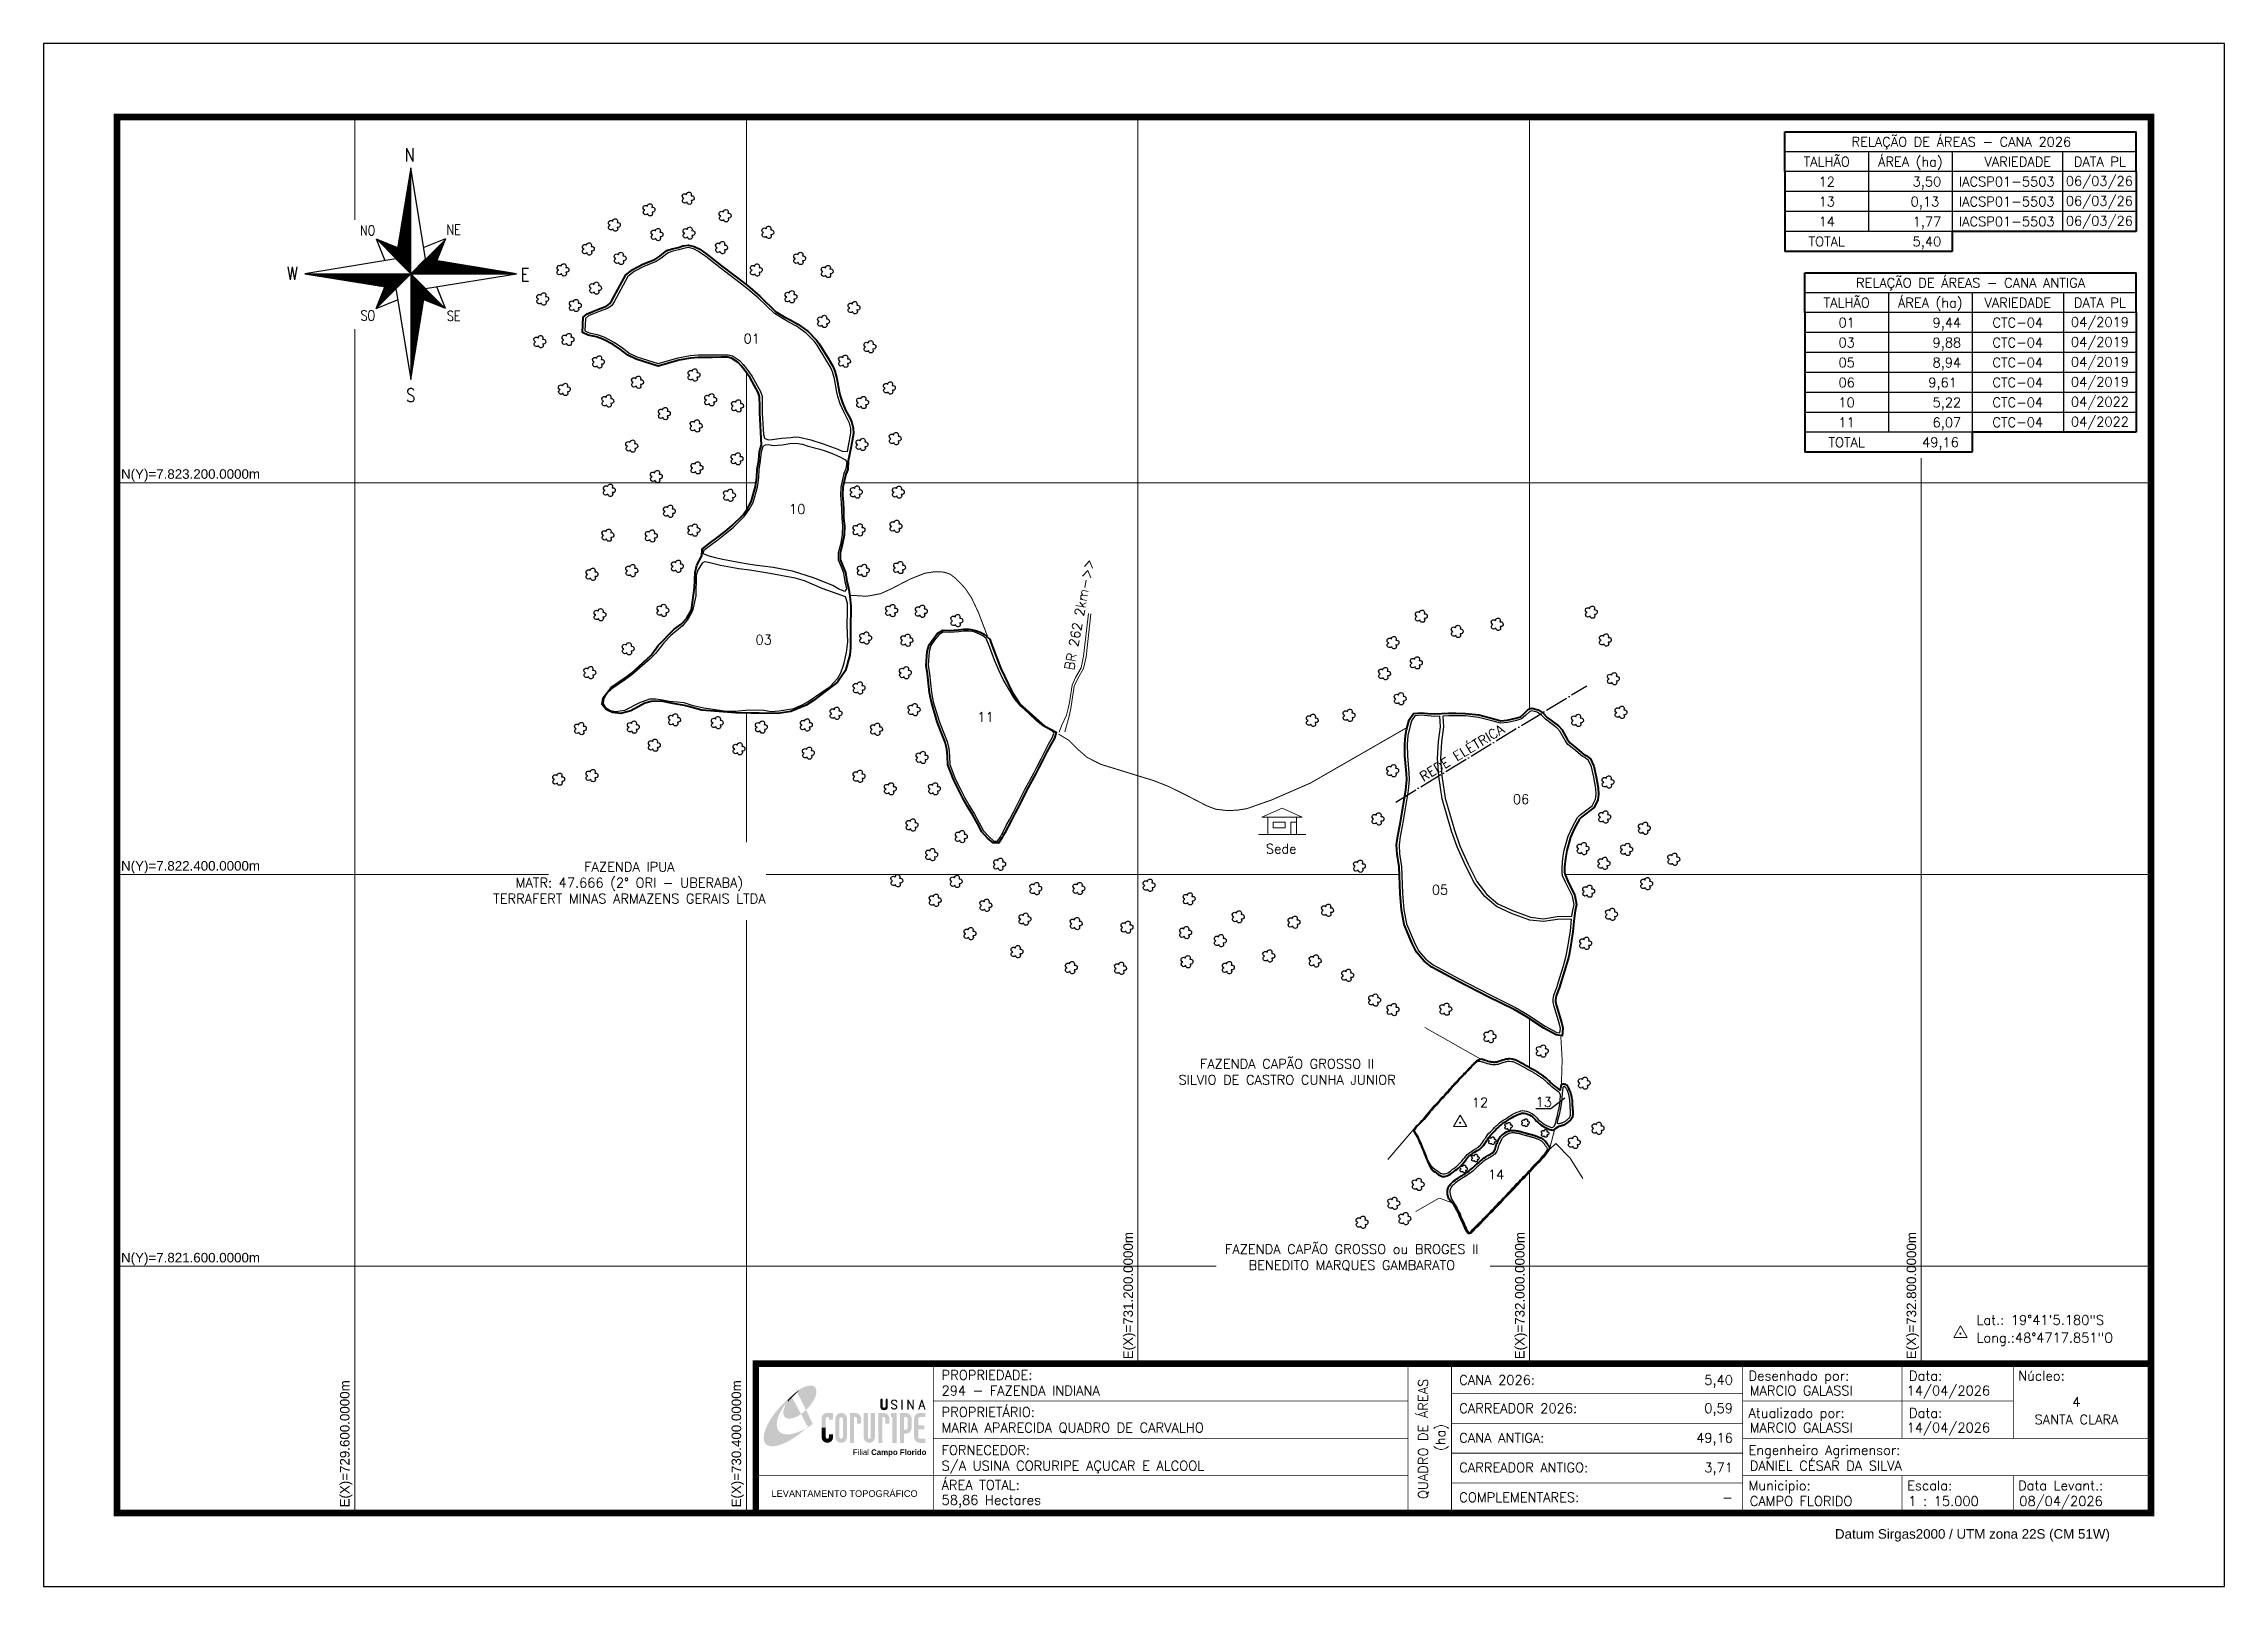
# Model space of a CAD drawing. Extents: x 728964 to 733419, y 7820946 to 7824096.
import ezdxf
from ezdxf.enums import TextEntityAlignment as Align

# ---------------------------------------------------------------- set-up
doc = ezdxf.new("R2010")
doc.units = 0
doc.header["$MEASUREMENT"] = 0
for name, pattern in [('ACAD_ISO04W100', [30, 24, -3, 0, -3]), ('CONTINUO', [0]), ('LIN0', [0])]:
    doc.linetypes.add(name, pattern=pattern)
for name, color, linetype, lineweight in [('0114000294', 1, 'Continuous', 40), ('0114000294001', 5, 'Continuous', 25), ('0114000294003', 5, 'Continuous', 25), ('0114000294005', 5, 'Continuous', 25), ('0114000294006', 5, 'Continuous', 25), ('0114000294010', 5, 'Continuous', 25), ('0114000294011', 5, 'Continuous', 25), ('0114000294012', 5, 'Continuous', 25), ('0114000294013', 5, 'Continuous', 25), ('0114000294014', 5, 'Continuous', 25), ('MALHA', 8, 'Continuous', 9), ('REDE_DE_LUZ', 6, 'Continuous', 25), ('TEXTO_DIVERSOS', 7, 'Continuous', 5)]:
    doc.layers.add(name, color=color, linetype=linetype, lineweight=lineweight)
for name, color, linetype in [('ESTRADA', 1, 'Continuous'), ('MARGEM', 7, 'CONTINUO'), ('QUADRO_DE_AREAS_CANA_2026', 7, 'Continuous'), ('QUADRO_DE_AREAS_CANA_ANTIGA', 7, 'Continuous'), ('SETA_NORTE', 3, 'Continuous'), ('SIMBOLO ARVORE', 118, 'Continuous'), ('TEXTO CONFORNTANTES', 7, 'Continuous'), ('TEXTO_NUN_TAL', 7, 'Continuous')]:
    doc.layers.add(name, color=color, linetype=linetype)
doc.styles.add('ARIAL', font='arial.ttf')
doc.styles.add('marcelo', font='arial.ttf')
doc.styles.add('ROMANS', font='romans')
doc.styles.add('SIMPLEX', font='simplex', dxfattribs={"height": 0.2})
doc.styles.get("Standard").update_dxf_attribs({"font": 'arial.ttf'})

msp = doc.modelspace()

# ---------------------------------------------------------------- texts
at = {"layer": 'MALHA'}
for s, p in [('N(Y)=7.823.200.0000m', (729406.4, 7823217.7)), ('N(Y)=7.822.400.0000m', (729406.4, 7822417.7)), ('N(Y)=7.821.600.0000m', (729406.4, 7821617.7))]:
    msp.add_text(s, height=19.5, dxfattribs=at).set_placement(p, align=Align.MIDDLE_RIGHT)
for s, p in [('E(X)=731.200.0000m', (731179.9, 7821669.9)), ('E(X)=732.000.0000m', (731979.9, 7821669.9)), ('E(X)=732.800.0000m', (732779.9, 7821669.9)), ('E(X)=729.600.0000m', (729579.5, 7821367.3)), ('E(X)=730.400.0000m', (730379.5, 7821367.3))]:
    msp.add_text(s, height=19.5, rotation=90, dxfattribs=at).set_placement(p, align=Align.MIDDLE_RIGHT)
at = {"layer": 'MARGEM', "color": 7, "linetype": 'Continuous', "lineweight": 9}
for s, style, p in [('PROPRIEDADE:', 'SIMPLEX', (730798.8, 7821387.8)), ('Desenhado por:', 'SIMPLEX', (732447.2, 7821386.3)), ('Data:', 'SIMPLEX', (732775.1, 7821386.3)), ('Núcleo:', 'SIMPLEX', (732997.9, 7821386.3)), ('PROPRIETÁRIO:', 'SIMPLEX', (730798.8, 7821312.2)), ('Atualizado por:', 'SIMPLEX', (732447.2, 7821310.3)), ('Data:', 'SIMPLEX', (732775.1, 7821310.3)), ('FORNECEDOR:', 'SIMPLEX', (730798.8, 7821234.4)), ('Engenheiro Agrimensor:', 'SIMPLEX', (732447.2, 7821234.4)), ('ÁREA TOTAL:', 'SIMPLEX', (730798.8, 7821163.4)), ('Municipio:', 'SIMPLEX', (732447.2, 7821162.2)), ('Escala:', 'SIMPLEX', (732771.3, 7821162.2)), ('Data Levant.:', 'SIMPLEX', (732997.9, 7821162.2)), ('Datum Sirgas2000 / UTM zona 22S (CM 51W)', 'marcelo', (732623.8, 7821063.3))]:
    msp.add_text(s, height=19.5, dxfattribs=dict(at, style=style)).set_placement(p, align=Align.TOP_LEFT)
at = {"layer": 'MARGEM', "color": 7, "linetype": 'Continuous', "style": 'SIMPLEX'}
for s, p in [('CANA 2026:', (731856.3, 7821377.6)), ('294 - FAZENDA INDIANA', (730798.8, 7821355.9)), ('MARCIO GALASSI', (732449.7, 7821355.9)), ('14/04/2026', (732770.3, 7821355.9)), ('CARREADOR 2026:', (731856.3, 7821319.9)), ('MARIA APARECIDA QUADRO DE CARVALHO', (730798.8, 7821280.4)), ('CANA ANTIGA:', (731856.3, 7821259.5)), ('MARCIO GALASSI', (732449.7, 7821280.4)), ('14/04/2026', (732770.3, 7821280.4)), ('S/A USINA CORURIPE AÇUCAR E ALCOOL', (730798.8, 7821202.6)), ('CARREADOR ANTIGO:', (731856.3, 7821199)), ('DANIEL CÉSAR DA SILVA', (732449.7, 7821202.6)), ('58,86 Hectares', (730798.8, 7821132.7)), ('COMPLEMENTARES:', (731856.3, 7821138)), ('CAMPO FLORIDO', (732449.7, 7821130.4)), ('1 : 15.000', (732773.8, 7821130.4)), ('08/04/2026', (733000.4, 7821130.4))]:
    msp.add_text(s, height=19.5, dxfattribs=at).set_placement(p, align=Align.TOP_LEFT)
for s, p in [('5,40', (732415.4, 7821377.6)), ('0,59', (732415.4, 7821319.9)), ('49,16', (732415.4, 7821259.5)), ('3,71', (732415.4, 7821199)), ('-', (732415.4, 7821138))]:
    msp.add_text(s, height=19.5, dxfattribs=at).set_placement(p, align=Align.TOP_RIGHT)
for s, p in [('QUADRO DE ÁREAS', (731782.4, 7821247.5)), ('(ha)', (731818, 7821250.5))]:
    msp.add_text(s, height=19.5, rotation=90, dxfattribs=at).set_placement(p, align=Align.MIDDLE_CENTER)
for s, p in [('4', (733117.1, 7821323.2)), ('SANTA CLARA', (733117.1, 7821287.2))]:
    msp.add_text(s, height=19.5, dxfattribs=at).set_placement(p, align=Align.MIDDLE_CENTER)
at = {"layer": 'MARGEM', "color": 7, "linetype": 'ByBlock'}
msp.add_text('LEVANTAMENTO TOPOGRÁFICO', height=13.5, dxfattribs=at).set_placement((730600.5, 7821136), align=Align.MIDDLE_CENTER)
at = {"layer": 'QUADRO_DE_AREAS_CANA_2026', "linetype": 'Continuous', "style": 'SIMPLEX'}
for s, p in [('RELAÇÃO DE ÁREAS - CANA 2026', (732882, 7823896.1)), ('ÁREA (ha)', (732777.8, 7823855.4)), ('TALHÃO', (732607, 7823855.4)), ('VARIEDADE', (732997.2, 7823855.4)), ('06/03/26', (733163.9, 7823816)), ('DATA PL', (733165, 7823855.4)), ('12', (732607, 7823814.7)), ('13', (732607, 7823774)), ('IACSP01-5503', (732974.7, 7823814.7)), ('IACSP01-5503', (732974.7, 7823774)), ('06/03/26', (733163.9, 7823775.3)), ('14', (732607, 7823733.3)), ('IACSP01-5503', (732974.7, 7823733.3)), ('06/03/26', (733163.9, 7823734.6)), ('TOTAL', (732607, 7823692.6))]:
    msp.add_text(s, height=19.5, dxfattribs=at).set_placement(p, align=Align.MIDDLE_CENTER)
for s, p in [('0,13', (732836.9, 7823764.1)), ('3,50', (732840.9, 7823804.9)), ('1,77', (732840.9, 7823723.4)), ('5,40', (732840.9, 7823682.7))]:
    msp.add_text(s, height=19.5, dxfattribs=at).set_placement(p, align=Align.RIGHT)
at = {"layer": 'QUADRO_DE_AREAS_CANA_ANTIGA', "linetype": 'Continuous', "style": 'SIMPLEX'}
for s, p in [('RELAÇÃO DE ÁREAS - CANA ANTIGA', (732900.8, 7823608.2)), ('TALHÃO', (732647.7, 7823567.5)), ('ÁREA (ha)', (732818.5, 7823567.5)), ('VARIEDADE', (732997.2, 7823567.5)), ('DATA PL', (733165, 7823567.5)), ('01', (732647.7, 7823526.8)), ('CTC-04', (732997.2, 7823526.8)), ('04/2019', (733165, 7823528.1)), ('03', (732647.7, 7823486.1)), ('CTC-04', (732997.2, 7823486.1)), ('04/2019', (733165, 7823487.4)), ('05', (732647.7, 7823445.4)), ('CTC-04', (732997.2, 7823445.4)), ('04/2019', (733165, 7823446.7)), ('06', (732647.7, 7823404.7)), ('CTC-04', (732997.2, 7823404.7)), ('04/2019', (733165, 7823406)), ('10', (732647.7, 7823364)), ('CTC-04', (732997.2, 7823364)), ('04/2022', (733165, 7823365.3)), ('04/2022', (733165, 7823324.6)), ('TOTAL', (732647.7, 7823282.5)), ('11', (732647.7, 7823323.3)), ('CTC-04', (732997.2, 7823323.3))]:
    msp.add_text(s, height=19.5, dxfattribs=at).set_placement(p, align=Align.MIDDLE_CENTER)
for s, p in [('9,44', (732881.6, 7823517)), ('9,88', (732881.6, 7823476.2)), ('8,94', (732881.6, 7823435.5)), ('9,61', (732873, 7823394.8)), ('5,22', (732881.6, 7823354.1)), ('6,07', (732881.6, 7823313.4))]:
    msp.add_text(s, height=19.5, dxfattribs=at).set_placement(p, align=Align.RIGHT)
at = {"layer": 'QUADRO_DE_AREAS_CANA_ANTIGA', "color": 7, "linetype": 'Continuous', "style": 'SIMPLEX'}
msp.add_text('49,16', height=19.5, dxfattribs=at).set_placement((732876.9, 7823272.7), align=Align.RIGHT)
at = {"layer": 'TEXTO CONFORNTANTES', "linetype": 'Continuous', "char_height": 19.5, "width": 1268.525, "attachment_point": 5, "style": 'SIMPLEX'}
for s, insert in [('FAZENDA IPUA^JMATR: 47.666 (2° ORI - UBERABA)^JTERRAFERT MINAS ARMAZENS GERAIS LTDA', (730161, 7822383.2)), ('FAZENDA CAPÃO GROSSO II\\PSILVIO DE CASTRO CUNHA JUNIOR', (731504.6, 7821997.1)), ('FAZENDA CAPÃO GROSSO ou BROGES II\\PBENEDITO MARQUES GAMBARATO', (731636.8, 7821617.7))]:
    msp.add_mtext(s, dxfattribs=dict(at, insert=insert))
at = {"layer": 'TEXTO_DIVERSOS', "linetype": 'Continuous', "style": 'SIMPLEX'}
msp.add_text('BR 262 2km->>', height=19.5, rotation=79.6891, dxfattribs=at).set_placement((731049.6, 7822819.4), align=Align.TOP_LEFT)
msp.add_text('Sede', height=19.5, dxfattribs=at).set_placement((731461.2, 7822442.9))
at = {"layer": 'TEXTO_DIVERSOS', "linetype": 'ByBlock', "style": 'SIMPLEX'}
for s, p in [('Lat.: 19°41\'5.180"S', (732912.9, 7821480.6, 985.2)), ('Long.:48°4717.851"O', (732912.9, 7821444.4, 985.2))]:
    msp.add_text(s, height=19.5, dxfattribs=at).set_placement(p)
at = {"layer": 'TEXTO_DIVERSOS', "color": 6, "linetype": 'CONTINUO', "insert": (731861.6, 7822648.4), "char_height": 19.5, "attachment_point": 5, "rotation": 31.3184, "style": 'ROMANS'}
msp.add_mtext_dynamic_manual_height_columns('REDE ELÉTRICA', width=484.521, gutter_width=1, heights=[-23.3], dxfattribs=at)
at = {"layer": 'TEXTO_NUN_TAL', "linetype": 'Continuous', "char_height": 19.5, "attachment_point": 1, "style": 'SIMPLEX'}
for s, insert in [('{\\C7;01}', (730394.3, 7823503.9)), ('{\\C7;10}', (730487.1, 7823155.9)), ('{\\C7;03}', (730418.5, 7822889.1)), ('{\\C7;11}', (730871.9, 7822731.4)), ('{\\C7;06}', (731965.8, 7822563.4)), ('{\\C7;05}', (731800.2, 7822378.7)), ('{\\C7;12}', (731881.9, 7821944.3)), ('{\\C7;13}', (732012.2, 7821945.1)), ('{\\C7;14}', (731914.8, 7821797.1))]:
    msp.add_mtext_dynamic_manual_height_columns(s, width=44.863, gutter_width=1, heights=[-19.5], dxfattribs=dict(at, insert=insert))

# ---------------------------------------------------------------- blocks, each defined once
blk = doc.blocks.new('hgty')
at = {"color": 7, "linetype": 'Continuous'}
for p, q in [((730210.303, 7819691.089), (730210.467, 7819691.162)), ((730210.35, 7819691.089), (730210.303, 7819691.089)), ((730210.35, 7819691.089), (730210.35, 7819690.948)), ((730210.35, 7819691.089), (730210.583, 7819691.089)), ((730210.467, 7819691.162), (730210.63, 7819691.089)), ((730210.538, 7819690.948), (730210.538, 7819691.047)), ((730210.538, 7819691.047), (730210.583, 7819691.047)), ((730210.583, 7819690.948), (730210.583, 7819691.089)), ((730210.583, 7819691.089), (730210.63, 7819691.089)), ((730210.35, 7819690.948), (730210.274, 7819690.948)), ((730210.35, 7819690.948), (730210.583, 7819690.948)), ((730210.583, 7819690.948), (730210.659, 7819690.948))]:
    blk.add_line(p, q, dxfattribs=at)
blk.add_lwpolyline([(730210.493, 7819691.047), (730210.395, 7819691.047), (730210.395, 7819691.001), (730210.493, 7819691.001)], close=True, dxfattribs=at)
blk = doc.blocks.new('A$C78F83FB3')
at = {"layer": 'MARGEM'}
h = blk.add_hatch(color=20, dxfattribs=at)
edge = h.paths.add_edge_path()
edge.add_ellipse((19.49, 23.77), major_axis=(-6.68, -6.67), ratio=0.469426, start_angle=292.73277, end_angle=601.25787)
edge.add_ellipse((22.83, 22.05), major_axis=(12.64, 11.29), ratio=0.457614, start_angle=79.90686, end_angle=107.91393)
edge = h.paths.add_edge_path()
edge.add_ellipse((18.28, 18.7), major_axis=(13.95, 13.59), ratio=0.386848, start_angle=63.96117, end_angle=264.59932)
edge.add_ellipse((22.83, 22.05), major_axis=(12.64, 11.29), ratio=0.457614, start_angle=107.91393, end_angle=245.11815, ccw=False)
edge.add_ellipse((19.49, 23.77), major_axis=(-6.68, -6.67), ratio=0.469426, start_angle=241.25787, end_angle=292.73277, ccw=False)
for color, points in [(20, [(15.46, 26.12), (14.17, 24.81), (14.06, 24.24), (14.39, 23.97), (14.67, 24.54), (19.47, 29.32), (18.48, 28.66), (17.31, 27.78)]), (7, [(58.42, 24.9), (57.9, 24.9), (57.9, 21.73, -0.414214), (57.15, 20.98), (56.84, 20.98, -0.414214), (56.09, 21.73), (56.09, 24.9), (55.57, 24.9), (55.57, 21.73, 0.414214), (56.84, 20.46), (57.15, 20.46, 0.414214), (58.42, 21.73)]), (7, [(61.7, 24.9), (61.23, 24.9, 0.396318), (60.04, 23.78), (60.04, 23.72, 0.151912), (60.39, 22.97), (60.46, 22.92), (62.18, 22), (62.85, 21.83, 0.12407), (62.51, 22.42), (60.75, 23.36, -0.13192), (60.56, 23.77, -0.385578), (61.23, 24.37), (61.7, 24.37, -0.414214), (62.37, 23.7), (62.89, 23.7, 0.414214)]), (7, [(62.37, 23.7), (62.89, 23.7, 0.414214), (61.7, 24.9), (61.23, 24.9, 0.396318), (60.04, 23.78), (60.04, 23.72, 0.151912), (60.39, 22.97), (60.46, 22.92), (62.18, 22), (62.18, 22, -0.131921), (62.37, 21.59, -0.385578), (61.7, 20.98), (61.23, 20.98, -0.414214), (60.56, 21.65), (60.04, 21.65, 0.414214), (61.23, 20.46), (61.7, 20.46, 0.402546), (62.89, 21.61, 0.165292), (62.51, 22.42), (60.75, 23.36, -0.13192), (60.56, 23.77, -0.385578), (61.23, 24.37), (61.7, 24.37, -0.414214)]), (7, [(30.97, 12.46), (29.13, 12.46), (29.13, 8.21, 1), (34.29, 8.21), (34.29, 9.41), (32.45, 9.41), (32.45, 8.21, -1), (30.97, 8.21)])]:
    blk.add_hatch(color=color, dxfattribs=at).paths.add_polyline_path(points)
h = blk.add_hatch(color=7, dxfattribs=at)
h.paths.add_polyline_path([(65.24, 24.9), (64.72, 24.9), (64.72, 20.46), (65.24, 20.46)])
h.paths.add_polyline_path([(67.38, 20.46), (67.9, 20.46), (67.9, 23.74), (69.74, 20.46), (70.23, 20.46), (70.23, 24.9), (69.71, 24.9), (69.71, 21.58), (67.85, 24.9), (67.38, 24.9)])
h.paths.add_polyline_path([(72.17, 20.46), (72.72, 20.46), (73.14, 21.73), (74.49, 21.73), (74.9, 20.46), (75.45, 20.46), (74, 24.9), (73.62, 24.9)])
h.paths.add_polyline_path([(73.81, 23.8), (74.32, 22.25), (73.31, 22.25)], flags=16)
h = blk.add_hatch(color=7, dxfattribs=at)
h.paths.add_polyline_path([(31.71, 18.93, 0.414214), (29.13, 16.35), (29.13, 12.46), (30.97, 12.46), (30.97, 16.35, -0.414214), (31.71, 17.09), (32.45, 17.09), (32.45, 16.02), (34.29, 16.02), (34.29, 18.93)])
h.paths.add_polyline_path([(44.15, 17.09, -0.414214), (44.89, 16.35), (44.89, 14.1), (46.72, 14.1), (46.72, 16.17, 0.433937), (44.15, 18.93), (41.77, 18.93), (41.77, 12.46), (43.61, 12.46), (43.61, 17.09)])
h.paths.add_polyline_path([(43.61, 12.46), (41.77, 12.46), (41.77, 5.62), (43.61, 5.62)])
h.paths.add_polyline_path([(47.92, 12.46), (49.75, 12.46), (49.75, 18.93), (47.92, 18.93)])
h.paths.add_polyline_path([(52.91, 18.93), (51.08, 18.93), (51.08, 12.46), (52.91, 12.46)])
h.paths.add_polyline_path([(51.08, 8.12, -1), (49.75, 8.12), (49.75, 12.46), (47.92, 12.46), (47.92, 8.12, 1), (52.91, 8.12), (52.91, 12.46), (51.08, 12.46)])
h.paths.add_polyline_path([(54.41, 12.46), (56.25, 12.46), (56.25, 17.09), (56.79, 17.09, -0.414214), (57.53, 16.35), (57.53, 14.1), (59.36, 14.1), (59.36, 16.17, 0.433937), (56.79, 18.93), (54.41, 18.93)])
h.paths.add_polyline_path([(56.25, 12.46), (54.41, 12.46), (54.41, 5.62), (56.25, 5.62)])
h.paths.add_polyline_path([(60.73, 12.46), (62.58, 12.46), (62.58, 18.93), (60.02, 18.93), (60.02, 17.08), (60.73, 17.08)])
h.paths.add_polyline_path([(62.58, 12.46), (60.73, 12.46), (60.73, 5.62), (62.58, 5.62)])
h.paths.add_polyline_path([(64.06, 12.46), (65.82, 12.46), (65.82, 17.17), (66.66, 17.17, -0.450417), (67.48, 16.25), (67.48, 12.46), (69.24, 12.46, 0.002307), (69.24, 12.48, 0.005282), (69.23, 12.54, -0.000938), (69.23, 12.53), (69.23, 16.17, 0.433937), (66.66, 18.93), (64.06, 18.93)])
h.paths.add_polyline_path([(64.06, 5.62), (65.82, 5.62), (65.82, 9.77), (66.66, 9.77, 0.426056), (69.24, 12.46), (67.48, 12.46), (67.48, 12.45, -0.450417), (66.66, 11.53), (65.82, 11.53), (65.82, 12.46), (64.06, 12.46)])
h.paths.add_polyline_path([(70.37, 12.46), (74.87, 12.46), (74.87, 13.44), (72.21, 13.44), (72.21, 16.35, -0.414214), (72.95, 17.09), (75.38, 17.09), (75.38, 18.93), (72.95, 18.93, 0.414214), (70.37, 16.35)])
h.paths.add_polyline_path([(72.21, 11.62), (74.87, 11.62), (74.87, 12.46), (70.37, 12.46), (70.37, 8.21, 0.414214), (72.95, 5.62), (75.38, 5.62), (75.38, 7.47), (72.95, 7.47, -0.414214), (72.21, 8.21)])
h = blk.add_hatch(color=7, dxfattribs=at)
h.paths.add_polyline_path([(35.29, 16.35), (35.29, 8.21, 1), (40.46, 8.21, 0.016978), (40.45, 8.38), (40.45, 16.17, 0.433937), (37.88, 18.93), (37.87, 18.93, 0.41391)])
h.paths.add_polyline_path([(38.62, 16.35), (38.62, 8.21, -1), (37.13, 8.21), (37.13, 16.35, -1)], flags=16)
at = {"layer": 'MARGEM', "linetype": 'Continuous'}
blk.add_lwpolyline([(58.42, 24.9), (57.9, 24.9), (57.9, 21.73, -0.414214), (57.15, 20.98), (56.84, 20.98, -0.414214), (56.09, 21.73), (56.09, 24.9), (55.57, 24.9), (55.57, 21.73, 0.414214), (56.84, 20.46), (57.15, 20.46, 0.414214), (58.42, 21.73), (58.42, 24.9)], format="xyb", close=True, dxfattribs=at)
at = {"layer": 'MARGEM', "color": 252, "insert": (43.05, 2.72), "char_height": 2.5, "attachment_point": 1, "style": 'ARIAL'}
blk.add_mtext_dynamic_manual_height_columns('Filial {\\fArial|b1|i0|c0|p34;Campo Florido}', width=33.0271, gutter_width=2.46, heights=[2.95], dxfattribs=at)
blk = doc.blocks.new('A$C309442C0')
at = {"layer": 'SETA_NORTE', "linetype": 'Continuous'}
h = blk.add_hatch(dxfattribs=at)
h.set_pattern_fill('ANSI31', color=256, scale=0.1375, angle=-90, style=0)
h.set_pattern_definition([(315, (-215853.3434, 13873.16845), (0.3086963042, 0.3086963042), [])])
h.paths.add_polyline_path([(73.5, 97.4), (74.7, 104.9), (60, 110.8)])
h = blk.add_hatch(dxfattribs=at)
h.set_pattern_fill('ANSI31', color=256, scale=0.1375, angle=180, style=0)
h.set_pattern_definition([(225, (13869.59828, 216024.21475), (0.3086963042, -0.3086963042), [])])
h.paths.add_polyline_path([(93.8, 97.4), (101.4, 96.2), (107.3, 110.8)])
h = blk.add_hatch(dxfattribs=at)
h.set_pattern_fill('ANSI31', color=256, scale=0.1375, style=0)
h.set_pattern_definition([(45, (-13702.2971, -215849.77324), (-0.3086963042, 0.3086963042), [])])
h.paths.add_polyline_path([(73.5, 77), (65.9, 78.3), (60, 63.6)])
h = blk.add_hatch(dxfattribs=at)
h.set_pattern_fill('ANSI31', color=256, scale=0.1375, angle=90, style=0)
h.set_pattern_definition([(135, (216020.6446, -13698.72693), (-0.3086963042, -0.3086963042), [])])
h.paths.add_polyline_path([(93.8, 77), (92.6, 69.5), (107.3, 63.6)])
for p, q in [((81.6, 146.8), (83.7, 148.9)), ((81.7, 147.6), (83.7, 149.5)), ((81.8, 148.3), (83.7, 150.1)), ((82, 149.1), (83.7, 150.8)), ((82.1, 149.9), (83.7, 151.4)), ((82.2, 150.6), (83.7, 152.1)), ((82.3, 151.4), (83.7, 152.7)), ((82.5, 152.2), (83.7, 153.3)), ((82.6, 152.9), (83.7, 154)), ((82.7, 153.7), (83.7, 154.6)), ((82.9, 154.4), (83.7, 155.2)), ((83, 155.2), (83.7, 155.9)), ((83.1, 156), (83.7, 156.5)), ((83.2, 156.7), (83.7, 157.2)), ((83.4, 157.5), (83.7, 157.8)), ((83.5, 158.3), (83.7, 158.4)), ((83.6, 159), (83.7, 159.1)), ((78.7, 129.3), (83.7, 134.2)), ((78.8, 130), (83.7, 134.9)), ((79, 130.8), (83.7, 135.5)), ((79.1, 131.6), (83.7, 136.1)), ((79.2, 132.3), (83.7, 136.8)), ((79.3, 133.1), (83.7, 137.4)), ((79.5, 133.8), (83.7, 138)), ((79.6, 134.6), (83.7, 138.7)), ((79.7, 135.4), (83.7, 139.3)), ((79.8, 136.1), (83.7, 140)), ((80, 136.9), (83.7, 140.6)), ((80.1, 137.7), (83.7, 141.2)), ((80.2, 138.4), (83.7, 141.9)), ((80.3, 139.2), (83.7, 142.5)), ((80.5, 139.9), (83.7, 143.1)), ((80.6, 140.7), (83.7, 143.8)), ((80.7, 141.5), (83.7, 144.4)), ((80.8, 142.2), (83.7, 145)), ((81, 143), (83.7, 145.7)), ((81.1, 143.8), (83.7, 146.3)), ((81.2, 144.5), (83.7, 147)), ((81.3, 145.3), (83.7, 147.6)), ((81.5, 146.1), (83.7, 148.2)), ((75.7, 111), (83.7, 118.9)), ((75.8, 111.7), (83.7, 119.6)), ((75.9, 112.5), (83.7, 120.2)), ((76.1, 113.3), (83.7, 120.8)), ((76.2, 114), (83.7, 121.5)), ((76.3, 114.8), (83.7, 122.1)), ((76.4, 115.5), (83.7, 122.8)), ((76.6, 116.3), (83.7, 123.4)), ((76.7, 117.1), (83.7, 124)), ((76.8, 117.8), (83.7, 124.7)), ((76.9, 118.6), (83.7, 125.3)), ((77.1, 119.4), (83.7, 125.9)), ((77.2, 120.1), (83.7, 126.6)), ((77.3, 120.9), (83.7, 127.2)), ((77.4, 121.6), (83.7, 127.8)), ((77.6, 122.4), (83.7, 128.5)), ((77.7, 123.2), (83.7, 129.1)), ((77.8, 123.9), (83.7, 129.8)), ((78, 124.7), (83.7, 130.4)), ((78.1, 125.5), (83.7, 131)), ((78.2, 126.2), (83.7, 131.7)), ((78.3, 127), (83.7, 132.3)), ((78.5, 127.7), (83.7, 132.9)), ((78.6, 128.5), (83.7, 133.6)), ((60, 110.8), (74.7, 104.9)), ((60, 110.8), (65.9, 96.2)), ((73.5, 97.3), (83.7, 107.5)), ((73.6, 98), (83.7, 108.1)), ((73.7, 98.8), (83.7, 108.7)), ((73.8, 99.5), (83.7, 109.4)), ((73.8, 97), (83.7, 106.8)), ((73.9, 100.3), (83.7, 110)), ((74.1, 101.1), (83.7, 110.6)), ((74.2, 101.8), (83.7, 111.3)), ((74.2, 96.7), (83.7, 106.2)), ((74.3, 102.6), (83.7, 111.9)), ((74.4, 103.3), (83.7, 112.6)), ((74.5, 96.4), (83.7, 105.6)), ((74.6, 104.1), (83.7, 113.2)), ((74.7, 104.9), (83.7, 113.8)), ((74.8, 105.6), (83.7, 114.5)), ((74.8, 96.1), (83.7, 104.9)), ((74.9, 106.4), (83.7, 115.1)), ((75.1, 107.2), (83.7, 115.7)), ((75.1, 95.7), (83.7, 104.3)), ((75.2, 107.9), (83.7, 116.4)), ((75.3, 108.7), (83.7, 117)), ((75.4, 109.4), (83.7, 117.7)), ((75.6, 110.2), (83.7, 118.3)), ((107.3, 110.8), (92.6, 104.9)), ((107.3, 110.8), (101.4, 96.2)), ((75.4, 95.4), (83.7, 103.6)), ((75.8, 95.1), (83.7, 103)), ((76.1, 94.8), (83.7, 102.4)), ((76.4, 94.5), (83.7, 101.7)), ((76.7, 94.2), (83.7, 101.1)), ((77, 93.8), (83.7, 100.5)), ((77.4, 93.5), (83.7, 99.8)), ((77.7, 93.2), (83.7, 99.2)), ((78, 92.9), (83.7, 98.5)), ((78.3, 92.6), (83.7, 97.9)), ((78.6, 92.2), (83.7, 97.3)), ((78.9, 91.9), (83.7, 96.6)), ((79.3, 91.6), (83.7, 96)), ((79.6, 91.3), (83.7, 95.4)), ((79.9, 91), (83.7, 94.7)), ((80.2, 90.7), (83.7, 94.1)), ((80.5, 90.3), (83.7, 93.4)), ((80.9, 90), (83.7, 92.8)), ((81.2, 89.7), (83.7, 92.2)), ((81.5, 89.4), (83.7, 91.5)), ((81.8, 89.1), (83.7, 90.9)), ((82.1, 88.7), (83.7, 90.3)), ((82.4, 88.4), (83.7, 89.6)), ((83.8, 87.2), (94, 97.4)), ((84.4, 87.2), (94.5, 97.3)), ((85.1, 87.2), (95.1, 97.2)), ((85.7, 87.2), (95.6, 97.1)), ((86.3, 87.2), (96.2, 97)), ((87, 87.2), (96.7, 96.9)), ((87.6, 87.2), (97.2, 96.9)), ((88.3, 87.2), (97.8, 96.8)), ((88.9, 87.2), (98.3, 96.7)), ((89.5, 87.2), (98.9, 96.6)), ((90.2, 87.2), (99.4, 96.5)), ((90.8, 87.2), (100, 96.4)), ((91.4, 87.2), (100.5, 96.3)), ((92.1, 87.2), (101.1, 96.2)), ((92.7, 87.2), (101.6, 96.1)), ((93.4, 87.2), (102.2, 96)), ((94, 87.2), (102.7, 96)), ((94.6, 87.2), (103.3, 95.9)), ((95.3, 87.2), (103.8, 95.8)), ((95.9, 87.2), (104.4, 95.7)), ((96.5, 87.2), (104.9, 95.6)), ((97.2, 87.2), (105.5, 95.5)), ((97.8, 87.2), (106, 95.4)), ((98.4, 87.2), (106.5, 95.3)), ((99.1, 87.2), (107.1, 95.2)), ((99.7, 87.2), (107.6, 95.1)), ((100.4, 87.2), (108.2, 95.1)), ((101, 87.2), (108.7, 95)), ((101.6, 87.2), (109.3, 94.9)), ((102.3, 87.2), (109.8, 94.8)), ((102.9, 87.2), (110.4, 94.7)), ((103.5, 87.2), (110.9, 94.6)), ((104.2, 87.2), (111.5, 94.5)), ((104.8, 87.2), (112, 94.4)), ((105.5, 87.2), (112.6, 94.3)), ((106.1, 87.2), (113.1, 94.2)), ((106.7, 87.2), (113.7, 94.1)), ((107.4, 87.2), (114.2, 94.1)), ((108, 87.2), (114.8, 94)), ((108.6, 87.2), (115.3, 93.9)), ((109.3, 87.2), (115.8, 93.8)), ((109.9, 87.2), (116.4, 93.7)), ((110.6, 87.2), (116.9, 93.6)), ((111.2, 87.2), (117.5, 93.5)), ((111.8, 87.2), (118, 93.4)), ((112.5, 87.2), (118.6, 93.3)), ((113.1, 87.2), (119.1, 93.2)), ((113.7, 87.2), (119.7, 93.2)), ((114.4, 87.2), (120.2, 93.1)), ((115, 87.2), (120.8, 93)), ((115.6, 87.2), (121.3, 92.9)), ((116.3, 87.2), (121.9, 92.8)), ((116.9, 87.2), (122.4, 92.7)), ((117.6, 87.2), (123, 92.6)), ((118.2, 87.2), (123.5, 92.5)), ((118.8, 87.2), (124, 92.4)), ((119.5, 87.2), (124.6, 92.3)), ((120.1, 87.2), (125.1, 92.3)), ((120.7, 87.2), (125.7, 92.2)), ((121.4, 87.2), (126.2, 92.1)), ((122, 87.2), (126.8, 92)), ((122.7, 87.2), (127.3, 91.9)), ((123.3, 87.2), (127.9, 91.8)), ((123.9, 87.2), (128.4, 91.7)), ((124.6, 87.2), (129, 91.6)), ((125.2, 87.2), (129.5, 91.5)), ((125.8, 87.2), (130.1, 91.4)), ((126.5, 87.2), (130.6, 91.4)), ((127.1, 87.2), (131.2, 91.3)), ((127.8, 87.2), (131.7, 91.2)), ((128.4, 87.2), (132.3, 91.1)), ((129, 87.2), (132.8, 91)), ((129.7, 87.2), (133.3, 90.9)), ((130.3, 87.2), (133.9, 90.8)), ((130.9, 87.2), (134.4, 90.7)), ((131.6, 87.2), (135, 90.6)), ((132.2, 87.2), (135.5, 90.5)), ((132.8, 87.2), (136.1, 90.5)), ((133.5, 87.2), (136.6, 90.4)), ((134.1, 87.2), (137.2, 90.3)), ((134.8, 87.2), (137.7, 90.2)), ((135.4, 87.2), (138.3, 90.1)), ((136, 87.2), (138.8, 90)), ((136.7, 87.2), (139.4, 89.9)), ((137.3, 87.2), (139.9, 89.8)), ((137.9, 87.2), (140.5, 89.7)), ((138.6, 87.2), (141, 89.6)), ((139.2, 87.2), (141.6, 89.6)), ((139.9, 87.2), (142.1, 89.5)), ((140.5, 87.2), (142.6, 89.4)), ((141.1, 87.2), (143.2, 89.3)), ((141.8, 87.2), (143.7, 89.2)), ((142.4, 87.2), (144.3, 89.1)), ((11.8, 87.2), (11.8, 87.2)), ((12.3, 87.1), (12.4, 87.2)), ((12.9, 87), (13.1, 87.2)), ((13.4, 86.9), (13.7, 87.2)), ((14, 86.8), (14.4, 87.2)), ((14.5, 86.7), (15, 87.2)), ((15.1, 86.6), (15.6, 87.2)), ((15.6, 86.6), (16.3, 87.2)), ((16.2, 86.5), (16.9, 87.2)), ((16.7, 86.4), (17.5, 87.2)), ((17.2, 86.3), (18.2, 87.2)), ((17.8, 86.2), (18.8, 87.2)), ((18.3, 86.1), (19.5, 87.2)), ((18.9, 86), (20.1, 87.2)), ((19.4, 85.9), (20.7, 87.2)), ((20, 85.8), (21.4, 87.2)), ((20.5, 85.7), (22, 87.2)), ((21.1, 85.7), (22.6, 87.2)), ((21.6, 85.6), (23.3, 87.2)), ((22.2, 85.5), (23.9, 87.2)), ((22.7, 85.4), (24.6, 87.2)), ((23.3, 85.3), (25.2, 87.2)), ((23.8, 85.2), (25.8, 87.2)), ((24.4, 85.1), (26.5, 87.2)), ((24.9, 85), (27.1, 87.2)), ((25.5, 84.9), (27.7, 87.2)), ((26, 84.8), (28.4, 87.2)), ((26.5, 84.8), (29, 87.2)), ((27.1, 84.7), (29.6, 87.2)), ((27.6, 84.6), (30.3, 87.2)), ((28.2, 84.5), (30.9, 87.2)), ((28.7, 84.4), (31.6, 87.2)), ((29.3, 84.3), (32.2, 87.2)), ((29.8, 84.2), (32.8, 87.2)), ((30.4, 84.1), (33.5, 87.2)), ((30.9, 84), (34.1, 87.2)), ((31.5, 83.9), (34.7, 87.2)), ((32, 83.9), (35.4, 87.2)), ((32.6, 83.8), (36, 87.2)), ((33.1, 83.7), (36.7, 87.2)), ((33.7, 83.6), (37.3, 87.2)), ((34.2, 83.5), (37.9, 87.2)), ((34.7, 83.4), (38.6, 87.2)), ((35.3, 83.3), (39.2, 87.2)), ((35.8, 83.2), (39.8, 87.2)), ((36.4, 83.1), (40.5, 87.2)), ((36.9, 83), (41.1, 87.2)), ((37.5, 83), (41.8, 87.2)), ((38, 82.9), (42.4, 87.2)), ((38.6, 82.8), (43, 87.2)), ((39.1, 82.7), (43.7, 87.2)), ((39.7, 82.6), (44.3, 87.2)), ((40.2, 82.5), (44.9, 87.2)), ((40.8, 82.4), (45.6, 87.2)), ((41.3, 82.3), (46.2, 87.2)), ((41.9, 82.2), (46.8, 87.2)), ((42.4, 82.1), (47.5, 87.2)), ((43, 82.1), (48.1, 87.2)), ((43.5, 82), (48.8, 87.2)), ((44, 81.9), (49.4, 87.2)), ((44.6, 81.8), (50, 87.2)), ((45.1, 81.7), (50.7, 87.2)), ((45.7, 81.6), (51.3, 87.2)), ((46.2, 81.5), (51.9, 87.2)), ((46.8, 81.4), (52.6, 87.2)), ((47.3, 81.3), (53.2, 87.2)), ((47.9, 81.2), (53.9, 87.2)), ((48.4, 81.2), (54.5, 87.2)), ((49, 81.1), (55.1, 87.2)), ((49.5, 81), (55.8, 87.2)), ((50.1, 80.9), (56.4, 87.2)), ((50.6, 80.8), (57, 87.2)), ((51.2, 80.7), (57.7, 87.2)), ((51.7, 80.6), (58.3, 87.2)), ((52.3, 80.5), (59, 87.2)), ((52.8, 80.4), (59.6, 87.2)), ((53.3, 80.3), (60.2, 87.2)), ((53.9, 80.3), (60.9, 87.2)), ((54.4, 80.2), (61.5, 87.2)), ((55, 80.1), (62.1, 87.2)), ((55.5, 80), (62.8, 87.2)), ((56.1, 79.9), (63.4, 87.2)), ((56.6, 79.8), (64, 87.2)), ((57.2, 79.7), (64.7, 87.2)), ((57.7, 79.6), (65.3, 87.2)), ((58.3, 79.5), (66, 87.2)), ((58.8, 79.4), (66.6, 87.2)), ((59.4, 79.4), (67.2, 87.2)), ((59.9, 79.3), (67.9, 87.2)), ((83.7, 87.2), (60, 63.6)), ((60, 63.6), (65.9, 78.3)), ((60.5, 79.2), (68.5, 87.2)), ((61, 79.1), (69.1, 87.2)), ((61.5, 79), (69.8, 87.2)), ((62.1, 78.9), (70.4, 87.2)), ((62.6, 78.8), (71.1, 87.2)), ((63.2, 78.7), (71.7, 87.2)), ((63.7, 78.6), (72.3, 87.2)), ((64.3, 78.5), (73, 87.2)), ((64.8, 78.4), (73.6, 87.2)), ((65.4, 78.4), (74.2, 87.2)), ((65.9, 78.3), (74.9, 87.2)), ((66.5, 78.2), (75.5, 87.2)), ((67, 78.1), (76.2, 87.2)), ((67.6, 78), (76.8, 87.2)), ((68.1, 77.9), (77.4, 87.2)), ((68.7, 77.8), (78.1, 87.2)), ((69.2, 77.7), (78.7, 87.2)), ((69.8, 77.6), (79.3, 87.2)), ((70.3, 77.5), (80, 87.2)), ((70.8, 77.5), (80.6, 87.2)), ((71.4, 77.4), (81.2, 87.2)), ((71.9, 77.3), (81.9, 87.2)), ((72.5, 77.2), (82.5, 87.2)), ((73, 77.1), (83.2, 87.2)), ((82.8, 88.1), (83.7, 89)), ((83.1, 87.8), (83.7, 88.4)), ((83.4, 87.5), (83.7, 87.7)), ((83.7, 87.1), (83.7, 87.1)), ((83.7, 86.4), (84, 86.8)), ((83.7, 85.8), (84.4, 86.5)), ((83.7, 85.2), (84.7, 86.2)), ((83.7, 84.5), (85, 85.9)), ((83.7, 83.9), (85.3, 85.6)), ((83.7, 83.3), (85.6, 85.2)), ((83.7, 82.6), (86, 84.9)), ((83.7, 82), (86.3, 84.6)), ((83.7, 81.3), (86.6, 84.3)), ((83.7, 80.7), (86.9, 84)), ((83.7, 80.1), (87.2, 83.6)), ((83.7, 79.4), (87.5, 83.3)), ((83.7, 78.8), (87.9, 83)), ((83.7, 78.2), (88.2, 82.7)), ((83.7, 77.5), (88.5, 82.4)), ((83.7, 76.9), (88.8, 82.1)), ((83.7, 76.2), (89.1, 81.7)), ((83.7, 75.6), (89.5, 81.4)), ((83.7, 75), (89.8, 81.1)), ((83.7, 74.3), (90.1, 80.8)), ((83.7, 73.7), (90.4, 80.5)), ((83.7, 73.1), (90.7, 80.1)), ((83.7, 72.4), (91, 79.8)), ((83.7, 71.8), (91.4, 79.5)), ((83.7, 71.2), (91.7, 79.2)), ((83.7, 70.5), (92, 78.9)), ((83.7, 69.9), (92.3, 78.5)), ((83.7, 69.2), (92.6, 78.2)), ((83.7, 68.6), (93, 77.9)), ((83.7, 68), (93.3, 77.6)), ((83.7, 67.3), (93.6, 77.3)), ((83.7, 66.7), (93.8, 76.9)), ((83.7, 66.1), (93.7, 76.1)), ((83.7, 65.4), (93.6, 75.3)), ((83.7, 64.8), (93.4, 74.6)), ((107.3, 63.6), (101.4, 78.3)), ((143, 87.2), (144.8, 89)), ((143.7, 87.2), (145.4, 88.9)), ((144.3, 87.2), (145.9, 88.8)), ((144.9, 87.2), (146.5, 88.7)), ((145.6, 87.2), (147, 88.7)), ((146.2, 87.2), (147.6, 88.6)), ((146.9, 87.2), (148.1, 88.5)), ((147.5, 87.2), (148.7, 88.4)), ((148.1, 87.2), (149.2, 88.3)), ((148.8, 87.2), (149.8, 88.2)), ((149.4, 87.2), (150.3, 88.1)), ((150, 87.2), (150.8, 88)), ((150.7, 87.2), (151.4, 87.9)), ((151.3, 87.2), (151.9, 87.8)), ((152, 87.2), (152.5, 87.8)), ((152.6, 87.2), (153, 87.7)), ((153.2, 87.2), (153.6, 87.6)), ((153.9, 87.2), (154.1, 87.5)), ((154.5, 87.2), (154.7, 87.4)), ((155.1, 87.2), (155.2, 87.3)), ((60, 63.6), (74.7, 69.5)), ((83.7, 64.1), (93.3, 73.8)), ((83.7, 63.5), (93.2, 73)), ((83.7, 62.9), (93.1, 72.3)), ((83.7, 62.2), (92.9, 71.5)), ((83.7, 61.6), (92.8, 70.8)), ((83.7, 61), (92.7, 70)), ((83.7, 60.3), (92.6, 69.2)), ((83.7, 59.7), (92.4, 68.5)), ((83.7, 59), (92.3, 67.7)), ((83.7, 58.4), (92.2, 66.9)), ((83.7, 57.8), (92.1, 66.2)), ((83.7, 57.1), (91.9, 65.4)), ((83.7, 56.5), (91.8, 64.7)), ((83.7, 55.9), (91.7, 63.9)), ((83.7, 55.2), (91.6, 63.1)), ((83.7, 54.6), (91.4, 62.4)), ((83.7, 54), (91.3, 61.6)), ((83.7, 53.3), (91.2, 60.8)), ((83.7, 52.7), (91.1, 60.1)), ((107.3, 63.6), (92.6, 69.5)), ((83.7, 52), (90.9, 59.3)), ((83.7, 51.4), (90.8, 58.6)), ((83.7, 50.8), (90.7, 57.8)), ((83.7, 50.1), (90.5, 57)), ((83.7, 49.5), (90.4, 56.3)), ((83.7, 48.9), (90.3, 55.5)), ((83.7, 48.2), (90.2, 54.7)), ((83.7, 47.6), (90, 54)), ((83.7, 46.9), (89.9, 53.2)), ((83.7, 46.3), (89.8, 52.5)), ((83.7, 45.7), (89.7, 51.7)), ((83.7, 45), (89.5, 50.9)), ((83.7, 44.4), (89.4, 50.2)), ((83.7, 43.8), (89.3, 49.4)), ((83.7, 43.1), (89.2, 48.6)), ((83.7, 42.5), (89, 47.9)), ((83.7, 41.8), (88.9, 47.1)), ((83.7, 41.2), (88.8, 46.3)), ((83.7, 40.6), (88.7, 45.6)), ((83.7, 39.9), (88.5, 44.8)), ((83.7, 39.3), (88.4, 44.1)), ((83.7, 38.7), (88.3, 43.3)), ((83.7, 38), (88.2, 42.5)), ((83.7, 37.4), (88, 41.8)), ((83.7, 36.8), (87.9, 41)), ((83.7, 36.1), (87.8, 40.2)), ((83.7, 35.5), (87.7, 39.5)), ((83.7, 34.8), (87.5, 38.7)), ((83.7, 34.2), (87.4, 38)), ((83.7, 33.6), (87.3, 37.2)), ((83.7, 32.9), (87.2, 36.4)), ((83.7, 32.3), (87, 35.7)), ((83.7, 31.7), (86.9, 34.9)), ((83.7, 31), (86.8, 34.1)), ((83.7, 30.4), (86.7, 33.4)), ((83.7, 29.7), (86.5, 32.6)), ((83.7, 29.1), (86.4, 31.9)), ((83.7, 28.5), (86.3, 31.1)), ((83.7, 27.8), (86.2, 30.3)), ((83.7, 27.2), (86, 29.6)), ((83.7, 26.6), (85.9, 28.8)), ((83.7, 25.9), (85.8, 28)), ((83.7, 25.3), (85.6, 27.3)), ((83.7, 24.6), (85.5, 26.5)), ((83.7, 24), (85.4, 25.8)), ((83.7, 23.4), (85.3, 25)), ((83.7, 22.7), (85.1, 24.2)), ((83.7, 22.1), (85, 23.5)), ((83.7, 21.5), (84.9, 22.7)), ((83.7, 20.8), (84.8, 21.9)), ((83.7, 20.2), (84.6, 21.2)), ((83.7, 19.6), (84.5, 20.4)), ((83.7, 18.9), (84.4, 19.7)), ((83.7, 18.3), (84.3, 18.9)), ((83.7, 17.6), (84.1, 18.1)), ((83.7, 17), (84, 17.4)), ((83.7, 16.4), (83.9, 16.6)), ((83.7, 15.7), (83.8, 15.8))]:
    blk.add_line(p, q, dxfattribs=at)
blk.add_lwpolyline([(93.8, 77), (155.7, 87.2), (93.8, 97.4), (83.7, 159.3), (73.5, 97.4), (11.6, 87.2), (73.5, 77), (83.7, 15.1)], close=True, dxfattribs=at)
for points in [[(83.7, 87.2), (83.7, 159.3)], [(83.7, 87.2), (73.5, 97.4)], [(83.7, 87.2), (93.8, 97.4)], [(11.6, 87.2), (155.7, 87.2)], [(83.7, 87.2), (73.5, 77)], [(83.7, 87.2), (93.8, 77)], [(83.7, 87.2), (83.7, 15.1)]]:
    blk.add_lwpolyline(points, dxfattribs=at)
at = {"layer": 'SETA_NORTE', "color": 7, "lineweight": 30, "style": 'ROMANS', "width": 0.8}
for s, height, p in [('N ', 8.94, (79.5, 163.6)), ('NO', 6.88, (49.1, 113.2)), ('NE', 6.87, (108, 113.7)), ('W', 8.94, (-0.7, 82.9)), ('E', 8.94, (158.6, 82.1)), ('SO', 6.88, (49.5, 55.3)), ('SE', 6.87, (108.3, 55)), ('S', 8.94, (80.6, 0))]:
    blk.add_text(s, height=height, dxfattribs=at).set_placement(p)

# ---------------------------------------------------------------- linework, layer by layer
at = {"layer": '0114000294', "linetype": 'Continuous'}
for points in [[(730611, 7822968.1), (730613.4, 7822948), (730613, 7822901.8), (730613, 7822862.9), (730611.5, 7822847.6), (730602.5, 7822816.6), (730586.3, 7822793), (730537.3, 7822755.5), (730522.1, 7822745.6), (730490.7, 7822733.1), (730464.5, 7822728.6), (730426, 7822729.4), (730409.7, 7822729.7), (730378.2, 7822730.4), (730308.8, 7822735.6), (730281.5, 7822743.1), (730273.6, 7822745.4), (730249.8, 7822749.2), (730226.7, 7822754), (730205.5, 7822753.4), (730192.8, 7822749.8), (730163.7, 7822734.3), (730143.4, 7822728.9), (730126.2, 7822731.1), (730113.8, 7822736.8), (730105.7, 7822747.2), (730107.3, 7822760.6), (730124, 7822781.6), (730153.4, 7822802.1), (730164.8, 7822810.3), (730205.3, 7822848.1), (730207.8, 7822850.7), (730219.8, 7822867.4), (730252.7, 7822900.6), (730266.7, 7822911.4), (730278.3, 7822923.4), (730288.1, 7822940.3), (730294, 7822985.3), (730295.7, 7823016.6), (730298.7, 7823031.7), (730309.2, 7823050.4), (730309.7, 7823064.2), (730324.1, 7823075.9), (730339.9, 7823087.2), (730356.8, 7823100.5), (730370.8, 7823112.4), (730393.1, 7823134.3), (730402.2, 7823147.4), (730409.9, 7823161.1), (730418.5, 7823192), (730421.2, 7823210.8), (730422.3, 7823227.4), (730425.1, 7823245.3), (730427.1, 7823263.7), (730431.2, 7823277.6), (730427.2, 7823342.5), (730427.2, 7823355.8), (730426.9, 7823376), (730424.4, 7823384.2), (730407.8, 7823413.8), (730396.8, 7823429.1), (730389.5, 7823438.4), (730382.9, 7823445.5), (730369.5, 7823454.4), (730362.2, 7823456.1), (730348.4, 7823456.4), (730330.5, 7823455.9), (730301.7, 7823455.9), (730285.9, 7823454.5), (730261.8, 7823450.1), (730219.9, 7823438.1), (730174.6, 7823452.3), (730157.7, 7823460.3), (730143, 7823472.2), (730127.8, 7823482.2), (730107, 7823492.9), (730093.6, 7823497.5), (730077, 7823501.5), (730065.1, 7823506.6), (730066.6, 7823537.7), (730074.8, 7823545.1), (730097.6, 7823554.5), (730114, 7823560.4), (730121.2, 7823565.6), (730125.4, 7823571.7), (730153.7, 7823624.2), (730168.2, 7823635.5), (730188.2, 7823645.9), (730213.2, 7823655.8), (730223.2, 7823662.8), (730237.7, 7823673.8), (730248.1, 7823677.8), (730261, 7823680.2), (730270.2, 7823683.4), (730282, 7823684.9), (730293.6, 7823682.3), (730304.9, 7823676.6), (730320, 7823665.8), (730349.4, 7823642.6), (730402.1, 7823602.7), (730427.5, 7823581.1), (730460.3, 7823549.1), (730477.3, 7823538.8), (730489.4, 7823532.3), (730505.3, 7823523.8), (730525.5, 7823509.1), (730543, 7823491.3), (730548.7, 7823483.8), (730566.8, 7823454), (730576.5, 7823437.9), (730580.8, 7823427.9), (730584.7, 7823413), (730589.5, 7823385.9), (730591.4, 7823377.5), (730596.2, 7823362.9), (730603.4, 7823346.9), (730611.2, 7823332.2), (730615.2, 7823323.2), (730618.1, 7823311.5), (730618.6, 7823300.6), (730613.8, 7823274.2), (730608.1, 7823244.4), (730607.1, 7823227.1), (730603.2, 7823217.7), (730599.8, 7823203.2), (730597, 7823190.7), (730596.4, 7823174.7), (730597.7, 7823159.6), (730598.6, 7823143.8), (730598.7, 7823127.6), (730600.4, 7823112.1), (730599.8, 7823093), (730595.9, 7823072.9), (730591.7, 7823056), (730591.6, 7823043.2), (730597.3, 7823029.6), (730602.3, 7823016.8), (730605.2, 7822998.4), (730608.5, 7822985.1), (730611, 7822968.1)], [(730897.3, 7822880.6), (730900, 7822872.4), (730919.1, 7822822), (730943, 7822772.5), (730958.1, 7822749), (731009.8, 7822702.8), (731033, 7822690.7), (731029.1, 7822678.7), (731021, 7822663.9), (731013.9, 7822650.3), (731005.6, 7822634.2), (730996.8, 7822617.3), (730990.6, 7822605.1), (730972.4, 7822571.6), (730957.7, 7822542), (730949.3, 7822525.6), (730941.8, 7822511.2), (730934.6, 7822498.1), (730928.2, 7822485.3), (730924.5, 7822479.3), (730922.8, 7822475.3), (730915.2, 7822463.9), (730904.1, 7822464.4), (730892.4, 7822474.4), (730881.2, 7822486.9), (730872.2, 7822503.9), (730862.7, 7822521.1), (730851.8, 7822538.6), (730841.9, 7822555.8), (730833, 7822573.7), (730823.7, 7822592.5), (730811.5, 7822623.8), (730810.6, 7822641.7), (730809.8, 7822656.8), (730806.1, 7822670.4), (730798, 7822690.3), (730789.8, 7822711.7), (730777.9, 7822751.6), (730774.4, 7822771.1), (730770, 7822809.5), (730767.5, 7822826.9), (730769.3, 7822855.4), (730773.4, 7822869.1), (730781.3, 7822880.8), (730790.6, 7822892.8), (730801.1, 7822898.9), (730815.9, 7822898), (730833.4, 7822899.5), (730843.3, 7822900.6), (730854.1, 7822900.8), (730862, 7822899.9), (730867.8, 7822898.3), (730877.7, 7822894.6), (730885.5, 7822890.6)], [(732064.1, 7821968.2), (732063.5, 7821966.3), (732062.9, 7821964), (732062.5, 7821962.1), (732062.2, 7821959.7), (732058.9, 7821962.5), (732055.5, 7821964.9), (732052.1, 7821967.6), (732048.4, 7821970.5), (732045.2, 7821973.3), (732042.3, 7821976.2), (732040.4, 7821978), (732039.5, 7821978.9), (732037.5, 7821980.7), (732034.9, 7821982.9), (732033.7, 7821983.9), (732030.5, 7821986.4), (732029.4, 7821987.2), (732028.2, 7821988.2), (732026.7, 7821989.2), (732025.5, 7821990), (732024.3, 7821990.7), (732023.1, 7821991.5), (732021.9, 7821992.3), (732020.9, 7821993), (732019.7, 7821993.8), (732018.4, 7821994.8), (732017.2, 7821995.6), (732015.9, 7821996.4), (732014.6, 7821997.3), (732013.2, 7821998.1), (732011.9, 7821998.9), (732010.5, 7821999.7), (732009.2, 7822000.4), (732007.9, 7822001.3), (732006.3, 7822002.1), (732003.6, 7822003.5), (732002.4, 7822004.2), (731999.8, 7822005.7), (731998.4, 7822006.5), (731997.1, 7822007.3), (731994.4, 7822008.8), (731993.1, 7822009.6), (731991.7, 7822010.3), (731990.4, 7822011), (731989, 7822011.9), (731987.6, 7822012.6), (731983.4, 7822015), (731981.9, 7822015.7), (731980.5, 7822016.4), (731979.2, 7822017.1), (731977.8, 7822017.9), (731976.2, 7822018.7), (731973.3, 7822020), (731971.7, 7822020.8), (731969.8, 7822021.5), (731967.8, 7822022), (731966.2, 7822022.4), (731964.4, 7822022.7), (731959.5, 7822023.3), (731957.4, 7822023.3), (731955.5, 7822023.2), (731953.8, 7822023), (731952.3, 7822022.7), (731950.3, 7822022.4), (731948.5, 7822021.8), (731945.6, 7822020.8), (731944.2, 7822020.4), (731942.7, 7822020), (731941.1, 7822019.5), (731939.5, 7822018.9), (731936.9, 7822017.9), (731935.8, 7822017.6), (731934.4, 7822017.2), (731933.2, 7822017), (731931.9, 7822016.9), (731930.2, 7822016.6), (731928.9, 7822016.4), (731927.9, 7822016.3), (731926.8, 7822016.4), (731925.3, 7822016.5), (731923.9, 7822016.7), (731922.6, 7822016.8), (731921.4, 7822017), (731920, 7822017.3), (731918.6, 7822017.7), (731915.6, 7822018.5), (731914.4, 7822018.8), (731913.5, 7822019.1), (731912.8, 7822019.3), (731909.2, 7822020.5), (731907.8, 7822020.9), (731906.4, 7822021.3), (731905, 7822021.8), (731902.2, 7822022.7), (731898.5, 7822022.2), (731895.3, 7822020.8), (731892.8, 7822019.4), (731891.6, 7822018.6), (731890.6, 7822017.8), (731889.6, 7822016.9), (731887.9, 7822015.3), (731886.6, 7822014.2), (731885.7, 7822013.3), (731884.5, 7822012.2), (731882.2, 7822010), (731881.1, 7822008.7), (731880.2, 7822007.5), (731879.4, 7822006.4), (731878.5, 7822005.5), (731877.3, 7822004.4), (731876.3, 7822003.4), (731875.2, 7822002.3), (731869.4, 7821996.6), (731866.4, 7821993.4), (731864.7, 7821991.6), (731862.6, 7821989.5), (731860.2, 7821987), (731857.6, 7821984.3), (731854.5, 7821980.9), (731849.9, 7821975.8), (731847.5, 7821973.2), (731844.9, 7821970.5), (731842.3, 7821967.7), (731839.6, 7821964.6), (731836.9, 7821961.5), (731834.1, 7821958.2), (731831.2, 7821954.8), (731828.4, 7821951.6), (731825.2, 7821948.2), (731821.6, 7821944.6), (731818.4, 7821941.2), (731815.6, 7821937.8), (731812.3, 7821934.4), (731809.1, 7821931), (731805.7, 7821927.6), (731802.4, 7821923.8), (731799.3, 7821920.1), (731795.9, 7821916.2), (731792.6, 7821912.1), (731789.6, 7821908.1), (731786.5, 7821904.2), (731783.3, 7821900.5), (731779.7, 7821896.8), (731776.1, 7821893.2), (731772.8, 7821889.8), (731769.8, 7821886.9), (731767.3, 7821884.4), (731765.7, 7821882.4), (731764.6, 7821880.7), (731763.8, 7821879.1), (731763.6, 7821877.5), (731763.6, 7821876.2), (731763.8, 7821875.5), (731764.2, 7821874.8), (731765, 7821873.2), (731766.6, 7821870.7), (731768.3, 7821867.9), (731770, 7821864.9), (731771.8, 7821861.6), (731773.5, 7821857.7), (731775.3, 7821853.6), (731777, 7821849.9), (731778.5, 7821846.5), (731780.1, 7821842.6), (731781.9, 7821838.2), (731783.6, 7821833.9), (731785.3, 7821829.6), (731787, 7821825.1), (731788.8, 7821820.6), (731790.4, 7821816.4), (731792.2, 7821812.5), (731794.5, 7821807.3), (731799.9, 7821798.7), (731802.9, 7821794.9), (731806.3, 7821792.6), (731809.7, 7821790), (731813.2, 7821787.3), (731817.1, 7821785.1), (731821.6, 7821783.7), (731826.4, 7821783.6), (731831, 7821784.6), (731835.5, 7821786.7), (731839.3, 7821789), (731841.9, 7821790.9), (731843.9, 7821792.5), (731845.7, 7821794.1), (731848.1, 7821795.6), (731851.1, 7821797.7), (731854.8, 7821800.6), (731858.4, 7821804.1), (731862, 7821807.8), (731865.4, 7821811.7), (731868.6, 7821815.6), (731871.4, 7821819.5), (731874, 7821822.6), (731875.8, 7821824.7), (731878.1, 7821826.3), (731881, 7821828.1), (731883.5, 7821830), (731887.2, 7821832.8), (731893.2, 7821836.4), (731894.7, 7821837.1), (731896.4, 7821838.2), (731898.2, 7821839.4), (731900.6, 7821841.3), (731903.1, 7821843.8), (731905.6, 7821846.9), (731907.8, 7821850.1), (731909.8, 7821853.1), (731911.7, 7821855.9), (731913.8, 7821858.9), (731915.9, 7821862.1), (731918.2, 7821865.1), (731920.8, 7821868.4), (731923.4, 7821871.3), (731926.3, 7821874.1), (731929.1, 7821876.8), (731931.9, 7821879.9), (731935, 7821883), (731938.2, 7821886.1), (731941.6, 7821889.1), (731944.9, 7821891.7), (731948.7, 7821894), (731952.7, 7821896.4), (731956.8, 7821899), (731960.5, 7821901.5), (731964.4, 7821903.8), (731967.7, 7821906), (731970.5, 7821907.5), (731973.1, 7821908.7), (731975.7, 7821909.8), (731978.2, 7821910.7), (731980.9, 7821911.5), (731983.5, 7821912.4), (731986.2, 7821912.9), (731989.1, 7821912.6), (731992.4, 7821911.9), (731996, 7821910.6), (731999.9, 7821909), (732003.1, 7821907.1), (732005.9, 7821905), (732008.5, 7821902.5), (732011.3, 7821899.5), (732014.2, 7821896.4), (732017.3, 7821893.5), (732020.5, 7821890.8), (732023.7, 7821888.2), (732026.8, 7821886.1), (732029.3, 7821884.5), (732031.7, 7821883.4), (732034, 7821882.4), (732036.6, 7821881.3), (732038.9, 7821880.2), (732041.5, 7821879.1), (732043.4, 7821878.7), (732044.7, 7821878.4), (732047.5, 7821878.3), (732052.1, 7821880.6), (732053.4, 7821882.1), (732057, 7821884.4), (732060.3, 7821886), (732062.2, 7821886.8), (732063.6, 7821887.1), (732065.3, 7821887.4), (732066.8, 7821888), (732068.1, 7821888.4), (732069.8, 7821889), (732071.3, 7821889.7), (732072.7, 7821890.4), (732074.2, 7821891.2), (732075.8, 7821892.1), (732077.5, 7821893.3), (732078.6, 7821894.3), (732079.7, 7821895.2), (732081, 7821896.2), (732081.8, 7821896.9), (732083.2, 7821898), (732084.6, 7821899.6), (732085.7, 7821901.3), (732086.4, 7821902.7), (732087.1, 7821904.1), (732088, 7821905.9), (732088.5, 7821907.8), (732088.8, 7821909.6), (732088.8, 7821913.1), (732088.8, 7821915.6), (732088.8, 7821917), (732088.7, 7821918.4), (732088.6, 7821920), (732088.3, 7821921.4), (732088.1, 7821922.4), (732088, 7821923.3), (732088, 7821924.3), (732088, 7821925.5), (732087.9, 7821926.7), (732087.8, 7821927.7), (732087.9, 7821928.8), (732087.9, 7821930.5), (732087.8, 7821931.8), (732087.7, 7821933.3), (732087.5, 7821934.6), (732087.5, 7821935.8), (732087.4, 7821937.4), (732087.3, 7821938.8), (732087.1, 7821940.4), (732086.5, 7821943.3), (732086.2, 7821944.4), (732085.7, 7821947.9), (732085.5, 7821949.3), (732085.2, 7821950.5), (732084.9, 7821951.5), (732084.7, 7821952.5), (732084.4, 7821953.8), (732083.8, 7821955.3), (732083.3, 7821956.5), (732082.9, 7821957.4), (732082.4, 7821958.6), (732081, 7821962), (732080.3, 7821963.6), (732079.5, 7821965.1), (732078.6, 7821966.5), (732077.6, 7821968.1), (732076, 7821969.7), (732073.8, 7821970.9), (732071.6, 7821971.5), (732069.7, 7821971.7), (732068.5, 7821971.7), (732067.2, 7821971.5), (732066.2, 7821971.2), (732065.1, 7821970.2)], [(731839.5, 7821731.9), (731835.1, 7821738.1), (731833.6, 7821742.2), (731832.5, 7821746.6), (731832.1, 7821751.2), (731832.3, 7821755.5), (731833.3, 7821760.1), (731835.5, 7821764.4), (731838.4, 7821768), (731841.5, 7821771), (731844.7, 7821773.7), (731848.1, 7821776.1), (731851.2, 7821778.3), (731854.2, 7821780.2), (731856.7, 7821781.8), (731858.9, 7821783.2), (731861.1, 7821784.6), (731863.3, 7821786.1), (731865.7, 7821787.7), (731869.1, 7821789.8), (731872.6, 7821792.2), (731875.9, 7821794.5), (731878.9, 7821796.7), (731881.4, 7821798.9), (731883.9, 7821801.2), (731886.7, 7821804), (731889.7, 7821806.7), (731892.5, 7821809.1), (731895.3, 7821811.6), (731898.3, 7821814.3), (731901.5, 7821817), (731904.5, 7821819.4), (731907.4, 7821821.4), (731910, 7821823), (731912.4, 7821824.6), (731915, 7821826.2), (731917.4, 7821827.4), (731919.3, 7821828.5), (731921.5, 7821829.8), (731923.3, 7821830.8), (731924.6, 7821831.8), (731925.6, 7821832.7), (731926.4, 7821833.8), (731927.5, 7821835.5), (731928.5, 7821837.2), (731929.4, 7821839.2), (731930.1, 7821841.7), (731930.7, 7821844.9), (731931.7, 7821847.9), (731933.1, 7821850.8), (731934.1, 7821852.8), (731934.9, 7821854.7), (731935.7, 7821856.8), (731936.9, 7821859.4), (731937.4, 7821860.2), (731939.4, 7821863.3), (731940.2, 7821864.5), (731941.2, 7821865.9), (731942.4, 7821867.1), (731943.5, 7821868), (731944.5, 7821869), (731946, 7821870.1), (731947.3, 7821871.1), (731948.5, 7821871.7), (731949.6, 7821872.4), (731953, 7821874.3), (731954.5, 7821875.1), (731956.2, 7821875.6), (731957.4, 7821876.1), (731960.5, 7821877), (731963.6, 7821877.4), (731965.4, 7821877.3), (731966.7, 7821877.3), (731969.6, 7821877.2), (731971.3, 7821877), (731972.9, 7821876.8), (731974.3, 7821876.6), (731975.8, 7821876.4), (731977.3, 7821876.1), (731978.7, 7821875.8), (731980.2, 7821875.4), (731981.8, 7821875), (731983.5, 7821874.5), (731984.8, 7821874), (731986.1, 7821873.7), (731987.5, 7821873.3), (731990.1, 7821872.6), (731991.6, 7821872.2), (731993.1, 7821871.8), (731994.5, 7821871.4), (731996, 7821871), (731997.4, 7821870.6), (731998.8, 7821870.2), (732000.1, 7821869.8), (732001.4, 7821869.5), (732002.8, 7821869.2), (732004.3, 7821868.8), (732005.8, 7821868.5), (732007.3, 7821868.1), (732009.1, 7821867.6), (732010.7, 7821866.9), (732011.9, 7821866.5), (732013.4, 7821866), (732014.7, 7821865.4), (732016, 7821865), (732017.5, 7821864.4), (732019, 7821863.8), (732020.1, 7821863.3), (732021.3, 7821862.8), (732022.9, 7821862.2), (732024.5, 7821861.4), (732026.1, 7821860.5), (732027.6, 7821859.5), (732029, 7821858.4), (732030.3, 7821857.2), (732031.5, 7821855.9), (732032.7, 7821854.5), (732033.7, 7821853), (732034.4, 7821851.9), (732035.2, 7821850.8), (732035.9, 7821849.7), (732036.8, 7821848.5), (732037.6, 7821847.3), (732038.3, 7821846.3), (732039.2, 7821845.2), (732040.1, 7821843.7), (732040.8, 7821842.5), (732041.5, 7821841), (732041.6, 7821840.7), (732038.4, 7821836.2), (732036.9, 7821834.2), (732035, 7821831.4), (732032.3, 7821827.8), (732029.1, 7821823.8), (732025.1, 7821819.4), (732020.7, 7821814.7), (732016.4, 7821810.4), (732012.5, 7821806.4), (732008.8, 7821802.2), (732004.8, 7821797.8), (732000.5, 7821793.2), (731996.4, 7821788.6), (731992.6, 7821784.8), (731989.4, 7821781.6), (731986.5, 7821778.4), (731983, 7821774.9), (731979.4, 7821771.2), (731975.8, 7821767.2), (731971.8, 7821763), (731967.6, 7821758.5), (731963.4, 7821754), (731959.4, 7821749.8), (731955.8, 7821745.9), (731952.1, 7821742.2), (731948.2, 7821738.2), (731943.9, 7821733.7), (731939.6, 7821729.2), (731935.6, 7821725), (731931.8, 7821721), (731928.2, 7821717.2), (731924.6, 7821713.5), (731921, 7821709.7), (731917, 7821705.5), (731912.6, 7821701.2), (731908.3, 7821696.8), (731903.8, 7821692.2), (731899.4, 7821687.7), (731895.3, 7821683.5), (731891.4, 7821679.7), (731887.9, 7821676.3), (731885.3, 7821673.4), (731883.1, 7821671), (731881.6, 7821669.2), (731880, 7821667.5), (731877.4, 7821666.8), (731875.4, 7821667), (731873.6, 7821667.8), (731872.3, 7821669.5), (731871.2, 7821671.7), (731870, 7821674.4), (731868.5, 7821677.6), (731866.9, 7821681.1), (731865.3, 7821684.8), (731863.5, 7821688.7), (731861.5, 7821693), (731859.7, 7821697.5), (731857.7, 7821701.7), (731855.8, 7821705.8), (731853.8, 7821709.7), (731851.8, 7821713.7), (731849.8, 7821717.5), (731847.8, 7821721.1), (731845.7, 7821724.7), (731843.1, 7821728.3)]]:
    msp.add_lwpolyline(points, close=True, dxfattribs=at)
msp.add_lwpolyline([(732066.2, 7822070.5), (732054, 7822072.9), (732029.3, 7822086.2), (731993, 7822110), (731968.6, 7822124.1), (731915.6, 7822150.5), (731853.5, 7822182.5), (731800.5, 7822211), (731784.4, 7822223.3), (731769, 7822241.1), (731759.5, 7822260.7), (731744, 7822298), (731738.2, 7822327.8), (731735.3, 7822361.2), (731733.3, 7822415.6), (731729.3, 7822441.7), (731728.4, 7822460.3), (731730.9, 7822478.7), (731735.7, 7822503.3), (731747.1, 7822572.2), (731749.3, 7822594.1), (731748.6, 7822606.5), (731745.4, 7822642.1), (731745, 7822666.2), (731746.5, 7822683.8), (731748.5, 7822695.7), (731753.7, 7822715.8), (731762.5, 7822728.7), (731778.9, 7822730), (731792, 7822729), (731806.6, 7822727.9), (731834.6, 7822729.2), (731849.1, 7822729.2), (731869.3, 7822728.9), (731896.3, 7822725.9), (731926.6, 7822718), (731940.9, 7822714.1), (731954.5, 7822715.4), (731971.8, 7822719.4), (731981.2, 7822722), (731987.9, 7822728.1), (731997.9, 7822737.3), (732004.6, 7822739.3), (732017.5, 7822735.9), (732027.5, 7822729.3), (732036, 7822720.6), (732058.7, 7822703.3), (732065.7, 7822695.9), (732076.6, 7822676.4), (732081.9, 7822669.1), (732092.6, 7822660.6), (732111, 7822645.3), (732115.5, 7822642.9), (732124.4, 7822636.2), (732131, 7822621.4), (732136.1, 7822599.6), (732140.4, 7822576.3), (732140.7, 7822563.3), (732139.1, 7822552.4), (732132.1, 7822537.1), (732106.7, 7822517.8), (732101.9, 7822513), (732091.9, 7822494.8), (732083.8, 7822476.4), (732075.8, 7822448.7), (732073.2, 7822432.7), (732071.3, 7822414.9), (732071.4, 7822405), (732072.4, 7822399.1), (732078.1, 7822386.7), (732092.4, 7822357.4), (732096, 7822338.9), (732092.9, 7822325.7), (732090.8, 7822310.7), (732088.3, 7822283.6), (732083.3, 7822251.8), (732079.9, 7822232.8), (732074.3, 7822212.2), (732065.8, 7822185.9), (732060.4, 7822167.9), (732054.5, 7822152), (732052.8, 7822144.4), (732052.9, 7822139.1), (732054.9, 7822131.7), (732065.8, 7822095.8), (732068, 7822086.1), (732066.2, 7822070.5), (732066.2, 7822070.5)], dxfattribs=at)
at = {"layer": '0114000294001', "linetype": 'Continuous'}
msp.add_lwpolyline([(730576.1, 7823426.2), (730572.1, 7823435.6), (730562.5, 7823451.5), (730544.6, 7823481), (730539.3, 7823488), (730522.3, 7823505.3), (730502.6, 7823519.5), (730487, 7823527.9), (730474.8, 7823534.5), (730457.2, 7823545.2), (730424.2, 7823577.4), (730398.9, 7823598.8), (730346.4, 7823638.7), (730317, 7823661.8), (730302.3, 7823672.3), (730291.9, 7823677.6), (730281.8, 7823679.9), (730271.4, 7823678.5), (730262.3, 7823675.4), (730249.5, 7823673), (730240.2, 7823669.4), (730226.1, 7823658.7), (730215.6, 7823651.4), (730190.3, 7823641.4), (730170.9, 7823631.3), (730157.6, 7823620.9), (730129.7, 7823569.1), (730124.9, 7823562), (730116.3, 7823556), (730099.4, 7823549.8), (730077.5, 7823540.8), (730071.5, 7823535.4), (730070.3, 7823509.8), (730078.6, 7823506.2), (730095, 7823502.3), (730108.9, 7823497.5), (730130.3, 7823486.6), (730146, 7823476.3), (730160.4, 7823464.5), (730176.4, 7823457), (730220, 7823443.4), (730260.6, 7823455), (730285.3, 7823459.4), (730301.5, 7823460.9), (730330.5, 7823460.9), (730348.4, 7823461.4), (730362.8, 7823461.1), (730371.5, 7823459), (730386.2, 7823449.4), (730393.3, 7823441.6), (730400.8, 7823432.1), (730412, 7823416.5), (730429, 7823386.2), (730431.9, 7823376.8), (730432.2, 7823355.9), (730432.2, 7823342.6), (730434.9, 7823298.4), (730437.2, 7823290.8), (730444.4, 7823287.6), (730452.7, 7823288.4), (730471.6, 7823290.7), (730491.7, 7823292.6), (730499.8, 7823293.6), (730508, 7823293.2), (730531.6, 7823287.4), (730557.1, 7823279.2), (730586.8, 7823268.3), (730595.4, 7823264.4), (730606.7, 7823263.8), (730608.9, 7823275.2), (730613.6, 7823301), (730613.1, 7823310.8), (730610.5, 7823321.6), (730606.7, 7823330), (730598.9, 7823344.8), (730591.6, 7823361.1), (730586.6, 7823376.2), (730584.6, 7823384.9), (730579.8, 7823411.9)], close=True, dxfattribs=at)
at = {"layer": '0114000294003', "linetype": 'Continuous'}
msp.add_lwpolyline([(730607.4, 7822875), (730605.8, 7822909.5), (730606.8, 7822936), (730606.5, 7822954.3), (730602.5, 7822966.8), (730585.5, 7822973.4), (730554.9, 7822984.3), (730518.9, 7822999.4), (730499.5, 7823005.2), (730448, 7823014.9), (730407.1, 7823021.1), (730384.5, 7823024.4), (730347.1, 7823030.6), (730322.8, 7823037.2), (730314.4, 7823038.5), (730309.5, 7823035.6), (730300.5, 7823021.4), (730297.6, 7823011.2), (730296.6, 7822969.3), (730289.8, 7822938.2), (730281, 7822922), (730269.6, 7822907.4), (730245.6, 7822887.8), (730231.3, 7822873), (730214, 7822851.5), (730203.7, 7822840.3), (730165.9, 7822807.8), (730150.9, 7822796.5), (730124.8, 7822779.2), (730114.2, 7822768.6), (730108, 7822756.6), (730107.7, 7822748.6), (730112, 7822741.2), (730122.3, 7822735), (730132.9, 7822732.9), (730152, 7822735.7), (730182.5, 7822751), (730202.9, 7822758.4), (730215.3, 7822758.8), (730228.5, 7822756.8), (730242.1, 7822753.6), (730259.1, 7822752.3), (730272.5, 7822750.9), (730288.7, 7822745.6), (730313.4, 7822740.3), (730359.6, 7822733.2), (730376.7, 7822733.3), (730405.7, 7822736.2), (730435.3, 7822735.6), (730450.6, 7822732.5), (730467, 7822733.9), (730496.6, 7822739.1), (730515.1, 7822747), (730526, 7822753.4), (730554.2, 7822772.3), (730571, 7822784.1), (730587.1, 7822801), (730593.2, 7822812.1), (730599, 7822829.4), (730604.7, 7822853.5)], close=True, dxfattribs=at)
at = {"layer": '0114000294005', "linetype": 'Continuous'}
msp.add_lwpolyline([(731887.2, 7822382.3), (731868.9, 7822418.4), (731852.2, 7822456.3), (731840.6, 7822488.5), (731821.7, 7822554.7), (731814.4, 7822600.7), (731811.9, 7822636.9), (731814.1, 7822671.3), (731817.8, 7822701.5), (731816.7, 7822723.4), (731806.6, 7822722.9), (731791.6, 7822724), (731778.9, 7822725), (731765.3, 7822723.9), (731758.4, 7822713.8), (731756.2, 7822703.4), (731751.3, 7822683.7), (731750, 7822666), (731750.4, 7822642.4), (731753.6, 7822606.9), (731754.3, 7822594), (731752, 7822571.5), (731740.6, 7822502.4), (731735.8, 7822477.9), (731733.5, 7822460), (731734.3, 7822442.2), (731738.3, 7822416.1), (731740.3, 7822361.5), (731743.2, 7822328.5), (731748.8, 7822299.4), (731764, 7822262.8), (731773.2, 7822243.9), (731787.8, 7822227), (731803.2, 7822215.3), (731855.8, 7822186.9), (731917.8, 7822155), (731971, 7822128.5), (731995.7, 7822114.2), (732031.9, 7822090.5), (732055.7, 7822077.6), (732061.9, 7822076.4), (732062.9, 7822085.8), (732060.9, 7822094.6), (732050.1, 7822130.4), (732047.9, 7822138.4), (732047.8, 7822144.9), (732049.7, 7822153.4), (732055.6, 7822169.4), (732061, 7822187.4), (732069.5, 7822213.6), (732075, 7822233.9), (732078.4, 7822252.6), (732083.3, 7822284.3), (732085.6, 7822309.1), (732056.8, 7822308.3), (732028.2, 7822303.7), (732000.4, 7822306.8), (731962.9, 7822320.7), (731932.2, 7822335), (731908.4, 7822354.8)], close=True, dxfattribs=at)
at = {"layer": '0114000294006', "linetype": 'Continuous'}
msp.add_lwpolyline([(732068.2, 7822433.4), (732070.9, 7822449.8), (732079.1, 7822478.2), (732087.4, 7822497.1), (732097.9, 7822516.1), (732103.4, 7822521.6), (732128.1, 7822540.3), (732134.3, 7822553.9), (732135.7, 7822563.6), (732135.4, 7822575.8), (732131.2, 7822598.6), (732126.2, 7822619.8), (732120.3, 7822633), (732112.8, 7822638.7), (732108.2, 7822641.2), (732089.4, 7822656.7), (732078.3, 7822665.6), (732072.4, 7822673.7), (732061.6, 7822692.9), (732055.4, 7822699.5), (732032.6, 7822716.9), (732024.3, 7822725.4), (732015.4, 7822731.2), (732004.7, 7822734.1), (732000.4, 7822732.9), (731991.3, 7822724.4), (731983.7, 7822717.6), (731973, 7822714.5), (731955.3, 7822710.4), (731940.5, 7822709), (731925.3, 7822713.2), (731895.4, 7822720.9), (731869, 7822723.9), (731849, 7822724.2), (731834.7, 7822724.2), (731822.7, 7822723.6), (731823.9, 7822701.3), (731820.1, 7822670.8), (731817.9, 7822636.9), (731820.4, 7822601.4), (731827.6, 7822556), (731846.3, 7822490.3), (731857.8, 7822458.6), (731874.3, 7822420.9), (731892.3, 7822385.6), (731912.8, 7822359), (731935.4, 7822340.1), (731965.2, 7822326.2), (732001.8, 7822312.6), (732028.1, 7822309.8), (732056.2, 7822314.3), (732086.4, 7822315.1), (732088, 7822326.6), (732090.9, 7822339), (732087.7, 7822355.8), (732073.6, 7822384.6), (732067.5, 7822397.6), (732066.5, 7822404.6), (732066.3, 7822415.1)], close=True, dxfattribs=at)
at = {"layer": '0114000294010', "linetype": 'CONTINUO', "flags": 128}
msp.add_lwpolyline([(730321.9, 7823050.6), (730312.3, 7823054.9), (730313.4, 7823062), (730326.6, 7823072.7), (730342.3, 7823084), (730359.3, 7823097.4), (730373.5, 7823109.5), (730396.1, 7823131.7), (730405.6, 7823145.3), (730413.6, 7823159.5), (730422.4, 7823191.2), (730425.1, 7823210.4), (730426.3, 7823227), (730429.1, 7823244.8), (730431, 7823263), (730434.4, 7823274.9), (730438.8, 7823277.6), (730445.4, 7823278.1), (730454.9, 7823275.8), (730472.9, 7823277.3), (730488.6, 7823280.2), (730500.7, 7823281), (730514.4, 7823278.5), (730526.3, 7823274.9), (730549.8, 7823268.6), (730559.1, 7823265.9), (730569.5, 7823261.8), (730578.9, 7823258.2), (730590.8, 7823252.8), (730598.7, 7823248.9), (730602.2, 7823246.7), (730605, 7823241.7), (730603.2, 7823228.1), (730599.4, 7823218.9), (730595.9, 7823204.1), (730593, 7823191.2), (730592.4, 7823174.6), (730593.7, 7823159.3), (730594.6, 7823143.6), (730594.7, 7823127.4), (730596.4, 7823112), (730595.8, 7823093.5), (730592, 7823073.8), (730587.7, 7823056.5), (730587.6, 7823042.4), (730593.6, 7823028.1), (730598.4, 7823015.8), (730601.3, 7822997.6), (730604.5, 7822984.5), (730604.7, 7822982.3), (730600.7, 7822977.6), (730596.5, 7822980.2), (730588.7, 7822982.7), (730576.5, 7822989.9), (730536.8, 7823005.7), (730494.1, 7823019.3), (730454.5, 7823026.8), (730416.6, 7823031.8), (730399.8, 7823034.5), (730384.1, 7823037.2), (730366, 7823040.5), (730351.4, 7823043.5), (730336.8, 7823046.6)], close=True, dxfattribs=at)
at = {"layer": '0114000294011', "linetype": 'CONTINUO', "flags": 128}
msp.add_lwpolyline([(730853.9, 7822896.8), (730843.5, 7822896.7), (730833.8, 7822895.5), (730815.9, 7822893.9), (730802, 7822894.9), (730793.3, 7822889.7), (730784.6, 7822878.5), (730777, 7822867.3), (730773.2, 7822854.7), (730771.5, 7822827.1), (730774, 7822810), (730778.4, 7822771.7), (730781.8, 7822752.5), (730793.6, 7822713), (730801.8, 7822691.7), (730809.9, 7822671.7), (730813.7, 7822657.5), (730814.6, 7822641.9), (730815.5, 7822624.6), (730827.3, 7822594.1), (730836.6, 7822575.5), (730845.4, 7822557.7), (730855.3, 7822540.7), (730866.2, 7822523.2), (730875.8, 7822505.8), (730884.5, 7822489.2), (730895.2, 7822477.3), (730905.7, 7822468.4), (730913.2, 7822468), (730919.3, 7822477.2), (730920.9, 7822481.2), (730924.7, 7822487.2), (730931, 7822500), (730938.3, 7822513.1), (730945.8, 7822527.5), (730954.1, 7822543.8), (730968.8, 7822573.5), (730987.1, 7822607), (730993.2, 7822619.1), (731002.1, 7822636), (731010.3, 7822652.2), (731017.5, 7822665.8), (731025.4, 7822680.3), (731028.1, 7822688.7), (731026.4, 7822692), (731025.1, 7822692.7), (731019.1, 7822695.9), (731005.7, 7822703.7), (730992.6, 7822713.5), (730976.7, 7822728.8), (730961.3, 7822743), (730948.5, 7822758.2), (730924.5, 7822797.9), (730915.5, 7822817.5), (730907.1, 7822837.9), (730897.2, 7822863.6), (730889.6, 7822881.9), (730883.2, 7822887.3), (730876.1, 7822890.9), (730866.6, 7822894.5), (730861.2, 7822895.9)], close=True, dxfattribs=at)
at = {"layer": '0114000294012', "flags": 128}
msp.add_lwpolyline([(732063, 7821949.2), (732062.7, 7821951.2), (732062, 7821952.6), (732060.8, 7821954.3), (732058.7, 7821956.2), (732055.9, 7821958.5), (732052.5, 7821960.9), (732049, 7821963.7), (732045.2, 7821966.6), (732041.8, 7821969.7), (732038.9, 7821972.6), (732036.9, 7821974.4), (732036.1, 7821975.2), (732034.2, 7821976.9), (732031.7, 7821979.1), (732030.6, 7821980), (732027.4, 7821982.5), (732026.3, 7821983.3), (732025.2, 7821984.2), (732024, 7821985), (732022.8, 7821985.8), (732021.5, 7821986.6), (732020.4, 7821987.4), (732019.2, 7821988.1), (732018, 7821988.9), (732016.8, 7821989.8), (732015.6, 7821990.7), (732014.4, 7821991.4), (732013.1, 7821992.3), (732011.9, 7821993.1), (732010.6, 7821993.8), (732009.3, 7821994.6), (732008, 7821995.4), (732006.7, 7821996.1), (732005.3, 7821997), (732004, 7821997.7), (732001.3, 7821999.1), (731999.9, 7821999.9), (731997.3, 7822001.4), (731996, 7822002.1), (731994.6, 7822002.9), (731991.9, 7822004.4), (731990.6, 7822005.2), (731989.3, 7822006), (731987.9, 7822006.7), (731986.6, 7822007.5), (731985.2, 7822008.2), (731981, 7822010.6), (731979.6, 7822011.3), (731978.2, 7822012), (731976.8, 7822012.7), (731975.5, 7822013.5), (731974.1, 7822014.2), (731971.2, 7822015.5), (731969.8, 7822016.2), (731968.2, 7822016.7), (731966.7, 7822017.2), (731965.1, 7822017.5), (731963.6, 7822017.8), (731959.1, 7822018.3), (731957.6, 7822018.3), (731956.1, 7822018.2), (731954.5, 7822018), (731953.1, 7822017.8), (731951.5, 7822017.5), (731950, 7822017.1), (731947.1, 7822016.1), (731945.6, 7822015.6), (731944.1, 7822015.2), (731942.7, 7822014.7), (731941.3, 7822014.2), (731938.5, 7822013.1), (731937, 7822012.7), (731935.5, 7822012.3), (731934, 7822012.1), (731932.5, 7822011.9), (731931, 7822011.7), (731929.5, 7822011.4), (731928, 7822011.3), (731926.5, 7822011.4), (731924.8, 7822011.5), (731923.4, 7822011.7), (731921.9, 7822011.9), (731920.4, 7822012.1), (731918.8, 7822012.5), (731917.3, 7822012.9), (731914.3, 7822013.6), (731913, 7822014), (731911.9, 7822014.3), (731911.3, 7822014.6), (731907.7, 7822015.7), (731906.3, 7822016.1), (731904.9, 7822016.6), (731903.5, 7822017), (731899.8, 7822018.2), (731898.5, 7822018.4), (731897.3, 7822018.5), (731895.9, 7822018.6), (731894.7, 7822018.5), (731893.5, 7822018.1), (731892.5, 7822017.4), (731891.6, 7822016.6), (731890.6, 7822015.8), (731888.9, 7822014.2), (731887.7, 7822013.1), (731886.7, 7822012.2), (731885.6, 7822011.2), (731883.3, 7822009), (731882.3, 7822007.8), (731881.4, 7822006.6), (731880.5, 7822005.4), (731879.5, 7822004.4), (731878.4, 7822003.3), (731877.3, 7822002.3), (731876.3, 7822001.3), (731870.5, 7821995.5), (731867.5, 7821992.4), (731865.8, 7821990.6), (731863.6, 7821988.4), (731861.3, 7821986), (731858.7, 7821983.2), (731855.6, 7821979.8), (731851, 7821974.8), (731848.5, 7821972.1), (731846, 7821969.5), (731843.4, 7821966.7), (731840.7, 7821963.6), (731838, 7821960.5), (731835.2, 7821957.2), (731832.4, 7821953.8), (731829.5, 7821950.6), (731826.3, 7821947.1), (731822.6, 7821943.5), (731819.5, 7821940.2), (731816.7, 7821936.9), (731813.4, 7821933.4), (731810.2, 7821930), (731806.8, 7821926.6), (731803.6, 7821922.8), (731800.4, 7821919.1), (731797.1, 7821915.3), (731793.8, 7821911.2), (731790.8, 7821907.1), (731787.6, 7821903.3), (731784.4, 7821899.5), (731780.7, 7821895.8), (731777.2, 7821892.2), (731773.9, 7821888.7), (731770.9, 7821885.8), (731768.4, 7821883.4), (731766.9, 7821881.5), (731765.9, 7821880), (731765.3, 7821878.6), (731765.1, 7821877.4), (731765.1, 7821876.4), (731765.2, 7821876.1), (731765.5, 7821875.6), (731766.3, 7821874), (731767.8, 7821871.5), (731769.6, 7821868.7), (731771.4, 7821865.7), (731773.1, 7821862.3), (731774.9, 7821858.3), (731776.7, 7821854.2), (731778.3, 7821850.5), (731779.9, 7821847), (731781.5, 7821843.1), (731783.3, 7821838.8), (731785, 7821834.4), (731786.7, 7821830.1), (731788.4, 7821825.7), (731790.2, 7821821.1), (731791.8, 7821817), (731793.6, 7821813.1), (731795.5, 7821809.6), (731797.6, 7821806.5), (731800.3, 7821803.7), (731803, 7821801.2), (731805.9, 7821798.9), (731809.2, 7821796.6), (731812.7, 7821794), (731815.9, 7821791.5), (731819.1, 7821789.7), (731822.4, 7821788.7), (731825.9, 7821788.6), (731829.4, 7821789.4), (731833.2, 7821791.1), (731836.5, 7821793.1), (731838.8, 7821794.8), (731840.6, 7821796.3), (731842.7, 7821798.1), (731845.3, 7821799.8), (731848.2, 7821801.7), (731851.5, 7821804.4), (731854.9, 7821807.6), (731858.3, 7821811.2), (731861.6, 7821815), (731864.6, 7821818.7), (731867.4, 7821822.5), (731870.2, 7821825.9), (731872.5, 7821828.5), (731875.4, 7821830.4), (731878.2, 7821832.2), (731880.5, 7821834), (731884.4, 7821837), (731890.8, 7821840.7), (731892.3, 7821841.5), (731893.7, 7821842.4), (731895.3, 7821843.4), (731897.2, 7821845), (731899.4, 7821847.2), (731901.6, 7821849.9), (731903.7, 7821852.9), (731905.7, 7821855.9), (731907.5, 7821858.7), (731909.7, 7821861.8), (731911.8, 7821865), (731914.2, 7821868.2), (731917, 7821871.6), (731919.8, 7821874.8), (731922.7, 7821877.6), (731925.5, 7821880.3), (731928.3, 7821883.3), (731931.5, 7821886.5), (731934.8, 7821889.8), (731938.4, 7821893), (731942.1, 7821895.8), (731946.2, 7821898.3), (731950.1, 7821900.6), (731954, 7821903.1), (731957.8, 7821905.7), (731961.7, 7821908), (731965.2, 7821910.3), (731968.3, 7821912), (731971.1, 7821913.2), (731973.9, 7821914.4), (731976.6, 7821915.4), (731979.3, 7821916.3), (731982.2, 7821917.2), (731986, 7821917.9), (731989.8, 7821917.5), (731993.7, 7821916.7), (731997.8, 7821915.3), (732002.1, 7821913.5), (732005.9, 7821911.3), (732009.2, 7821908.8), (732012.1, 7821906), (732014.9, 7821902.9), (732017.7, 7821900), (732020.6, 7821897.3), (732023.7, 7821894.7), (732026.7, 7821892.2), (732029.5, 7821890.3), (732031.7, 7821889), (732033.8, 7821888), (732036, 7821887), (732038.6, 7821885.8), (732041, 7821884.8), (732043, 7821883.9), (732044.4, 7821883.6), (732045.3, 7821883.4), (732046.4, 7821883.3), (732048.9, 7821884.6), (732050.7, 7821886.7), (732052.3, 7821890.1), (732053.4, 7821893.8), (732054.3, 7821898.2), (732055.4, 7821903.1), (732056.7, 7821908), (732057.9, 7821912.9), (732059.1, 7821917.8), (732060.1, 7821922.7), (732061, 7821927.5), (732061.6, 7821932.2), (732062.2, 7821937), (732062.6, 7821941.7), (732063, 7821946)], close=True, dxfattribs=at)
at = {"layer": '0114000294013', "flags": 128}
msp.add_lwpolyline([(732083.8, 7821915.5), (732083.8, 7821916.8), (732083.7, 7821918.1), (732083.6, 7821919.3), (732083.4, 7821920.5), (732083.2, 7821921.7), (732083.1, 7821922.8), (732083, 7821924.1), (732083, 7821925.3), (732082.9, 7821926.5), (732082.8, 7821927.8), (732082.9, 7821929), (732082.9, 7821930.2), (732082.8, 7821931.5), (732082.7, 7821932.9), (732082.5, 7821934.2), (732082.5, 7821935.6), (732082.4, 7821937), (732082.3, 7821938.3), (732082.2, 7821939.6), (732081.6, 7821942.2), (732081.3, 7821943.5), (732080.8, 7821947.1), (732080.6, 7821948.3), (732080.4, 7821949.3), (732080.1, 7821950.3), (732079.8, 7821951.4), (732079.6, 7821952.4), (732079.2, 7821953.4), (732078.7, 7821954.5), (732078.3, 7821955.5), (732077.8, 7821956.7), (732076.4, 7821960.1), (732075.8, 7821961.4), (732075.2, 7821962.6), (732074.4, 7821963.8), (732073.7, 7821964.9), (732072.9, 7821965.6), (732071.8, 7821966.3), (732070.6, 7821966.6), (732069.6, 7821966.7), (732068.9, 7821966.7), (732068.2, 7821964.7), (732067.2, 7821959.2), (732066.6, 7821953.4), (732066.2, 7821950), (732066, 7821945.9), (732065.6, 7821941.5), (732065.1, 7821936.7), (732064.6, 7821931.8), (732063.9, 7821927.1), (732063, 7821922.1), (732062, 7821917.1), (732060.8, 7821912.2), (732059.6, 7821907.3), (732058.3, 7821902.4), (732057.2, 7821897.5), (732056.3, 7821893.1), (732056.1, 7821892.4), (732058.8, 7821891.5), (732060, 7821891.5), (732061.3, 7821891.7), (732062.6, 7821892), (732063.9, 7821892.2), (732065.2, 7821892.7), (732066.5, 7821893.1), (732067.9, 7821893.6), (732069.2, 7821894.2), (732070.5, 7821894.8), (732071.8, 7821895.5), (732073.1, 7821896.3), (732074.3, 7821897.2), (732075.3, 7821898.1), (732076.5, 7821899.1), (732077.8, 7821900.1), (732078.6, 7821900.8), (732079.7, 7821901.7), (732080.6, 7821902.7), (732081.4, 7821903.8), (732082, 7821905), (732082.6, 7821906.3), (732083.3, 7821907.7), (732083.7, 7821908.9), (732083.8, 7821910), (732083.8, 7821913.1)], close=True, dxfattribs=at)
at = {"layer": '0114000294014', "color": 5, "flags": 128}
msp.add_lwpolyline([(732036.6, 7821837.5), (732037.1, 7821838.3), (732036.9, 7821839.1), (732036.3, 7821840.1), (732035.8, 7821841.2), (732035.1, 7821842.3), (732034.2, 7821843.4), (732033.5, 7821844.5), (732032.7, 7821845.7), (732031.8, 7821846.8), (732031.1, 7821847.9), (732030.2, 7821849.1), (732029.5, 7821850.3), (732028.7, 7821851.5), (732027.8, 7821852.5), (732026.8, 7821853.6), (732025.8, 7821854.6), (732024.6, 7821855.5), (732023.4, 7821856.3), (732022.2, 7821857), (732020.9, 7821857.6), (732019.5, 7821858.2), (732018.2, 7821858.6), (732016.9, 7821859.3), (732015.7, 7821859.8), (732014.4, 7821860.3), (732012.9, 7821860.7), (732011.6, 7821861.3), (732010.2, 7821861.8), (732008.9, 7821862.3), (732007.5, 7821862.9), (732006.1, 7821863.3), (732004.6, 7821863.6), (732003.2, 7821864), (732001.7, 7821864.3), (732000.3, 7821864.6), (731998.9, 7821864.9), (731997.4, 7821865.4), (731996, 7821865.8), (731994.6, 7821866.2), (731993.1, 7821866.6), (731991.7, 7821867), (731990.3, 7821867.4), (731988.9, 7821867.7), (731986.1, 7821868.4), (731984.7, 7821868.9), (731983.3, 7821869.3), (731981.9, 7821869.8), (731980.5, 7821870.2), (731979.1, 7821870.5), (731977.6, 7821870.9), (731976.3, 7821871.2), (731974.9, 7821871.4), (731973.6, 7821871.6), (731972.1, 7821871.8), (731970.7, 7821872.1), (731969.4, 7821872.2), (731966.5, 7821872.3), (731965.2, 7821872.3), (731963.8, 7821872.4), (731961.5, 7821872.1), (731959, 7821871.3), (731957.7, 7821870.9), (731956.5, 7821870.5), (731955.4, 7821869.9), (731952.2, 7821868.1), (731951.1, 7821867.4), (731950, 7821866.8), (731948.9, 7821866), (731947.8, 7821865.2), (731946.9, 7821864.4), (731945.9, 7821863.4), (731945, 7821862.6), (731944.2, 7821861.5), (731943.5, 7821860.5), (731941.3, 7821857), (731940.3, 7821854.9), (731939.6, 7821852.9), (731938.7, 7821850.7), (731937.6, 7821848.6), (731936.4, 7821846), (731935.6, 7821843.6), (731934.9, 7821840.6), (731934.1, 7821837.6), (731933, 7821834.8), (731931.7, 7821832.8), (731930.5, 7821831), (731929.3, 7821829.3), (731927.8, 7821828), (731926, 7821826.6), (731924, 7821825.5), (731921.9, 7821824.2), (731919.8, 7821823), (731917.4, 7821821.8), (731915.1, 7821820.4), (731912.7, 7821818.8), (731910.2, 7821817.2), (731907.5, 7821815.3), (731904.6, 7821813.1), (731901.6, 7821810.5), (731898.6, 7821807.9), (731895.8, 7821805.3), (731893, 7821802.9), (731890.1, 7821800.3), (731887.4, 7821797.7), (731884.8, 7821795.2), (731882, 7821792.7), (731878.8, 7821790.5), (731875.4, 7821788.1), (731871.8, 7821785.6), (731868.5, 7821783.5), (731866, 7821781.9), (731863.8, 7821780.5), (731861.6, 7821779), (731859.4, 7821777.6), (731856.9, 7821776), (731854, 7821774.2), (731850.9, 7821772), (731847.8, 7821769.8), (731844.9, 7821767.3), (731842.1, 7821764.6), (731839.7, 7821761.7), (731838.1, 7821758.4), (731837.3, 7821754.9), (731837.1, 7821751.3), (731837.5, 7821747.4), (731838.4, 7821743.6), (731839.7, 7821739.9), (731841.3, 7821736.3), (731843.3, 7821732.8), (731845.5, 7821729.3), (731847.6, 7821725.8), (731849.8, 7821722.2), (731851.8, 7821718.5), (731853.8, 7821714.7), (731855.8, 7821710.8), (731857.9, 7821706.8), (731859.7, 7821702.6), (731861.7, 7821698.4), (731863.6, 7821693.9), (731865.5, 7821689.6), (731867.3, 7821685.7), (731869, 7821682), (731870.6, 7821678.6), (731872.1, 7821675.3), (731873.2, 7821672.6), (731874.2, 7821670.7), (731875.1, 7821669.6), (731876, 7821669.2), (731877.2, 7821669.1), (731878.8, 7821669.5), (731879.9, 7821670.7), (731881.5, 7821672.5), (731883.6, 7821675), (731886.3, 7821677.9), (731889.8, 7821681.3), (731893.7, 7821685.1), (731897.8, 7821689.3), (731902.2, 7821693.8), (731906.7, 7821698.3), (731911, 7821702.8), (731915.4, 7821707.1), (731919.4, 7821711.3), (731923, 7821715), (731926.6, 7821718.8), (731930.2, 7821722.5), (731933.9, 7821726.5), (731937.9, 7821730.8), (731942.3, 7821735.3), (731946.6, 7821739.7), (731950.5, 7821743.8), (731954.1, 7821747.5), (731957.8, 7821751.4), (731961.8, 7821755.6), (731966, 7821760), (731970.1, 7821764.5), (731974.1, 7821768.8), (731977.8, 7821772.8), (731981.3, 7821776.5), (731984.8, 7821780), (731987.8, 7821783.2), (731991, 7821786.3), (731994.7, 7821790.2), (731998.8, 7821794.7), (732003.1, 7821799.3), (732007.1, 7821803.8), (732010.9, 7821807.9), (732014.8, 7821812), (732019, 7821816.3), (732023.4, 7821820.9), (732027.3, 7821825.3), (732030.5, 7821829.2), (732033.1, 7821832.7), (732035.1, 7821835.5)], close=True, dxfattribs=at)
at = {"layer": 'ESTRADA', "const_width": 2}
for points in [[(730612.9, 7822970.1), (730645.6, 7822968.1), (730673.9, 7822973.3), (730696.7, 7822983.6), (730734.5, 7823003.2), (730764.4, 7823015.1), (730785.6, 7823018.3), (730803.1, 7823017.5), (730816.7, 7823013.1), (730829.4, 7823002.8), (730847, 7822984.4), (730860.1, 7822964.5), (730873.7, 7822935.8), (730892.4, 7822886.8)], [(731037.5, 7822686.9), (731058.8, 7822673.9), (731075.4, 7822657), (731095.9, 7822639.2), (731123.9, 7822625), (731177.5, 7822608.5), (731232.3, 7822591.6), (731262.6, 7822579.7), (731298.5, 7822562), (731339.5, 7822540.7), (731358.8, 7822533.3), (731382.4, 7822530.5), (731402.5, 7822531.3), (731422.2, 7822534.4), (731472.5, 7822552), (731552.2, 7822586.7), (731747.7, 7822699)], [(732065, 7821972.1), (732066.5, 7822021.6), (732063.8, 7822068.7)], [(732041.9, 7821843.7), (732051, 7821879)]]:
    msp.add_lwpolyline(points, dxfattribs=at)
at = {"layer": 'MALHA', "color": 8}
for p, q in [((729600, 7823736.8), (729600, 7823946.5)), ((730400, 7823604.3), (730400, 7823946.5)), ((731200, 7821401.4), (731200, 7823946.5)), ((732000, 7822737.9), (732000, 7823946.5)), ((729600, 7821096.5), (729600, 7823513.8)), ((730400, 7823144.3), (730400, 7823424.6)), ((732800, 7821401.4), (732800, 7823249.9)), ((729114.3, 7823200), (730419.6, 7823200)), ((730599.1, 7823200), (733269.3, 7823200)), ((730400, 7822466.1), (730400, 7822729.9)), ((729114.3, 7822400), (729995.8, 7822400)), ((730440.6, 7822400), (731733.9, 7822400)), ((732072.2, 7822400), (733269.3, 7822400)), ((730400, 7821096.5), (730400, 7822306.9)), ((732000, 7822005.6), (732000, 7822105.4)), ((732000, 7821401.4), (732000, 7821792.6)), ((729114.3, 7821600), (731359.9, 7821600)), ((731919.2, 7821600), (733269.3, 7821600))]:
    msp.add_line(p, q, dxfattribs=at)
at = {"layer": 'MARGEM', "color": 174, "linetype": 'LIN0', "flags": 128}
msp.add_lwpolyline([(733419.3, 7824096.5), (728964.3, 7824096.5), (728964.3, 7820946.5), (733419.3, 7820946.5)], close=True, dxfattribs=at)
at = {"layer": 'MARGEM', "color": 174, "linetype": 'LIN0', "const_width": 13.6, "flags": 128}
for points in [[(733269.3, 7823946.5), (729114.3, 7823946.5), (729114.3, 7821096.5), (733269.3, 7821096.5)], [(730419.3, 7821401.4), (733269.3, 7821401.4), (733269.3, 7821096.5), (730419.3, 7821096.5)]]:
    msp.add_lwpolyline(points, close=True, dxfattribs=at)
at = {"layer": 'MARGEM', "color": 174, "linetype": 'LIN0', "flags": 128}
for points, const_width in [([(730781.7, 7821401.4), (730781.7, 7821096.5)], 1.51), ([(730781.7, 7821401.4), (730781.7, 7821099.3)], 1.5), ([(731751.5, 7821401.4), (731751.5, 7821100.2)], 1.51), ([(731840.4, 7821401.4), (731840.4, 7821100.2)], 1.51), ([(732435.4, 7821401.4), (732435.4, 7821100.2)], 1.51), ([(732760.8, 7821249), (732760.8, 7821401.4)], 1.51), ([(732988.4, 7821249), (732988.4, 7821401.4)], 1.51), ([(731840.4, 7821340.5), (732435.4, 7821340.5)], 1.51), ([(730781.7, 7821325.2), (731751.5, 7821325.2)], 1.51), ([(732435.4, 7821325.2), (732988.4, 7821325.2)], 1.51), ([(730781.7, 7821249), (731751.5, 7821249)], 1.51), ([(731840.4, 7821279.5), (732435.4, 7821279.5)], 1.51), ([(732435.4, 7821249), (733269.6, 7821249)], 1.51), ([(731840.4, 7821218.5), (732435.4, 7821218.5)], 1.51), ([(730419.3, 7821172.7), (731751.5, 7821172.7)], 1.51), ([(731840.4, 7821157.5), (732435.4, 7821157.5)], 1.51), ([(732435.4, 7821172.7), (733269.4, 7821172.7)], 1.51), ([(732760.8, 7821172.7), (732760.8, 7821097.2)], 1.51), ([(732988.4, 7821172.7), (732988.4, 7821097.2)], 1.51)]:
    msp.add_lwpolyline(points, dxfattribs=dict(at, const_width=const_width))
at = {"layer": 'QUADRO_DE_AREAS_CANA_2026', "color": 174, "linetype": 'ByBlock', "lineweight": 40}
for p, q in [((732521.6, 7823835.1), (732521.6, 7823916.5)), ((732521.6, 7823916.5), (733239.3, 7823916.5)), ((733239.3, 7823835.1), (733239.3, 7823916.5)), ((732521.6, 7823835.1), (732521.6, 7823672.2)), ((733239.3, 7823835.1), (733239.3, 7823712.9)), ((732863.1, 7823712.9), (732863.1, 7823672.2)), ((733239.3, 7823712.9), (732863.1, 7823712.9)), ((732863.1, 7823672.2), (732521.6, 7823672.2))]:
    msp.add_line(p, q, dxfattribs=at)
at = {"layer": 'QUADRO_DE_AREAS_CANA_2026', "linetype": 'Continuous'}
for p, q in [((733239.3, 7823875.8), (732521.6, 7823875.8)), ((732692.4, 7823875.8), (732692.4, 7823712.9)), ((732863.1, 7823875.8), (732863.1, 7823712.9)), ((733088.8, 7823875.8), (733088.8, 7823712.9)), ((733239.3, 7823835.1), (732521.6, 7823835.1)), ((733239.3, 7823794.4), (732521.6, 7823794.4)), ((733239.3, 7823753.6), (732521.6, 7823753.6)), ((732863.1, 7823712.9), (732521.6, 7823712.9))]:
    msp.add_line(p, q, dxfattribs=at)
at = {"layer": 'QUADRO_DE_AREAS_CANA_ANTIGA', "color": 174, "linetype": 'ByBlock', "lineweight": 40}
for p, q in [((732562.3, 7823547.2), (732562.3, 7823628.6)), ((732562.3, 7823628.6), (733239.3, 7823628.6)), ((733239.3, 7823547.2), (733239.3, 7823628.6)), ((732562.3, 7823547.2), (732562.3, 7823262.2)), ((733239.3, 7823547.2), (733239.3, 7823302.9)), ((732903.8, 7823302.9), (732903.8, 7823262.2)), ((733239.3, 7823302.9), (732903.8, 7823302.9)), ((732903.8, 7823262.2), (732562.3, 7823262.2))]:
    msp.add_line(p, q, dxfattribs=at)
at = {"layer": 'QUADRO_DE_AREAS_CANA_ANTIGA', "linetype": 'Continuous'}
for p, q in [((733239.3, 7823587.9), (732562.3, 7823587.9)), ((732733.1, 7823587.9), (732733.1, 7823302.9)), ((732903.8, 7823587.9), (732903.8, 7823302.9)), ((733090.6, 7823587.9), (733090.6, 7823302.9)), ((733239.3, 7823547.2), (732562.3, 7823547.2)), ((733239.3, 7823506.5), (732562.3, 7823506.5)), ((733239.3, 7823465.7), (732562.3, 7823465.7)), ((733239.3, 7823425), (732562.3, 7823425)), ((733239.3, 7823384.3), (732562.3, 7823384.3)), ((733239.3, 7823343.6), (732562.3, 7823343.6)), ((732903.8, 7823302.9), (732562.3, 7823302.9))]:
    msp.add_line(p, q, dxfattribs=at)
at = {"layer": 'REDE_DE_LUZ', "linetype": 'ACAD_ISO04W100', "ltscale": 2}
msp.add_line((731726.4, 7822547.9), (732116.7, 7822785.4), dxfattribs=at)
at = {"layer": 'SIMBOLO ARVORE', "linetype": 'CONTINUO'}
for points in [[(730278.3, 7823773, 0), (730276.1, 7823771.2, 0), (730273.4, 7823770.8, 0), (730271.4, 7823771.6, 0), (730270, 7823773, 0), (730269.4, 7823774.5, 0), (730269.3, 7823776.9, 0), (730270, 7823778.3, 0), (730270.8, 7823779.4, 0), (730272.4, 7823780.5, 0), (730271.4, 7823780.8, 0), (730270.4, 7823781.6, 0), (730269.2, 7823783.5, 0), (730269, 7823785.7, 0), (730269.9, 7823787.9, 0), (730270.8, 7823788.8, 0), (730272.4, 7823789.7, 0), (730274.1, 7823790, 0), (730275.4, 7823789.8, 0), (730276.5, 7823789.3, 0), (730277.7, 7823788.2, 0), (730278, 7823790.2, 0), (730278.3, 7823791, 0), (730279.2, 7823792.2, 0), (730280.5, 7823792.6, 0), (730281.8, 7823793.2, 0), (730283.2, 7823793.3, 0), (730284.6, 7823793.1, 0), (730285.7, 7823792.6, 0), (730286.5, 7823791.7, 0), (730287.2, 7823790.3, 0), (730287.5, 7823788.7, 0), (730286.9, 7823785.9, 0), (730288.8, 7823785.9, 0), (730290.5, 7823785.5, 0), (730292, 7823784.3, 0), (730292.8, 7823783.3, 0), (730293.1, 7823779.5, 0), (730292.1, 7823777.7, 0), (730290.9, 7823776.6, 0), (730288.9, 7823776, 0), (730287.1, 7823776.2, 0), (730288.1, 7823772.6, 0), (730287.7, 7823771, 0), (730286.6, 7823769.6, 0), (730285.5, 7823768.7, 0), (730283.8, 7823768.3, 0), (730282.2, 7823768.4, 0), (730281, 7823768.7, 0), (730279.6, 7823770.1, 0), (730278.7, 7823771.3, 0), (730278.4, 7823773.2, 0)], [(730127.5, 7823718.3, 0), (730125.3, 7823716.5, 0), (730122.6, 7823716.2, 0), (730120.6, 7823716.9, 0), (730119.2, 7823718.3, 0), (730118.6, 7823719.9, 0), (730118.5, 7823722.2, 0), (730119.2, 7823723.6, 0), (730120, 7823724.7, 0), (730121.6, 7823725.8, 0), (730120.6, 7823726.1, 0), (730119.6, 7823726.9, 0), (730118.4, 7823728.8, 0), (730118.2, 7823731, 0), (730119.1, 7823733.3, 0), (730119.9, 7823734.1, 0), (730121.6, 7823735.1, 0), (730123.3, 7823735.3, 0), (730124.6, 7823735.1, 0), (730125.7, 7823734.6, 0), (730126.9, 7823733.6, 0), (730127.2, 7823735.6, 0), (730127.5, 7823736.4, 0), (730128.4, 7823737.5, 0), (730129.7, 7823738, 0), (730131, 7823738.5, 0), (730132.4, 7823738.7, 0), (730133.8, 7823738.5, 0), (730134.9, 7823737.9, 0), (730135.7, 7823737, 0), (730136.4, 7823735.6, 0), (730136.7, 7823734, 0), (730136, 7823731.2, 0), (730138, 7823731.2, 0), (730139.6, 7823730.8, 0), (730141.2, 7823729.6, 0), (730142, 7823728.6, 0), (730142.2, 7823724.8, 0), (730141.3, 7823723, 0), (730140, 7823721.9, 0), (730138.1, 7823721.4, 0), (730136.3, 7823721.5, 0), (730137.3, 7823717.9, 0), (730136.8, 7823716.4, 0), (730135.8, 7823714.9, 0), (730134.6, 7823714, 0), (730133, 7823713.6, 0), (730131.4, 7823713.7, 0), (730130.2, 7823714, 0), (730128.8, 7823715.4, 0), (730127.8, 7823716.6, 0), (730127.5, 7823718.5, 0)], [(730198.4, 7823749.3, 0), (730196.3, 7823747.5, 0), (730193.5, 7823747.2, 0), (730191.6, 7823748, 0), (730190.2, 7823749.3, 0), (730189.6, 7823750.9, 0), (730189.4, 7823753.2, 0), (730190.2, 7823754.7, 0), (730191, 7823755.8, 0), (730192.6, 7823756.8, 0), (730191.6, 7823757.2, 0), (730190.6, 7823758, 0), (730189.4, 7823759.8, 0), (730189.2, 7823762, 0), (730190, 7823764.3, 0), (730190.9, 7823765.1, 0), (730192.5, 7823766.1, 0), (730194.2, 7823766.3, 0), (730195.6, 7823766.1, 0), (730196.7, 7823765.6, 0), (730197.8, 7823764.6, 0), (730198.2, 7823766.6, 0), (730198.5, 7823767.4, 0), (730199.4, 7823768.5, 0), (730200.7, 7823769, 0), (730202, 7823769.6, 0), (730203.4, 7823769.7, 0), (730204.7, 7823769.5, 0), (730205.9, 7823768.9, 0), (730206.7, 7823768, 0), (730207.4, 7823766.6, 0), (730207.7, 7823765, 0), (730207, 7823762.2, 0), (730209, 7823762.3, 0), (730210.6, 7823761.9, 0), (730212.1, 7823760.6, 0), (730213, 7823759.7, 0), (730213.2, 7823755.8, 0), (730212.3, 7823754.1, 0), (730211, 7823752.9, 0), (730209, 7823752.4, 0), (730207.3, 7823752.6, 0), (730208.2, 7823748.9, 0), (730207.8, 7823747.4, 0), (730206.8, 7823745.9, 0), (730205.6, 7823745, 0), (730204, 7823744.6, 0), (730202.4, 7823744.7, 0), (730201.1, 7823745.1, 0), (730199.8, 7823746.4, 0), (730198.8, 7823747.7, 0), (730198.5, 7823749.5, 0)], [(730353.8, 7823737.2, 0), (730351.6, 7823735.4, 0), (730348.9, 7823735.1, 0), (730346.9, 7823735.9, 0), (730345.5, 7823737.2, 0), (730344.9, 7823738.8, 0), (730344.8, 7823741.1, 0), (730345.5, 7823742.6, 0), (730346.3, 7823743.6, 0), (730347.9, 7823744.7, 0), (730346.9, 7823745, 0), (730345.9, 7823745.9, 0), (730344.7, 7823747.7, 0), (730344.5, 7823749.9, 0), (730345.4, 7823752.2, 0), (730346.2, 7823753, 0), (730347.9, 7823754, 0), (730349.6, 7823754.2, 0), (730350.9, 7823754, 0), (730352, 7823753.5, 0), (730353.2, 7823752.5, 0), (730353.5, 7823754.5, 0), (730353.8, 7823755.3, 0), (730354.7, 7823756.4, 0), (730356, 7823756.9, 0), (730357.3, 7823757.4, 0), (730358.7, 7823757.6, 0), (730360.1, 7823757.4, 0), (730361.2, 7823756.8, 0), (730362, 7823755.9, 0), (730362.7, 7823754.5, 0), (730363, 7823752.9, 0), (730362.3, 7823750.1, 0), (730364.3, 7823750.1, 0), (730365.9, 7823749.7, 0), (730367.5, 7823748.5, 0), (730368.3, 7823747.6, 0), (730368.6, 7823743.7, 0), (730367.6, 7823742, 0), (730366.3, 7823740.8, 0), (730364.4, 7823740.3, 0), (730362.6, 7823740.4, 0), (730363.6, 7823736.8, 0), (730363.1, 7823735.3, 0), (730362.1, 7823733.8, 0), (730360.9, 7823732.9, 0), (730359.3, 7823732.5, 0), (730357.7, 7823732.6, 0), (730356.5, 7823732.9, 0), (730355.1, 7823734.3, 0), (730354.1, 7823735.5, 0), (730353.8, 7823737.4, 0)], [(730214.8, 7823698.8, 0), (730212.6, 7823697, 0), (730209.9, 7823696.7, 0), (730207.9, 7823697.4, 0), (730206.5, 7823698.8, 0), (730205.9, 7823700.4, 0), (730205.8, 7823702.7, 0), (730206.5, 7823704.1, 0), (730207.3, 7823705.2, 0), (730208.9, 7823706.3, 0), (730207.9, 7823706.6, 0), (730206.9, 7823707.4, 0), (730205.7, 7823709.3, 0), (730205.5, 7823711.5, 0), (730206.4, 7823713.8, 0), (730207.3, 7823714.6, 0), (730208.9, 7823715.6, 0), (730210.6, 7823715.8, 0), (730211.9, 7823715.6, 0), (730213, 7823715.1, 0), (730214.2, 7823714.1, 0), (730214.5, 7823716.1, 0), (730214.8, 7823716.9, 0), (730215.7, 7823718, 0), (730217, 7823718.5, 0), (730218.3, 7823719, 0), (730219.7, 7823719.2, 0), (730221.1, 7823719, 0), (730222.2, 7823718.4, 0), (730223, 7823717.5, 0), (730223.7, 7823716.1, 0), (730224, 7823714.5, 0), (730223.3, 7823711.7, 0), (730225.3, 7823711.7, 0), (730226.9, 7823711.3, 0), (730228.5, 7823710.1, 0), (730229.3, 7823709.1, 0), (730229.6, 7823705.3, 0), (730228.6, 7823703.5, 0), (730227.4, 7823702.4, 0), (730225.4, 7823701.9, 0), (730223.6, 7823702, 0), (730224.6, 7823698.4, 0), (730224.1, 7823696.9, 0), (730223.1, 7823695.4, 0), (730221.9, 7823694.5, 0), (730220.3, 7823694.1, 0), (730218.7, 7823694.2, 0), (730217.5, 7823694.5, 0), (730216.1, 7823695.9, 0), (730215.1, 7823697.1, 0), (730214.8, 7823699, 0)], [(730279.8, 7823701.8, 0), (730277.7, 7823699.9, 0), (730274.9, 7823699.6, 0), (730273, 7823700.4, 0), (730271.6, 7823701.8, 0), (730271, 7823703.3, 0), (730270.8, 7823705.6, 0), (730271.6, 7823707.1, 0), (730272.4, 7823708.2, 0), (730274, 7823709.2, 0), (730273, 7823709.6, 0), (730272, 7823710.4, 0), (730270.8, 7823712.2, 0), (730270.6, 7823714.4, 0), (730271.4, 7823716.7, 0), (730272.3, 7823717.5, 0), (730273.9, 7823718.5, 0), (730275.6, 7823718.7, 0), (730277, 7823718.6, 0), (730278.1, 7823718.1, 0), (730279.2, 7823717, 0), (730279.6, 7823719, 0), (730279.9, 7823719.8, 0), (730280.8, 7823720.9, 0), (730282.1, 7823721.4, 0), (730283.3, 7823722, 0), (730284.8, 7823722.1, 0), (730286.1, 7823721.9, 0), (730287.2, 7823721.3, 0), (730288.1, 7823720.4, 0), (730288.8, 7823719, 0), (730289.1, 7823717.5, 0), (730288.4, 7823714.6, 0), (730290.4, 7823714.7, 0), (730292, 7823714.3, 0), (730293.5, 7823713.1, 0), (730294.4, 7823712.1, 0), (730294.6, 7823708.2, 0), (730293.7, 7823706.5, 0), (730292.4, 7823705.3, 0), (730290.4, 7823704.8, 0), (730288.7, 7823705, 0), (730289.6, 7823701.4, 0), (730289.2, 7823699.8, 0), (730288.2, 7823698.3, 0), (730287, 7823697.4, 0), (730285.4, 7823697, 0), (730283.8, 7823697.1, 0), (730282.5, 7823697.5, 0), (730281.1, 7823698.8, 0), (730280.2, 7823700.1, 0), (730279.9, 7823701.9, 0)], [(730441, 7823703.2, 0), (730438.9, 7823701.4, 0), (730436.1, 7823701.1, 0), (730434.1, 7823701.9, 0), (730432.7, 7823703.2, 0), (730432.2, 7823704.8, 0), (730432, 7823707.1, 0), (730432.8, 7823708.6, 0), (730433.6, 7823709.7, 0), (730435.1, 7823710.7, 0), (730434.1, 7823711, 0), (730433.1, 7823711.9, 0), (730432, 7823713.7, 0), (730431.8, 7823715.9, 0), (730432.6, 7823718.2, 0), (730433.5, 7823719, 0), (730435.1, 7823720, 0), (730436.8, 7823720.2, 0), (730438.2, 7823720, 0), (730439.2, 7823719.5, 0), (730440.4, 7823718.5, 0), (730440.8, 7823720.5, 0), (730441.1, 7823721.3, 0), (730441.9, 7823722.4, 0), (730443.2, 7823722.9, 0), (730444.5, 7823723.5, 0), (730446, 7823723.6, 0), (730447.3, 7823723.4, 0), (730448.4, 7823722.8, 0), (730449.2, 7823721.9, 0), (730450, 7823720.5, 0), (730450.2, 7823718.9, 0), (730449.6, 7823716.1, 0), (730451.6, 7823716.2, 0), (730453.2, 7823715.8, 0), (730454.7, 7823714.5, 0), (730455.6, 7823713.6, 0), (730455.8, 7823709.7, 0), (730454.8, 7823708, 0), (730453.6, 7823706.8, 0), (730451.6, 7823706.3, 0), (730449.9, 7823706.4, 0), (730450.8, 7823702.8, 0), (730450.4, 7823701.3, 0), (730449.3, 7823699.8, 0), (730448.2, 7823698.9, 0), (730446.5, 7823698.5, 0), (730444.9, 7823698.6, 0), (730443.7, 7823699, 0), (730442.3, 7823700.3, 0), (730441.4, 7823701.6, 0), (730441.1, 7823703.4, 0)], [(730074.2, 7823669.5, 0), (730072.1, 7823667.7, 0), (730069.3, 7823667.4, 0), (730067.4, 7823668.2, 0), (730066, 7823669.5, 0), (730065.4, 7823671.1, 0), (730065.2, 7823673.4, 0), (730066, 7823674.9, 0), (730066.8, 7823676, 0), (730068.4, 7823677, 0), (730067.4, 7823677.4, 0), (730066.4, 7823678.2, 0), (730065.2, 7823680, 0), (730065, 7823682.2, 0), (730065.8, 7823684.5, 0), (730066.7, 7823685.3, 0), (730068.3, 7823686.3, 0), (730070, 7823686.5, 0), (730071.4, 7823686.3, 0), (730072.5, 7823685.8, 0), (730073.6, 7823684.8, 0), (730074, 7823686.8, 0), (730074.3, 7823687.6, 0), (730075.2, 7823688.7, 0), (730076.5, 7823689.2, 0), (730077.7, 7823689.8, 0), (730079.2, 7823689.9, 0), (730080.5, 7823689.7, 0), (730081.6, 7823689.1, 0), (730082.5, 7823688.2, 0), (730083.2, 7823686.8, 0), (730083.5, 7823685.2, 0), (730082.8, 7823682.4, 0), (730084.8, 7823682.5, 0), (730086.4, 7823682.1, 0), (730087.9, 7823680.8, 0), (730088.8, 7823679.9, 0), (730089, 7823676, 0), (730088.1, 7823674.3, 0), (730086.8, 7823673.1, 0), (730084.8, 7823672.6, 0), (730083.1, 7823672.7, 0), (730084, 7823669.1, 0), (730083.6, 7823667.6, 0), (730082.5, 7823666.1, 0), (730081.4, 7823665.2, 0), (730079.8, 7823664.8, 0), (730078.1, 7823664.9, 0), (730076.9, 7823665.3, 0), (730075.5, 7823666.6, 0), (730074.6, 7823667.9, 0), (730074.3, 7823669.7, 0)], [(730139.4, 7823650, 0), (730137.2, 7823648.2, 0), (730134.4, 7823647.9, 0), (730132.5, 7823648.7, 0), (730131.1, 7823650, 0), (730130.5, 7823651.6, 0), (730130.4, 7823653.9, 0), (730131.1, 7823655.4, 0), (730131.9, 7823656.5, 0), (730133.5, 7823657.5, 0), (730132.5, 7823657.8, 0), (730131.5, 7823658.7, 0), (730130.3, 7823660.5, 0), (730130.1, 7823662.7, 0), (730131, 7823665, 0), (730131.8, 7823665.8, 0), (730133.5, 7823666.8, 0), (730135.2, 7823667, 0), (730136.5, 7823666.8, 0), (730137.6, 7823666.3, 0), (730138.8, 7823665.3, 0), (730139.1, 7823667.3, 0), (730139.4, 7823668.1, 0), (730140.3, 7823669.2, 0), (730141.6, 7823669.7, 0), (730142.9, 7823670.3, 0), (730144.3, 7823670.4, 0), (730145.7, 7823670.2, 0), (730146.8, 7823669.6, 0), (730147.6, 7823668.7, 0), (730148.3, 7823667.3, 0), (730148.6, 7823665.7, 0), (730147.9, 7823662.9, 0), (730149.9, 7823663, 0), (730151.5, 7823662.6, 0), (730153.1, 7823661.3, 0), (730153.9, 7823660.4, 0), (730154.1, 7823656.5, 0), (730153.2, 7823654.8, 0), (730151.9, 7823653.6, 0), (730150, 7823653.1, 0), (730148.2, 7823653.2, 0), (730149.1, 7823649.6, 0), (730148.7, 7823648.1, 0), (730147.7, 7823646.6, 0), (730146.5, 7823645.7, 0), (730144.9, 7823645.3, 0), (730143.3, 7823645.4, 0), (730142.1, 7823645.8, 0), (730140.7, 7823647.1, 0), (730139.7, 7823648.4, 0), (730139.4, 7823650.2, 0)], [(730346.4, 7823672.2, 0), (730344.2, 7823670.4, 0), (730341.5, 7823670.1, 0), (730339.5, 7823670.8, 0), (730338.1, 7823672.2, 0), (730337.5, 7823673.8, 0), (730337.4, 7823676.1, 0), (730338.1, 7823677.5, 0), (730338.9, 7823678.6, 0), (730340.5, 7823679.7, 0), (730339.5, 7823680, 0), (730338.5, 7823680.8, 0), (730337.3, 7823682.7, 0), (730337.1, 7823684.9, 0), (730338, 7823687.2, 0), (730338.9, 7823688, 0), (730340.5, 7823689, 0), (730342.2, 7823689.2, 0), (730343.5, 7823689, 0), (730344.6, 7823688.5, 0), (730345.8, 7823687.5, 0), (730346.1, 7823689.5, 0), (730346.4, 7823690.3, 0), (730347.3, 7823691.4, 0), (730348.6, 7823691.9, 0), (730349.9, 7823692.4, 0), (730351.3, 7823692.5, 0), (730352.7, 7823692.4, 0), (730353.8, 7823691.8, 0), (730354.6, 7823690.9, 0), (730355.3, 7823689.5, 0), (730355.6, 7823687.9, 0), (730355, 7823685.1, 0), (730356.9, 7823685.1, 0), (730358.5, 7823684.7, 0), (730360.1, 7823683.5, 0), (730360.9, 7823682.5, 0), (730361.2, 7823678.7, 0), (730360.2, 7823676.9, 0), (730359, 7823675.8, 0), (730357, 7823675.3, 0), (730355.2, 7823675.4, 0), (730356.2, 7823671.8, 0), (730355.7, 7823670.3, 0), (730354.7, 7823668.8, 0), (730353.5, 7823667.9, 0), (730351.9, 7823667.5, 0), (730350.3, 7823667.6, 0), (730349.1, 7823667.9, 0), (730347.7, 7823669.3, 0), (730346.7, 7823670.5, 0), (730346.4, 7823672.4, 0)], [(730506.1, 7823650, 0), (730503.9, 7823648.2, 0), (730501.2, 7823647.9, 0), (730499.2, 7823648.7, 0), (730497.8, 7823650, 0), (730497.2, 7823651.6, 0), (730497.1, 7823653.9, 0), (730497.8, 7823655.4, 0), (730498.6, 7823656.5, 0), (730500.2, 7823657.5, 0), (730499.2, 7823657.8, 0), (730498.2, 7823658.7, 0), (730497, 7823660.5, 0), (730496.8, 7823662.7, 0), (730497.7, 7823665, 0), (730498.6, 7823665.8, 0), (730500.2, 7823666.8, 0), (730501.9, 7823667, 0), (730503.2, 7823666.8, 0), (730504.3, 7823666.3, 0), (730505.5, 7823665.3, 0), (730505.8, 7823667.3, 0), (730506.1, 7823668.1, 0), (730507, 7823669.2, 0), (730508.3, 7823669.7, 0), (730509.6, 7823670.3, 0), (730511, 7823670.4, 0), (730512.4, 7823670.2, 0), (730513.5, 7823669.6, 0), (730514.3, 7823668.7, 0), (730515, 7823667.3, 0), (730515.3, 7823665.7, 0), (730514.6, 7823662.9, 0), (730516.6, 7823663, 0), (730518.2, 7823662.6, 0), (730519.8, 7823661.3, 0), (730520.6, 7823660.4, 0), (730520.9, 7823656.5, 0), (730519.9, 7823654.8, 0), (730518.7, 7823653.6, 0), (730516.7, 7823653.1, 0), (730514.9, 7823653.2, 0), (730515.9, 7823649.6, 0), (730515.4, 7823648.1, 0), (730514.4, 7823646.6, 0), (730513.2, 7823645.7, 0), (730511.6, 7823645.3, 0), (730510, 7823645.4, 0), (730508.8, 7823645.8, 0), (730507.4, 7823647.1, 0), (730506.4, 7823648.4, 0), (730506.1, 7823650.2, 0)], [(730022.5, 7823626.7, 0), (730020.3, 7823624.9, 0), (730017.6, 7823624.5, 0), (730015.6, 7823625.3, 0), (730014.2, 7823626.7, 0), (730013.6, 7823628.2, 0), (730013.5, 7823630.6, 0), (730014.2, 7823632, 0), (730015, 7823633.1, 0), (730016.6, 7823634.2, 0), (730015.6, 7823634.5, 0), (730014.6, 7823635.3, 0), (730013.4, 7823637.2, 0), (730013.2, 7823639.4, 0), (730014.1, 7823641.6, 0), (730015, 7823642.5, 0), (730016.6, 7823643.4, 0), (730018.3, 7823643.7, 0), (730019.6, 7823643.5, 0), (730020.7, 7823643, 0), (730021.9, 7823641.9, 0), (730022.2, 7823643.9, 0), (730022.5, 7823644.7, 0), (730023.4, 7823645.9, 0), (730024.7, 7823646.3, 0), (730026, 7823646.9, 0), (730027.4, 7823647, 0), (730028.8, 7823646.8, 0), (730029.9, 7823646.3, 0), (730030.7, 7823645.4, 0), (730031.4, 7823644, 0), (730031.7, 7823642.4, 0), (730031.1, 7823639.6, 0), (730033, 7823639.6, 0), (730034.6, 7823639.2, 0), (730036.2, 7823638, 0), (730037, 7823637, 0), (730037.3, 7823633.2, 0), (730036.3, 7823631.4, 0), (730035.1, 7823630.3, 0), (730033.1, 7823629.7, 0), (730031.3, 7823629.9, 0), (730032.3, 7823626.3, 0), (730031.8, 7823624.7, 0), (730030.8, 7823623.3, 0), (730029.6, 7823622.4, 0), (730028, 7823622, 0), (730026.4, 7823622.1, 0), (730025.2, 7823622.4, 0), (730023.8, 7823623.8, 0), (730022.8, 7823625, 0), (730022.5, 7823626.9, 0)], [(730089.1, 7823589.4, 0), (730086.9, 7823587.6, 0), (730084.2, 7823587.3, 0), (730082.2, 7823588.1, 0), (730080.8, 7823589.4, 0), (730080.2, 7823591, 0), (730080.1, 7823593.3, 0), (730080.8, 7823594.8, 0), (730081.6, 7823595.9, 0), (730083.2, 7823596.9, 0), (730082.2, 7823597.3, 0), (730081.2, 7823598.1, 0), (730080, 7823599.9, 0), (730079.8, 7823602.1, 0), (730080.7, 7823604.4, 0), (730081.6, 7823605.2, 0), (730083.2, 7823606.2, 0), (730084.9, 7823606.4, 0), (730086.2, 7823606.2, 0), (730087.3, 7823605.7, 0), (730088.5, 7823604.7, 0), (730088.8, 7823606.7, 0), (730089.1, 7823607.5, 0), (730090, 7823608.6, 0), (730091.3, 7823609.1, 0), (730092.6, 7823609.7, 0), (730094, 7823609.8, 0), (730095.4, 7823609.6, 0), (730096.5, 7823609, 0), (730097.3, 7823608.1, 0), (730098, 7823606.7, 0), (730098.3, 7823605.1, 0), (730097.7, 7823602.3, 0), (730099.6, 7823602.4, 0), (730101.3, 7823602, 0), (730102.8, 7823600.8, 0), (730103.6, 7823599.8, 0), (730103.9, 7823595.9, 0), (730102.9, 7823594.2, 0), (730101.7, 7823593, 0), (730099.7, 7823592.5, 0), (730097.9, 7823592.7, 0), (730098.9, 7823589, 0), (730098.4, 7823587.5, 0), (730097.4, 7823586, 0), (730096.3, 7823585.1, 0), (730094.6, 7823584.7, 0), (730093, 7823584.8, 0), (730091.8, 7823585.2, 0), (730090.4, 7823586.5, 0), (730089.4, 7823587.8, 0), (730089.2, 7823589.6, 0)], [(730417.4, 7823626.4, 0), (730415.2, 7823624.6, 0), (730412.4, 7823624.3, 0), (730410.5, 7823625, 0), (730409.1, 7823626.4, 0), (730408.5, 7823628, 0), (730408.4, 7823630.3, 0), (730409.1, 7823631.7, 0), (730409.9, 7823632.8, 0), (730411.5, 7823633.9, 0), (730410.5, 7823634.2, 0), (730409.5, 7823635, 0), (730408.3, 7823636.9, 0), (730408.1, 7823639.1, 0), (730408.9, 7823641.3, 0), (730409.8, 7823642.2, 0), (730411.4, 7823643.2, 0), (730413.1, 7823643.4, 0), (730414.5, 7823643.2, 0), (730415.6, 7823642.7, 0), (730416.8, 7823641.6, 0), (730417.1, 7823643.6, 0), (730417.4, 7823644.4, 0), (730418.3, 7823645.6, 0), (730419.6, 7823646, 0), (730420.9, 7823646.6, 0), (730422.3, 7823646.7, 0), (730423.7, 7823646.5, 0), (730424.8, 7823646, 0), (730425.6, 7823645.1, 0), (730426.3, 7823643.7, 0), (730426.6, 7823642.1, 0), (730425.9, 7823639.3, 0), (730427.9, 7823639.3, 0), (730429.5, 7823638.9, 0), (730431.1, 7823637.7, 0), (730431.9, 7823636.7, 0), (730432.1, 7823632.9, 0), (730431.2, 7823631.1, 0), (730429.9, 7823630, 0), (730427.9, 7823629.4, 0), (730426.2, 7823629.6, 0), (730427.1, 7823626, 0), (730426.7, 7823624.5, 0), (730425.7, 7823623, 0), (730424.5, 7823622.1, 0), (730422.9, 7823621.7, 0), (730421.3, 7823621.8, 0), (730420.1, 7823622.1, 0), (730418.7, 7823623.5, 0), (730417.7, 7823624.7, 0), (730417.4, 7823626.6, 0)], [(730562.3, 7823623.4, 0), (730560.1, 7823621.6, 0), (730557.4, 7823621.3, 0), (730555.4, 7823622.1, 0), (730554, 7823623.4, 0), (730553.4, 7823625, 0), (730553.3, 7823627.3, 0), (730554, 7823628.8, 0), (730554.8, 7823629.9, 0), (730556.4, 7823630.9, 0), (730555.4, 7823631.2, 0), (730554.4, 7823632.1, 0), (730553.2, 7823633.9, 0), (730553, 7823636.1, 0), (730553.9, 7823638.4, 0), (730554.7, 7823639.2, 0), (730556.4, 7823640.2, 0), (730558.1, 7823640.4, 0), (730559.4, 7823640.2, 0), (730560.5, 7823639.7, 0), (730561.7, 7823638.7, 0), (730562, 7823640.7, 0), (730562.3, 7823641.5, 0), (730563.2, 7823642.6, 0), (730564.5, 7823643.1, 0), (730565.8, 7823643.7, 0), (730567.2, 7823643.8, 0), (730568.6, 7823643.6, 0), (730569.7, 7823643, 0), (730570.5, 7823642.1, 0), (730571.2, 7823640.7, 0), (730571.5, 7823639.1, 0), (730570.8, 7823636.3, 0), (730572.8, 7823636.4, 0), (730574.4, 7823636, 0), (730576, 7823634.7, 0), (730576.8, 7823633.8, 0), (730577, 7823629.9, 0), (730576.1, 7823628.2, 0), (730574.8, 7823627, 0), (730572.9, 7823626.5, 0), (730571.1, 7823626.6, 0), (730572, 7823623, 0), (730571.6, 7823621.5, 0), (730570.6, 7823620, 0), (730569.4, 7823619.1, 0), (730567.8, 7823618.7, 0), (730566.2, 7823618.8, 0), (730565, 7823619.2, 0), (730563.6, 7823620.5, 0), (730562.6, 7823621.8, 0), (730562.3, 7823623.6, 0)], [(729981.1, 7823567.3, 0), (729979, 7823565.5, 0), (729976.2, 7823565.1, 0), (729974.3, 7823565.9, 0), (729972.9, 7823567.3, 0), (729972.3, 7823568.8, 0), (729972.1, 7823571.2, 0), (729972.9, 7823572.6, 0), (729973.7, 7823573.7, 0), (729975.3, 7823574.8, 0), (729974.3, 7823575.1, 0), (729973.3, 7823575.9, 0), (729972.1, 7823577.8, 0), (729971.9, 7823579.9, 0), (729972.7, 7823582.2, 0), (729973.6, 7823583.1, 0), (729975.2, 7823584, 0), (729976.9, 7823584.3, 0), (729978.3, 7823584.1, 0), (729979.4, 7823583.6, 0), (729980.5, 7823582.5, 0), (729980.9, 7823584.5, 0), (729981.2, 7823585.3, 0), (729982.1, 7823586.4, 0), (729983.4, 7823586.9, 0), (729984.7, 7823587.5, 0), (729986.1, 7823587.6, 0), (729987.4, 7823587.4, 0), (729988.6, 7823586.8, 0), (729989.4, 7823586, 0), (729990.1, 7823584.5, 0), (729990.4, 7823583, 0), (729989.7, 7823580.2, 0), (729991.7, 7823580.2, 0), (729993.3, 7823579.8, 0), (729994.8, 7823578.6, 0), (729995.7, 7823577.6, 0), (729995.9, 7823573.7, 0), (729995, 7823572, 0), (729993.7, 7823570.9, 0), (729991.7, 7823570.3, 0), (729990, 7823570.5, 0), (729990.9, 7823566.9, 0), (729990.5, 7823565.3, 0), (729989.5, 7823563.9, 0), (729988.3, 7823563, 0), (729986.7, 7823562.6, 0), (729985.1, 7823562.7, 0), (729983.8, 7823563, 0), (729982.4, 7823564.4, 0), (729981.5, 7823565.6, 0), (729981.2, 7823567.5, 0)], [(730047.7, 7823554, 0), (730045.5, 7823552.2, 0), (730042.8, 7823551.8, 0), (730040.8, 7823552.6, 0), (730039.4, 7823554, 0), (730038.8, 7823555.5, 0), (730038.7, 7823557.9, 0), (730039.4, 7823559.3, 0), (730040.2, 7823560.4, 0), (730041.8, 7823561.5, 0), (730040.8, 7823561.8, 0), (730039.8, 7823562.6, 0), (730038.6, 7823564.5, 0), (730038.4, 7823566.6, 0), (730039.3, 7823568.9, 0), (730040.2, 7823569.8, 0), (730041.8, 7823570.7, 0), (730043.5, 7823571, 0), (730044.8, 7823570.8, 0), (730045.9, 7823570.3, 0), (730047.1, 7823569.2, 0), (730047.4, 7823571.2, 0), (730047.7, 7823572, 0), (730048.6, 7823573.1, 0), (730049.9, 7823573.6, 0), (730051.2, 7823574.2, 0), (730052.6, 7823574.3, 0), (730054, 7823574.1, 0), (730055.1, 7823573.5, 0), (730055.9, 7823572.7, 0), (730056.6, 7823571.2, 0), (730056.9, 7823569.7, 0), (730056.3, 7823566.9, 0), (730058.2, 7823566.9, 0), (730059.9, 7823566.5, 0), (730061.4, 7823565.3, 0), (730062.2, 7823564.3, 0), (730062.5, 7823560.4, 0), (730061.5, 7823558.7, 0), (730060.3, 7823557.6, 0), (730058.3, 7823557, 0), (730056.5, 7823557.2, 0), (730057.5, 7823553.6, 0), (730057, 7823552, 0), (730056, 7823550.6, 0), (730054.8, 7823549.7, 0), (730053.2, 7823549.3, 0), (730051.6, 7823549.4, 0), (730050.4, 7823549.7, 0), (730049, 7823551.1, 0), (730048, 7823552.3, 0), (730047.8, 7823554.2, 0)], [(730488.3, 7823571.7, 0), (730486.2, 7823569.9, 0), (730483.4, 7823569.6, 0), (730481.5, 7823570.3, 0), (730480.1, 7823571.7, 0), (730479.5, 7823573.3, 0), (730479.3, 7823575.6, 0), (730480.1, 7823577, 0), (730480.9, 7823578.1, 0), (730482.5, 7823579.2, 0), (730481.5, 7823579.5, 0), (730480.5, 7823580.3, 0), (730479.3, 7823582.2, 0), (730479.1, 7823584.4, 0), (730479.9, 7823586.7, 0), (730480.8, 7823587.5, 0), (730482.4, 7823588.5, 0), (730484.1, 7823588.7, 0), (730485.5, 7823588.5, 0), (730486.6, 7823588, 0), (730487.7, 7823587, 0), (730488.1, 7823589, 0), (730488.4, 7823589.8, 0), (730489.3, 7823590.9, 0), (730490.6, 7823591.4, 0), (730491.8, 7823591.9, 0), (730493.3, 7823592.1, 0), (730494.6, 7823591.9, 0), (730495.7, 7823591.3, 0), (730496.6, 7823590.4, 0), (730497.3, 7823589, 0), (730497.6, 7823587.4, 0), (730496.9, 7823584.6, 0), (730498.9, 7823584.6, 0), (730500.5, 7823584.2, 0), (730502, 7823583, 0), (730502.9, 7823582, 0), (730503.1, 7823578.2, 0), (730502.2, 7823576.5, 0), (730500.9, 7823575.3, 0), (730498.9, 7823574.8, 0), (730497.2, 7823574.9, 0), (730498.1, 7823571.3, 0), (730497.7, 7823569.8, 0), (730496.6, 7823568.3, 0), (730495.5, 7823567.4, 0), (730493.9, 7823567, 0), (730492.2, 7823567.1, 0), (730491, 7823567.4, 0), (730489.6, 7823568.8, 0), (730488.7, 7823570, 0), (730488.4, 7823571.9, 0)], [(730617, 7823549.5, 0), (730614.8, 7823547.7, 0), (730612.1, 7823547.4, 0), (730610.1, 7823548.2, 0), (730608.7, 7823549.5, 0), (730608.1, 7823551.1, 0), (730608, 7823553.4, 0), (730608.7, 7823554.9, 0), (730609.5, 7823556, 0), (730611.1, 7823557, 0), (730610.1, 7823557.4, 0), (730609.1, 7823558.2, 0), (730607.9, 7823560, 0), (730607.7, 7823562.2, 0), (730608.6, 7823564.5, 0), (730609.5, 7823565.3, 0), (730611.1, 7823566.3, 0), (730612.8, 7823566.5, 0), (730614.1, 7823566.3, 0), (730615.2, 7823565.8, 0), (730616.4, 7823564.8, 0), (730616.7, 7823566.8, 0), (730617, 7823567.6, 0), (730617.9, 7823568.7, 0), (730619.2, 7823569.2, 0), (730620.5, 7823569.8, 0), (730621.9, 7823569.9, 0), (730623.3, 7823569.7, 0), (730624.4, 7823569.1, 0), (730625.2, 7823568.2, 0), (730625.9, 7823566.8, 0), (730626.2, 7823565.2, 0), (730625.6, 7823562.4, 0), (730627.5, 7823562.5, 0), (730629.1, 7823562.1, 0), (730630.7, 7823560.9, 0), (730631.5, 7823559.9, 0), (730631.8, 7823556, 0), (730630.8, 7823554.3, 0), (730629.6, 7823553.1, 0), (730627.6, 7823552.6, 0), (730625.8, 7823552.8, 0), (730626.8, 7823549.1, 0), (730626.3, 7823547.6, 0), (730625.3, 7823546.1, 0), (730624.1, 7823545.2, 0), (730622.5, 7823544.8, 0), (730620.9, 7823544.9, 0), (730619.7, 7823545.3, 0), (730618.3, 7823546.6, 0), (730617.3, 7823547.9, 0), (730617, 7823549.7, 0)], [(730554.9, 7823521.5, 0), (730552.7, 7823519.6, 0), (730550, 7823519.3, 0), (730548, 7823520.1, 0), (730546.6, 7823521.5, 0), (730546, 7823523, 0), (730545.9, 7823525.3, 0), (730546.6, 7823526.8, 0), (730547.4, 7823527.9, 0), (730549, 7823529, 0), (730548, 7823529.3, 0), (730547, 7823530.1, 0), (730545.8, 7823531.9, 0), (730545.6, 7823534.1, 0), (730546.5, 7823536.4, 0), (730547.3, 7823537.2, 0), (730549, 7823538.2, 0), (730550.7, 7823538.5, 0), (730552, 7823538.3, 0), (730553.1, 7823537.8, 0), (730554.3, 7823536.7, 0), (730554.6, 7823538.7, 0), (730554.9, 7823539.5, 0), (730555.8, 7823540.6, 0), (730557.1, 7823541.1, 0), (730558.4, 7823541.7, 0), (730559.8, 7823541.8, 0), (730561.2, 7823541.6, 0), (730562.3, 7823541, 0), (730563.1, 7823540.2, 0), (730563.8, 7823538.7, 0), (730564.1, 7823537.2, 0), (730563.4, 7823534.4, 0), (730565.4, 7823534.4, 0), (730567, 7823534, 0), (730568.6, 7823532.8, 0), (730569.4, 7823531.8, 0), (730569.7, 7823527.9, 0), (730568.7, 7823526.2, 0), (730567.4, 7823525.1, 0), (730565.5, 7823524.5, 0), (730563.7, 7823524.7, 0), (730564.7, 7823521.1, 0), (730564.2, 7823519.5, 0), (730563.2, 7823518.1, 0), (730562, 7823517.1, 0), (730560.4, 7823516.7, 0), (730558.8, 7823516.8, 0), (730557.6, 7823517.2, 0), (730556.2, 7823518.6, 0), (730555.2, 7823519.8, 0), (730554.9, 7823521.7, 0)], [(729975.2, 7823480.1, 0), (729973.1, 7823478.3, 0), (729970.3, 7823478, 0), (729968.4, 7823478.7, 0), (729967, 7823480.1, 0), (729966.4, 7823481.7, 0), (729966.2, 7823484, 0), (729967, 7823485.4, 0), (729967.8, 7823486.5, 0), (729969.4, 7823487.6, 0), (729968.3, 7823487.9, 0), (729967.4, 7823488.7, 0), (729966.2, 7823490.6, 0), (729966, 7823492.8, 0), (729966.8, 7823495, 0), (729967.7, 7823495.9, 0), (729969.3, 7823496.9, 0), (729971, 7823497.1, 0), (729972.4, 7823496.9, 0), (729973.4, 7823496.4, 0), (729974.6, 7823495.3, 0), (729975, 7823497.3, 0), (729975.3, 7823498.1, 0), (729976.2, 7823499.3, 0), (729977.5, 7823499.7, 0), (729978.7, 7823500.3, 0), (729980.2, 7823500.4, 0), (729981.5, 7823500.2, 0), (729982.6, 7823499.7, 0), (729983.5, 7823498.8, 0), (729984.2, 7823497.4, 0), (729984.5, 7823495.8, 0), (729983.8, 7823493, 0), (729985.8, 7823493, 0), (729987.4, 7823492.6, 0), (729988.9, 7823491.4, 0), (729989.8, 7823490.4, 0), (729990, 7823486.6, 0), (729989.1, 7823484.8, 0), (729987.8, 7823483.7, 0), (729985.8, 7823483.1, 0), (729984.1, 7823483.3, 0), (729985, 7823479.7, 0), (729984.6, 7823478.1, 0), (729983.5, 7823476.7, 0), (729982.4, 7823475.8, 0), (729980.8, 7823475.4, 0), (729979.1, 7823475.5, 0), (729977.9, 7823475.8, 0), (729976.5, 7823477.2, 0), (729975.6, 7823478.4, 0), (729975.3, 7823480.3, 0)], [(730032.9, 7823484.5, 0), (730030.7, 7823482.7, 0), (730028, 7823482.4, 0), (730026, 7823483.1, 0), (730024.6, 7823484.5, 0), (730024.1, 7823486.1, 0), (730023.9, 7823488.4, 0), (730024.6, 7823489.9, 0), (730025.4, 7823490.9, 0), (730027, 7823492, 0), (730026, 7823492.3, 0), (730025, 7823493.2, 0), (730023.9, 7823495, 0), (730023.6, 7823497.2, 0), (730024.5, 7823499.5, 0), (730025.4, 7823500.3, 0), (730027, 7823501.3, 0), (730028.7, 7823501.5, 0), (730030, 7823501.3, 0), (730031.1, 7823500.8, 0), (730032.3, 7823499.8, 0), (730032.6, 7823501.8, 0), (730032.9, 7823502.6, 0), (730033.8, 7823503.7, 0), (730035.1, 7823504.2, 0), (730036.4, 7823504.7, 0), (730037.8, 7823504.9, 0), (730039.2, 7823504.7, 0), (730040.3, 7823504.1, 0), (730041.1, 7823503.2, 0), (730041.8, 7823501.8, 0), (730042.1, 7823500.2, 0), (730041.5, 7823497.4, 0), (730043.4, 7823497.4, 0), (730045.1, 7823497, 0), (730046.6, 7823495.8, 0), (730047.4, 7823494.9, 0), (730047.7, 7823491, 0), (730046.7, 7823489.3, 0), (730045.5, 7823488.1, 0), (730043.5, 7823487.6, 0), (730041.8, 7823487.7, 0), (730042.7, 7823484.1, 0), (730042.3, 7823482.6, 0), (730041.2, 7823481.1, 0), (730040.1, 7823480.2, 0), (730038.4, 7823479.8, 0), (730036.8, 7823479.9, 0), (730035.6, 7823480.2, 0), (730034.2, 7823481.6, 0), (730033.3, 7823482.8, 0), (730033, 7823484.7, 0)], [(730649.5, 7823469.7, 0), (730647.3, 7823467.9, 0), (730644.6, 7823467.6, 0), (730642.6, 7823468.4, 0), (730641.2, 7823469.7, 0), (730640.7, 7823471.3, 0), (730640.5, 7823473.6, 0), (730641.3, 7823475.1, 0), (730642.1, 7823476.2, 0), (730643.6, 7823477.2, 0), (730642.6, 7823477.6, 0), (730641.6, 7823478.4, 0), (730640.5, 7823480.2, 0), (730640.3, 7823482.4, 0), (730641.1, 7823484.7, 0), (730642, 7823485.5, 0), (730643.6, 7823486.5, 0), (730645.3, 7823486.7, 0), (730646.7, 7823486.5, 0), (730647.7, 7823486, 0), (730648.9, 7823485, 0), (730649.3, 7823487, 0), (730649.6, 7823487.8, 0), (730650.4, 7823488.9, 0), (730651.7, 7823489.4, 0), (730653, 7823490, 0), (730654.5, 7823490.1, 0), (730655.8, 7823489.9, 0), (730656.9, 7823489.3, 0), (730657.7, 7823488.4, 0), (730658.5, 7823487, 0), (730658.7, 7823485.4, 0), (730658.1, 7823482.6, 0), (730660, 7823482.7, 0), (730661.7, 7823482.3, 0), (730663.2, 7823481.1, 0), (730664.1, 7823480.1, 0), (730664.3, 7823476.2, 0), (730663.3, 7823474.5, 0), (730662.1, 7823473.3, 0), (730660.1, 7823472.8, 0), (730658.4, 7823473, 0), (730659.3, 7823469.3, 0), (730658.9, 7823467.8, 0), (730657.8, 7823466.3, 0), (730656.7, 7823465.4, 0), (730655, 7823465, 0), (730653.4, 7823465.1, 0), (730652.2, 7823465.5, 0), (730650.8, 7823466.8, 0), (730649.9, 7823468.1, 0), (730649.6, 7823469.9, 0)], [(730095, 7823438.7, 0), (730092.8, 7823436.9, 0), (730090.1, 7823436.6, 0), (730088.1, 7823437.3, 0), (730086.7, 7823438.7, 0), (730086.2, 7823440.3, 0), (730086, 7823442.6, 0), (730086.8, 7823444, 0), (730087.5, 7823445.1, 0), (730089.1, 7823446.2, 0), (730088.1, 7823446.5, 0), (730087.1, 7823447.3, 0), (730086, 7823449.2, 0), (730085.7, 7823451.4, 0), (730086.6, 7823453.7, 0), (730087.5, 7823454.5, 0), (730089.1, 7823455.5, 0), (730090.8, 7823455.7, 0), (730092.1, 7823455.5, 0), (730093.2, 7823455, 0), (730094.4, 7823454, 0), (730094.7, 7823456, 0), (730095, 7823456.8, 0), (730095.9, 7823457.9, 0), (730097.2, 7823458.4, 0), (730098.5, 7823458.9, 0), (730099.9, 7823459.1, 0), (730101.3, 7823458.9, 0), (730102.4, 7823458.3, 0), (730103.2, 7823457.4, 0), (730103.9, 7823456, 0), (730104.2, 7823454.4, 0), (730103.6, 7823451.6, 0), (730105.5, 7823451.6, 0), (730107.2, 7823451.2, 0), (730108.7, 7823450, 0), (730109.6, 7823449, 0), (730109.8, 7823445.2, 0), (730108.8, 7823443.5, 0), (730107.6, 7823442.3, 0), (730105.6, 7823441.8, 0), (730103.9, 7823441.9, 0), (730104.8, 7823438.3, 0), (730104.4, 7823436.8, 0), (730103.3, 7823435.3, 0), (730102.2, 7823434.4, 0), (730100.5, 7823434, 0), (730098.9, 7823434.1, 0), (730097.7, 7823434.4, 0), (730096.3, 7823435.8, 0), (730095.4, 7823437, 0), (730095.1, 7823438.9, 0)], [(730290.2, 7823412.1, 0), (730288, 7823410.3, 0), (730285.3, 7823410, 0), (730283.3, 7823410.7, 0), (730281.9, 7823412.1, 0), (730281.3, 7823413.7, 0), (730281.2, 7823416, 0), (730281.9, 7823417.4, 0), (730282.7, 7823418.5, 0), (730284.3, 7823419.6, 0), (730283.3, 7823419.9, 0), (730282.3, 7823420.7, 0), (730281.1, 7823422.6, 0), (730280.9, 7823424.8, 0), (730281.8, 7823427.1, 0), (730282.7, 7823427.9, 0), (730284.3, 7823428.9, 0), (730286, 7823429.1, 0), (730287.3, 7823428.9, 0), (730288.4, 7823428.4, 0), (730289.6, 7823427.4, 0), (730289.9, 7823429.4, 0), (730290.2, 7823430.2, 0), (730291.1, 7823431.3, 0), (730292.4, 7823431.8, 0), (730293.7, 7823432.3, 0), (730295.1, 7823432.5, 0), (730296.5, 7823432.3, 0), (730297.6, 7823431.7, 0), (730298.4, 7823430.8, 0), (730299.1, 7823429.4, 0), (730299.4, 7823427.8, 0), (730298.8, 7823425, 0), (730300.7, 7823425, 0), (730302.4, 7823424.6, 0), (730303.9, 7823423.4, 0), (730304.7, 7823422.4, 0), (730305, 7823418.6, 0), (730304, 7823416.9, 0), (730302.8, 7823415.7, 0), (730300.8, 7823415.2, 0), (730299, 7823415.3, 0), (730300, 7823411.7, 0), (730299.5, 7823410.2, 0), (730298.5, 7823408.7, 0), (730297.4, 7823407.8, 0), (730295.7, 7823407.4, 0), (730294.1, 7823407.5, 0), (730292.9, 7823407.8, 0), (730291.5, 7823409.2, 0), (730290.5, 7823410.4, 0), (730290.3, 7823412.3, 0)], [(730597.8, 7823440.2, 0), (730595.6, 7823438.4, 0), (730592.8, 7823438.1, 0), (730590.9, 7823438.8, 0), (730589.5, 7823440.2, 0), (730588.9, 7823441.7, 0), (730588.8, 7823444.1, 0), (730589.5, 7823445.5, 0), (730590.3, 7823446.6, 0), (730591.9, 7823447.7, 0), (730590.9, 7823448, 0), (730589.9, 7823448.8, 0), (730588.7, 7823450.7, 0), (730588.5, 7823452.9, 0), (730589.3, 7823455.1, 0), (730590.2, 7823456, 0), (730591.8, 7823457, 0), (730593.5, 7823457.2, 0), (730594.9, 7823457, 0), (730596, 7823456.5, 0), (730597.1, 7823455.4, 0), (730597.5, 7823457.4, 0), (730597.8, 7823458.2, 0), (730598.7, 7823459.4, 0), (730600, 7823459.8, 0), (730601.3, 7823460.4, 0), (730602.7, 7823460.5, 0), (730604.1, 7823460.3, 0), (730605.2, 7823459.8, 0), (730606, 7823458.9, 0), (730606.7, 7823457.5, 0), (730607, 7823455.9, 0), (730606.3, 7823453.1, 0), (730608.3, 7823453.1, 0), (730609.9, 7823452.7, 0), (730611.5, 7823451.5, 0), (730612.3, 7823450.5, 0), (730612.5, 7823446.7, 0), (730611.6, 7823444.9, 0), (730610.3, 7823443.8, 0), (730608.3, 7823443.2, 0), (730606.6, 7823443.4, 0), (730607.5, 7823439.8, 0), (730607.1, 7823438.2, 0), (730606.1, 7823436.8, 0), (730604.9, 7823435.9, 0), (730603.3, 7823435.5, 0), (730601.7, 7823435.6, 0), (730600.5, 7823435.9, 0), (730599.1, 7823437.3, 0), (730598.1, 7823438.5, 0), (730597.8, 7823440.4, 0)], [(730025.5, 7823382.6, 0), (730023.3, 7823380.7, 0), (730020.6, 7823380.4, 0), (730018.6, 7823381.2, 0), (730017.2, 7823382.5, 0), (730016.7, 7823384.1, 0), (730016.5, 7823386.4, 0), (730017.3, 7823387.9, 0), (730018, 7823389, 0), (730019.6, 7823390, 0), (730018.6, 7823390.4, 0), (730017.6, 7823391.2, 0), (730016.5, 7823393, 0), (730016.2, 7823395.2, 0), (730017.1, 7823397.5, 0), (730018, 7823398.3, 0), (730019.6, 7823399.3, 0), (730021.3, 7823399.5, 0), (730022.6, 7823399.4, 0), (730023.7, 7823398.9, 0), (730024.9, 7823397.8, 0), (730025.3, 7823399.8, 0), (730025.6, 7823400.6, 0), (730026.4, 7823401.7, 0), (730027.7, 7823402.2, 0), (730029, 7823402.8, 0), (730030.4, 7823402.9, 0), (730031.8, 7823402.7, 0), (730032.9, 7823402.1, 0), (730033.7, 7823401.2, 0), (730034.4, 7823399.8, 0), (730034.7, 7823398.2, 0), (730034.1, 7823395.4, 0), (730036, 7823395.5, 0), (730037.7, 7823395.1, 0), (730039.2, 7823393.9, 0), (730040.1, 7823392.9, 0), (730040.3, 7823389, 0), (730039.3, 7823387.3, 0), (730038.1, 7823386.1, 0), (730036.1, 7823385.6, 0), (730034.4, 7823385.8, 0), (730035.3, 7823382.2, 0), (730034.9, 7823380.6, 0), (730033.8, 7823379.1, 0), (730032.7, 7823378.2, 0), (730031, 7823377.8, 0), (730029.4, 7823377.9, 0), (730028.2, 7823378.3, 0), (730026.8, 7823379.6, 0), (730025.9, 7823380.9, 0), (730025.6, 7823382.7, 0)], [(730174.9, 7823397.3, 0), (730172.7, 7823395.5, 0), (730169.9, 7823395.2, 0), (730168, 7823396, 0), (730166.6, 7823397.3, 0), (730166, 7823398.9, 0), (730165.9, 7823401.2, 0), (730166.6, 7823402.7, 0), (730167.4, 7823403.7, 0), (730169, 7823404.8, 0), (730168, 7823405.1, 0), (730167, 7823406, 0), (730165.8, 7823407.8, 0), (730165.6, 7823410, 0), (730166.4, 7823412.3, 0), (730167.3, 7823413.1, 0), (730168.9, 7823414.1, 0), (730170.6, 7823414.3, 0), (730172, 7823414.1, 0), (730173.1, 7823413.6, 0), (730174.2, 7823412.6, 0), (730174.6, 7823414.6, 0), (730174.9, 7823415.4, 0), (730175.8, 7823416.5, 0), (730177.1, 7823417, 0), (730178.4, 7823417.5, 0), (730179.8, 7823417.7, 0), (730181.2, 7823417.5, 0), (730182.3, 7823416.9, 0), (730183.1, 7823416, 0), (730183.8, 7823414.6, 0), (730184.1, 7823413, 0), (730183.4, 7823410.2, 0), (730185.4, 7823410.2, 0), (730187, 7823409.9, 0), (730188.6, 7823408.6, 0), (730189.4, 7823407.7, 0), (730189.6, 7823403.8, 0), (730188.7, 7823402.1, 0), (730187.4, 7823400.9, 0), (730185.4, 7823400.4, 0), (730183.7, 7823400.5, 0), (730184.6, 7823396.9, 0), (730184.2, 7823395.4, 0), (730183.2, 7823393.9, 0), (730182, 7823393, 0), (730180.4, 7823392.6, 0), (730178.8, 7823392.7, 0), (730177.5, 7823393, 0), (730176.2, 7823394.4, 0), (730175.2, 7823395.6, 0), (730174.9, 7823397.5, 0)], [(730324.3, 7823361.4, 0), (730322.1, 7823359.6, 0), (730319.3, 7823359.3, 0), (730317.4, 7823360, 0), (730316, 7823361.4, 0), (730315.4, 7823363, 0), (730315.3, 7823365.3, 0), (730316, 7823366.7, 0), (730316.8, 7823367.8, 0), (730318.4, 7823368.9, 0), (730317.4, 7823369.2, 0), (730316.4, 7823370, 0), (730315.2, 7823371.9, 0), (730315, 7823374.1, 0), (730315.8, 7823376.4, 0), (730316.7, 7823377.2, 0), (730318.3, 7823378.2, 0), (730320, 7823378.4, 0), (730321.4, 7823378.2, 0), (730322.5, 7823377.7, 0), (730323.7, 7823376.7, 0), (730324, 7823378.7, 0), (730324.3, 7823379.5, 0), (730325.2, 7823380.6, 0), (730326.5, 7823381.1, 0), (730327.8, 7823381.6, 0), (730329.2, 7823381.8, 0), (730330.6, 7823381.6, 0), (730331.7, 7823381, 0), (730332.5, 7823380.1, 0), (730333.2, 7823378.7, 0), (730333.5, 7823377.1, 0), (730332.8, 7823374.3, 0), (730334.8, 7823374.3, 0), (730336.4, 7823373.9, 0), (730338, 7823372.7, 0), (730338.8, 7823371.7, 0), (730339, 7823367.9, 0), (730338.1, 7823366.1, 0), (730336.8, 7823365, 0), (730334.8, 7823364.5, 0), (730333.1, 7823364.6, 0), (730334, 7823361, 0), (730333.6, 7823359.5, 0), (730332.6, 7823358, 0), (730331.4, 7823357.1, 0), (730329.8, 7823356.7, 0), (730328.2, 7823356.8, 0), (730327, 7823357.1, 0), (730325.6, 7823358.5, 0), (730324.6, 7823359.7, 0), (730324.3, 7823361.6, 0)], [(730689.4, 7823385.5, 0), (730687.3, 7823383.7, 0), (730684.5, 7823383.4, 0), (730682.6, 7823384.1, 0), (730681.2, 7823385.5, 0), (730680.6, 7823387.1, 0), (730680.4, 7823389.4, 0), (730681.2, 7823390.8, 0), (730682, 7823391.9, 0), (730683.6, 7823393, 0), (730682.6, 7823393.3, 0), (730681.6, 7823394.1, 0), (730680.4, 7823396, 0), (730680.2, 7823398.2, 0), (730681, 7823400.5, 0), (730681.9, 7823401.3, 0), (730683.5, 7823402.3, 0), (730685.2, 7823402.5, 0), (730686.6, 7823402.3, 0), (730687.7, 7823401.8, 0), (730688.8, 7823400.8, 0), (730689.2, 7823402.8, 0), (730689.5, 7823403.6, 0), (730690.4, 7823404.7, 0), (730691.7, 7823405.2, 0), (730692.9, 7823405.7, 0), (730694.4, 7823405.9, 0), (730695.7, 7823405.7, 0), (730696.8, 7823405.1, 0), (730697.7, 7823404.2, 0), (730698.4, 7823402.8, 0), (730698.7, 7823401.2, 0), (730698, 7823398.4, 0), (730700, 7823398.4, 0), (730701.6, 7823398, 0), (730703.1, 7823396.8, 0), (730704, 7823395.8, 0), (730704.2, 7823392, 0), (730703.3, 7823390.3, 0), (730702, 7823389.1, 0), (730700, 7823388.6, 0), (730698.3, 7823388.7, 0), (730699.2, 7823385.1, 0), (730698.8, 7823383.6, 0), (730697.7, 7823382.1, 0), (730696.6, 7823381.2, 0), (730695, 7823380.8, 0), (730693.3, 7823380.9, 0), (730692.1, 7823381.2, 0), (730690.7, 7823382.6, 0), (730689.8, 7823383.8, 0), (730689.5, 7823385.7, 0)], [(730114.2, 7823358.9, 0), (730112.1, 7823357.1, 0), (730109.3, 7823356.8, 0), (730107.3, 7823357.5, 0), (730106, 7823358.9, 0), (730105.4, 7823360.5, 0), (730105.2, 7823362.8, 0), (730106, 7823364.2, 0), (730106.8, 7823365.3, 0), (730108.4, 7823366.4, 0), (730107.3, 7823366.7, 0), (730106.3, 7823367.5, 0), (730105.2, 7823369.4, 0), (730105, 7823371.6, 0), (730105.8, 7823373.9, 0), (730106.7, 7823374.7, 0), (730108.3, 7823375.7, 0), (730110, 7823375.9, 0), (730111.4, 7823375.7, 0), (730112.4, 7823375.2, 0), (730113.6, 7823374.2, 0), (730114, 7823376.2, 0), (730114.3, 7823377, 0), (730115.2, 7823378.1, 0), (730116.5, 7823378.6, 0), (730117.7, 7823379.1, 0), (730119.2, 7823379.3, 0), (730120.5, 7823379.1, 0), (730121.6, 7823378.5, 0), (730122.5, 7823377.6, 0), (730123.2, 7823376.2, 0), (730123.4, 7823374.6, 0), (730122.8, 7823371.8, 0), (730124.8, 7823371.8, 0), (730126.4, 7823371.4, 0), (730127.9, 7823370.2, 0), (730128.8, 7823369.2, 0), (730129, 7823365.4, 0), (730128.1, 7823363.6, 0), (730126.8, 7823362.5, 0), (730124.8, 7823362, 0), (730123.1, 7823362.1, 0), (730124, 7823358.5, 0), (730123.6, 7823357, 0), (730122.5, 7823355.5, 0), (730121.4, 7823354.6, 0), (730119.8, 7823354.2, 0), (730118.1, 7823354.3, 0), (730116.9, 7823354.6, 0), (730115.5, 7823356, 0), (730114.6, 7823357.2, 0), (730114.3, 7823359.1, 0)], [(730229.6, 7823333.3, 0), (730227.5, 7823331.5, 0), (730224.7, 7823331.2, 0), (730222.7, 7823332, 0), (730221.4, 7823333.3, 0), (730220.8, 7823334.9, 0), (730220.6, 7823337.2, 0), (730221.4, 7823338.7, 0), (730222.2, 7823339.7, 0), (730223.7, 7823340.8, 0), (730222.7, 7823341.1, 0), (730221.7, 7823342, 0), (730220.6, 7823343.8, 0), (730220.4, 7823346, 0), (730221.2, 7823348.3, 0), (730222.1, 7823349.1, 0), (730223.7, 7823350.1, 0), (730225.4, 7823350.3, 0), (730226.8, 7823350.1, 0), (730227.8, 7823349.6, 0), (730229, 7823348.6, 0), (730229.4, 7823350.6, 0), (730229.7, 7823351.4, 0), (730230.5, 7823352.5, 0), (730231.9, 7823353, 0), (730233.1, 7823353.5, 0), (730234.6, 7823353.7, 0), (730235.9, 7823353.5, 0), (730237, 7823352.9, 0), (730237.8, 7823352, 0), (730238.6, 7823350.6, 0), (730238.8, 7823349, 0), (730238.2, 7823346.2, 0), (730240.2, 7823346.2, 0), (730241.8, 7823345.9, 0), (730243.3, 7823344.6, 0), (730244.2, 7823343.7, 0), (730244.4, 7823339.8, 0), (730243.5, 7823338.1, 0), (730242.2, 7823336.9, 0), (730240.2, 7823336.4, 0), (730238.5, 7823336.5, 0), (730239.4, 7823332.9, 0), (730239, 7823331.4, 0), (730237.9, 7823329.9, 0), (730236.8, 7823329, 0), (730235.2, 7823328.6, 0), (730233.5, 7823328.7, 0), (730232.3, 7823329, 0), (730230.9, 7823330.4, 0), (730230, 7823331.6, 0), (730229.7, 7823333.5, 0)], [(730379.1, 7823349, 0), (730376.9, 7823347.2, 0), (730374.2, 7823346.9, 0), (730372.2, 7823347.6, 0), (730370.8, 7823349, 0), (730370.2, 7823350.6, 0), (730370.1, 7823352.9, 0), (730370.8, 7823354.3, 0), (730371.6, 7823355.4, 0), (730373.2, 7823356.5, 0), (730372.2, 7823356.8, 0), (730371.2, 7823357.6, 0), (730370, 7823359.5, 0), (730369.8, 7823361.7, 0), (730370.7, 7823364, 0), (730371.6, 7823364.8, 0), (730373.2, 7823365.8, 0), (730374.9, 7823366, 0), (730376.2, 7823365.8, 0), (730377.3, 7823365.3, 0), (730378.5, 7823364.3, 0), (730378.8, 7823366.3, 0), (730379.1, 7823367.1, 0), (730380, 7823368.2, 0), (730381.3, 7823368.7, 0), (730382.6, 7823369.2, 0), (730384, 7823369.4, 0), (730385.4, 7823369.2, 0), (730386.5, 7823368.6, 0), (730387.3, 7823367.7, 0), (730388, 7823366.3, 0), (730388.3, 7823364.7, 0), (730387.7, 7823361.9, 0), (730389.6, 7823361.9, 0), (730391.3, 7823361.5, 0), (730392.8, 7823360.3, 0), (730393.6, 7823359.4, 0), (730393.9, 7823355.5, 0), (730392.9, 7823353.8, 0), (730391.7, 7823352.6, 0), (730389.7, 7823352.1, 0), (730387.9, 7823352.2, 0), (730388.9, 7823348.6, 0), (730388.4, 7823347.1, 0), (730387.4, 7823345.6, 0), (730386.3, 7823344.7, 0), (730384.6, 7823344.3, 0), (730383, 7823344.4, 0), (730381.8, 7823344.7, 0), (730380.4, 7823346.1, 0), (730379.4, 7823347.3, 0), (730379.2, 7823349.2, 0)], [(730634.7, 7823356, 0), (730632.6, 7823354.1, 0), (730629.8, 7823353.8, 0), (730627.8, 7823354.6, 0), (730626.5, 7823355.9, 0), (730625.9, 7823357.5, 0), (730625.7, 7823359.8, 0), (730626.5, 7823361.3, 0), (730627.3, 7823362.4, 0), (730628.8, 7823363.4, 0), (730627.8, 7823363.8, 0), (730626.8, 7823364.6, 0), (730625.7, 7823366.4, 0), (730625.5, 7823368.6, 0), (730626.3, 7823370.9, 0), (730627.2, 7823371.7, 0), (730628.8, 7823372.7, 0), (730630.5, 7823372.9, 0), (730631.9, 7823372.8, 0), (730632.9, 7823372.3, 0), (730634.1, 7823371.2, 0), (730634.5, 7823373.2, 0), (730634.8, 7823374, 0), (730635.6, 7823375.1, 0), (730637, 7823375.6, 0), (730638.2, 7823376.2, 0), (730639.7, 7823376.3, 0), (730641, 7823376.1, 0), (730642.1, 7823375.5, 0), (730642.9, 7823374.6, 0), (730643.7, 7823373.2, 0), (730643.9, 7823371.6, 0), (730643.3, 7823368.8, 0), (730645.3, 7823368.9, 0), (730646.9, 7823368.5, 0), (730648.4, 7823367.3, 0), (730649.3, 7823366.3, 0), (730649.5, 7823362.4, 0), (730648.6, 7823360.7, 0), (730647.3, 7823359.5, 0), (730645.3, 7823359, 0), (730643.6, 7823359.2, 0), (730644.5, 7823355.6, 0), (730644.1, 7823354, 0), (730643, 7823352.5, 0), (730641.9, 7823351.6, 0), (730640.3, 7823351.2, 0), (730638.6, 7823351.3, 0), (730637.4, 7823351.7, 0), (730636, 7823353, 0), (730635.1, 7823354.3, 0), (730634.8, 7823356.1, 0)], [(730294.7, 7823308.2, 0), (730292.5, 7823306.4, 0), (730289.8, 7823306.1, 0), (730287.8, 7823306.8, 0), (730286.4, 7823308.2, 0), (730285.8, 7823309.8, 0), (730285.7, 7823312.1, 0), (730286.4, 7823313.5, 0), (730287.2, 7823314.6, 0), (730288.8, 7823315.7, 0), (730287.8, 7823316, 0), (730286.8, 7823316.8, 0), (730285.6, 7823318.7, 0), (730285.4, 7823320.9, 0), (730286.3, 7823323.2, 0), (730287.2, 7823324, 0), (730288.8, 7823325, 0), (730290.5, 7823325.2, 0), (730291.8, 7823325, 0), (730292.9, 7823324.5, 0), (730294.1, 7823323.5, 0), (730294.4, 7823325.5, 0), (730294.7, 7823326.3, 0), (730295.6, 7823327.4, 0), (730296.9, 7823327.9, 0), (730298.2, 7823328.4, 0), (730299.6, 7823328.6, 0), (730301, 7823328.4, 0), (730302.1, 7823327.8, 0), (730302.9, 7823326.9, 0), (730303.6, 7823325.5, 0), (730303.9, 7823323.9, 0), (730303.3, 7823321.1, 0), (730305.2, 7823321.1, 0), (730306.8, 7823320.7, 0), (730308.4, 7823319.5, 0), (730309.2, 7823318.5, 0), (730309.5, 7823314.7, 0), (730308.5, 7823312.9, 0), (730307.3, 7823311.8, 0), (730305.3, 7823311.3, 0), (730303.5, 7823311.4, 0), (730304.5, 7823307.8, 0), (730304, 7823306.3, 0), (730303, 7823304.8, 0), (730301.8, 7823303.9, 0), (730300.2, 7823303.5, 0), (730298.6, 7823303.6, 0), (730297.4, 7823303.9, 0), (730296, 7823305.3, 0), (730295, 7823306.5, 0), (730294.8, 7823308.4, 0)], [(730701.3, 7823282.1, 0), (730699.1, 7823280.2, 0), (730696.3, 7823279.9, 0), (730694.4, 7823280.7, 0), (730693, 7823282.1, 0), (730692.4, 7823283.6, 0), (730692.3, 7823285.9, 0), (730693, 7823287.4, 0), (730693.8, 7823288.5, 0), (730695.4, 7823289.6, 0), (730694.4, 7823289.9, 0), (730693.4, 7823290.7, 0), (730692.2, 7823292.5, 0), (730692, 7823294.7, 0), (730692.9, 7823297, 0), (730693.7, 7823297.8, 0), (730695.4, 7823298.8, 0), (730697.1, 7823299.1, 0), (730698.4, 7823298.9, 0), (730699.5, 7823298.4, 0), (730700.7, 7823297.3, 0), (730701, 7823299.3, 0), (730701.3, 7823300.1, 0), (730702.2, 7823301.2, 0), (730703.5, 7823301.7, 0), (730704.8, 7823302.3, 0), (730706.2, 7823302.4, 0), (730707.6, 7823302.2, 0), (730708.7, 7823301.6, 0), (730709.5, 7823300.8, 0), (730710.2, 7823299.3, 0), (730710.5, 7823297.8, 0), (730709.8, 7823295, 0), (730711.8, 7823295, 0), (730713.4, 7823294.6, 0), (730715, 7823293.4, 0), (730715.8, 7823292.4, 0), (730716, 7823288.5, 0), (730715.1, 7823286.8, 0), (730713.8, 7823285.7, 0), (730711.9, 7823285.1, 0), (730710.1, 7823285.3, 0), (730711, 7823281.7, 0), (730710.6, 7823280.1, 0), (730709.6, 7823278.7, 0), (730708.4, 7823277.7, 0), (730706.8, 7823277.3, 0), (730705.2, 7823277.4, 0), (730704, 7823277.8, 0), (730702.6, 7823279.1, 0), (730701.6, 7823280.4, 0), (730701.3, 7823282.3, 0)], [(730163.1, 7823266.8, 0), (730160.9, 7823265, 0), (730158.2, 7823264.7, 0), (730156.2, 7823265.5, 0), (730154.8, 7823266.8, 0), (730154.2, 7823268.4, 0), (730154.1, 7823270.7, 0), (730154.8, 7823272.2, 0), (730155.6, 7823273.2, 0), (730157.2, 7823274.3, 0), (730156.2, 7823274.6, 0), (730155.2, 7823275.5, 0), (730154, 7823277.3, 0), (730153.8, 7823279.5, 0), (730154.7, 7823281.8, 0), (730155.6, 7823282.6, 0), (730157.2, 7823283.6, 0), (730158.9, 7823283.8, 0), (730160.2, 7823283.6, 0), (730161.3, 7823283.1, 0), (730162.5, 7823282.1, 0), (730162.8, 7823284.1, 0), (730163.1, 7823284.9, 0), (730164, 7823286, 0), (730165.3, 7823286.5, 0), (730166.6, 7823287, 0), (730168, 7823287.2, 0), (730169.4, 7823287, 0), (730170.5, 7823286.4, 0), (730171.3, 7823285.5, 0), (730172, 7823284.1, 0), (730172.3, 7823282.5, 0), (730171.7, 7823279.7, 0), (730173.6, 7823279.7, 0), (730175.2, 7823279.4, 0), (730176.8, 7823278.1, 0), (730177.6, 7823277.2, 0), (730177.9, 7823273.3, 0), (730176.9, 7823271.6, 0), (730175.7, 7823270.4, 0), (730173.7, 7823269.9, 0), (730171.9, 7823270, 0), (730172.9, 7823266.4, 0), (730172.4, 7823264.9, 0), (730171.4, 7823263.4, 0), (730170.2, 7823262.5, 0), (730168.6, 7823262.1, 0), (730167, 7823262.2, 0), (730165.8, 7823262.5, 0), (730164.4, 7823263.9, 0), (730163.4, 7823265.1, 0), (730163.1, 7823267, 0)], [(730378.2, 7823240.9, 0), (730376, 7823239.1, 0), (730373.3, 7823238.7, 0), (730371.3, 7823239.5, 0), (730369.9, 7823240.9, 0), (730369.4, 7823242.4, 0), (730369.2, 7823244.8, 0), (730370, 7823246.2, 0), (730370.7, 7823247.3, 0), (730372.3, 7823248.4, 0), (730371.3, 7823248.7, 0), (730370.3, 7823249.5, 0), (730369.2, 7823251.4, 0), (730369, 7823253.5, 0), (730369.8, 7823255.8, 0), (730370.7, 7823256.7, 0), (730372.3, 7823257.6, 0), (730374, 7823257.9, 0), (730375.4, 7823257.7, 0), (730376.4, 7823257.2, 0), (730377.6, 7823256.1, 0), (730378, 7823258.1, 0), (730378.3, 7823258.9, 0), (730379.1, 7823260, 0), (730380.4, 7823260.5, 0), (730381.7, 7823261.1, 0), (730383.2, 7823261.2, 0), (730384.5, 7823261, 0), (730385.6, 7823260.4, 0), (730386.4, 7823259.6, 0), (730387.2, 7823258.1, 0), (730387.4, 7823256.6, 0), (730386.8, 7823253.8, 0), (730388.7, 7823253.8, 0), (730390.4, 7823253.4, 0), (730391.9, 7823252.2, 0), (730392.8, 7823251.2, 0), (730393, 7823247.3, 0), (730392, 7823245.6, 0), (730390.8, 7823244.5, 0), (730388.8, 7823243.9, 0), (730387.1, 7823244.1, 0), (730388, 7823240.5, 0), (730387.6, 7823238.9, 0), (730386.5, 7823237.5, 0), (730385.4, 7823236.6, 0), (730383.7, 7823236.2, 0), (730382.1, 7823236.3, 0), (730380.9, 7823236.6, 0), (730379.5, 7823238, 0), (730378.6, 7823239.2, 0), (730378.3, 7823241.1, 0)], [(730633.2, 7823270.2, 0), (730631.1, 7823268.4, 0), (730628.3, 7823268.1, 0), (730626.4, 7823268.9, 0), (730625, 7823270.2, 0), (730624.4, 7823271.8, 0), (730624.2, 7823274.1, 0), (730625, 7823275.6, 0), (730625.8, 7823276.7, 0), (730627.4, 7823277.7, 0), (730626.4, 7823278.1, 0), (730625.4, 7823278.9, 0), (730624.2, 7823280.7, 0), (730624, 7823282.9, 0), (730624.8, 7823285.2, 0), (730625.7, 7823286, 0), (730627.3, 7823287, 0), (730629, 7823287.2, 0), (730630.4, 7823287, 0), (730631.5, 7823286.5, 0), (730632.6, 7823285.5, 0), (730633, 7823287.5, 0), (730633.3, 7823288.3, 0), (730634.2, 7823289.4, 0), (730635.5, 7823289.9, 0), (730636.8, 7823290.5, 0), (730638.2, 7823290.6, 0), (730639.5, 7823290.4, 0), (730640.7, 7823289.8, 0), (730641.5, 7823288.9, 0), (730642.2, 7823287.5, 0), (730642.5, 7823285.9, 0), (730641.8, 7823283.1, 0), (730643.8, 7823283.2, 0), (730645.4, 7823282.8, 0), (730646.9, 7823281.6, 0), (730647.8, 7823280.6, 0), (730648, 7823276.7, 0), (730647.1, 7823275, 0), (730645.8, 7823273.8, 0), (730643.8, 7823273.3, 0), (730642.1, 7823273.5, 0), (730643, 7823269.8, 0), (730642.6, 7823268.3, 0), (730641.6, 7823266.8, 0), (730640.4, 7823265.9, 0), (730638.8, 7823265.5, 0), (730637.2, 7823265.6, 0), (730635.9, 7823266, 0), (730634.6, 7823267.3, 0), (730633.6, 7823268.6, 0), (730633.3, 7823270.4, 0)], [(730213.4, 7823204.8, 0), (730211.2, 7823202.9, 0), (730208.4, 7823202.6, 0), (730206.5, 7823203.4, 0), (730205.1, 7823204.8, 0), (730204.5, 7823206.3, 0), (730204.4, 7823208.6, 0), (730205.1, 7823210.1, 0), (730205.9, 7823211.2, 0), (730207.5, 7823212.3, 0), (730206.5, 7823212.6, 0), (730205.5, 7823213.4, 0), (730204.3, 7823215.2, 0), (730204.1, 7823217.4, 0), (730204.9, 7823219.7, 0), (730205.8, 7823220.5, 0), (730207.4, 7823221.5, 0), (730209.1, 7823221.7, 0), (730210.5, 7823221.6, 0), (730211.6, 7823221.1, 0), (730212.7, 7823220, 0), (730213.1, 7823222, 0), (730213.4, 7823222.8, 0), (730214.3, 7823223.9, 0), (730215.6, 7823224.4, 0), (730216.9, 7823225, 0), (730218.3, 7823225.1, 0), (730219.7, 7823224.9, 0), (730220.8, 7823224.3, 0), (730221.6, 7823223.4, 0), (730222.3, 7823222, 0), (730222.6, 7823220.5, 0), (730221.9, 7823217.6, 0), (730223.9, 7823217.7, 0), (730225.5, 7823217.3, 0), (730227.1, 7823216.1, 0), (730227.9, 7823215.1, 0), (730228.1, 7823211.2, 0), (730227.2, 7823209.5, 0), (730225.9, 7823208.3, 0), (730223.9, 7823207.8, 0), (730222.2, 7823208, 0), (730223.1, 7823204.4, 0), (730222.7, 7823202.8, 0), (730221.7, 7823201.4, 0), (730220.5, 7823200.4, 0), (730218.9, 7823200, 0), (730217.3, 7823200.1, 0), (730216.1, 7823200.5, 0), (730214.7, 7823201.8, 0), (730213.7, 7823203.1, 0), (730213.4, 7823204.9, 0)], [(730296.2, 7823222.5, 0), (730294, 7823220.7, 0), (730291.2, 7823220.4, 0), (730289.3, 7823221.1, 0), (730287.9, 7823222.5, 0), (730287.3, 7823224.1, 0), (730287.2, 7823226.4, 0), (730287.9, 7823227.8, 0), (730288.7, 7823228.9, 0), (730290.3, 7823230, 0), (730289.3, 7823230.3, 0), (730288.3, 7823231.1, 0), (730287.1, 7823233, 0), (730286.9, 7823235.2, 0), (730287.7, 7823237.4, 0), (730288.6, 7823238.3, 0), (730290.3, 7823239.3, 0), (730291.9, 7823239.5, 0), (730293.3, 7823239.3, 0), (730294.4, 7823238.8, 0), (730295.6, 7823237.7, 0), (730295.9, 7823239.7, 0), (730296.2, 7823240.6, 0), (730297.1, 7823241.7, 0), (730298.4, 7823242.1, 0), (730299.7, 7823242.7, 0), (730301.1, 7823242.8, 0), (730302.5, 7823242.6, 0), (730303.6, 7823242.1, 0), (730304.4, 7823241.2, 0), (730305.1, 7823239.8, 0), (730305.4, 7823238.2, 0), (730304.7, 7823235.4, 0), (730306.7, 7823235.4, 0), (730308.3, 7823235, 0), (730309.9, 7823233.8, 0), (730310.7, 7823232.8, 0), (730310.9, 7823229, 0), (730310, 7823227.2, 0), (730308.7, 7823226.1, 0), (730306.8, 7823225.6, 0), (730305, 7823225.7, 0), (730305.9, 7823222.1, 0), (730305.5, 7823220.6, 0), (730304.5, 7823219.1, 0), (730303.3, 7823218.2, 0), (730301.7, 7823217.8, 0), (730300.1, 7823217.9, 0), (730298.9, 7823218.2, 0), (730297.5, 7823219.6, 0), (730296.5, 7823220.8, 0), (730296.2, 7823222.7, 0)], [(730117.2, 7823176.7, 0), (730115.1, 7823174.9, 0), (730112.3, 7823174.5, 0), (730110.4, 7823175.3, 0), (730109, 7823176.7, 0), (730108.4, 7823178.2, 0), (730108.2, 7823180.6, 0), (730109, 7823182, 0), (730109.8, 7823183.1, 0), (730111.4, 7823184.2, 0), (730110.4, 7823184.5, 0), (730109.4, 7823185.3, 0), (730108.2, 7823187.2, 0), (730108, 7823189.4, 0), (730108.8, 7823191.6, 0), (730109.7, 7823192.5, 0), (730111.3, 7823193.4, 0), (730113, 7823193.7, 0), (730114.4, 7823193.5, 0), (730115.5, 7823193, 0), (730116.6, 7823191.9, 0), (730117, 7823193.9, 0), (730117.3, 7823194.7, 0), (730118.2, 7823195.9, 0), (730119.5, 7823196.3, 0), (730120.8, 7823196.9, 0), (730122.2, 7823197, 0), (730123.5, 7823196.8, 0), (730124.6, 7823196.3, 0), (730125.5, 7823195.4, 0), (730126.2, 7823194, 0), (730126.5, 7823192.4, 0), (730125.8, 7823189.6, 0), (730127.8, 7823189.6, 0), (730129.4, 7823189.2, 0), (730130.9, 7823188, 0), (730131.8, 7823187, 0), (730132, 7823183.2, 0), (730131.1, 7823181.4, 0), (730129.8, 7823180.3, 0), (730127.8, 7823179.7, 0), (730126.1, 7823179.9, 0), (730127, 7823176.3, 0), (730126.6, 7823174.7, 0), (730125.6, 7823173.3, 0), (730124.4, 7823172.4, 0), (730122.8, 7823172, 0), (730121.2, 7823172.1, 0), (730119.9, 7823172.4, 0), (730118.5, 7823173.8, 0), (730117.6, 7823175, 0), (730117.3, 7823176.9, 0)], [(730362.7, 7823166.3, 0), (730360.5, 7823164.5, 0), (730357.8, 7823164.2, 0), (730355.8, 7823165, 0), (730354.4, 7823166.3, 0), (730353.9, 7823167.9, 0), (730353.7, 7823170.2, 0), (730354.5, 7823171.7, 0), (730355.2, 7823172.8, 0), (730356.8, 7823173.8, 0), (730355.8, 7823174.1, 0), (730354.8, 7823175, 0), (730353.7, 7823176.8, 0), (730353.4, 7823179, 0), (730354.3, 7823181.3, 0), (730355.2, 7823182.1, 0), (730356.8, 7823183.1, 0), (730358.5, 7823183.3, 0), (730359.8, 7823183.1, 0), (730360.9, 7823182.6, 0), (730362.1, 7823181.6, 0), (730362.4, 7823183.6, 0), (730362.7, 7823184.4, 0), (730363.6, 7823185.5, 0), (730364.9, 7823186, 0), (730366.2, 7823186.6, 0), (730367.6, 7823186.7, 0), (730369, 7823186.5, 0), (730370.1, 7823185.9, 0), (730370.9, 7823185, 0), (730371.6, 7823183.6, 0), (730371.9, 7823182, 0), (730371.3, 7823179.2, 0), (730373.2, 7823179.3, 0), (730374.9, 7823178.9, 0), (730376.4, 7823177.6, 0), (730377.3, 7823176.7, 0), (730377.5, 7823172.8, 0), (730376.5, 7823171.1, 0), (730375.3, 7823169.9, 0), (730373.3, 7823169.4, 0), (730371.6, 7823169.5, 0), (730372.5, 7823165.9, 0), (730372.1, 7823164.4, 0), (730371, 7823162.9, 0), (730369.9, 7823162, 0), (730368.2, 7823161.6, 0), (730366.6, 7823161.7, 0), (730365.4, 7823162.1, 0), (730364, 7823163.4, 0), (730363.1, 7823164.7, 0), (730362.8, 7823166.5, 0)], [(730621.7, 7823173.1, 0), (730619.6, 7823171.2, 0), (730616.8, 7823170.9, 0), (730614.9, 7823171.7, 0), (730613.5, 7823173.1, 0), (730612.9, 7823174.6, 0), (730612.7, 7823176.9, 0), (730613.5, 7823178.4, 0), (730614.3, 7823179.5, 0), (730615.9, 7823180.6, 0), (730614.9, 7823180.9, 0), (730613.9, 7823181.7, 0), (730612.7, 7823183.5, 0), (730612.5, 7823185.7, 0), (730613.3, 7823188, 0), (730614.2, 7823188.8, 0), (730615.8, 7823189.8, 0), (730617.5, 7823190.1, 0), (730618.9, 7823189.9, 0), (730620, 7823189.4, 0), (730621.1, 7823188.3, 0), (730621.5, 7823190.3, 0), (730621.8, 7823191.1, 0), (730622.7, 7823192.2, 0), (730624, 7823192.7, 0), (730625.2, 7823193.3, 0), (730626.7, 7823193.4, 0), (730628, 7823193.2, 0), (730629.1, 7823192.6, 0), (730630, 7823191.8, 0), (730630.7, 7823190.3, 0), (730631, 7823188.8, 0), (730630.3, 7823186, 0), (730632.3, 7823186, 0), (730633.9, 7823185.6, 0), (730635.4, 7823184.4, 0), (730636.3, 7823183.4, 0), (730636.5, 7823179.5, 0), (730635.6, 7823177.8, 0), (730634.3, 7823176.7, 0), (730632.3, 7823176.1, 0), (730630.6, 7823176.3, 0), (730631.5, 7823172.7, 0), (730631.1, 7823171.1, 0), (730630.1, 7823169.7, 0), (730628.9, 7823168.7, 0), (730627.3, 7823168.3, 0), (730625.7, 7823168.4, 0), (730624.4, 7823168.8, 0), (730623, 7823170.2, 0), (730622.1, 7823171.4, 0), (730621.8, 7823173.3, 0)], [(730707.5, 7823172.9, 0), (730705.3, 7823171.1, 0), (730702.6, 7823170.7, 0), (730700.6, 7823171.5, 0), (730699.2, 7823172.9, 0), (730698.7, 7823174.4, 0), (730698.5, 7823176.8, 0), (730699.3, 7823178.2, 0), (730700, 7823179.3, 0), (730701.6, 7823180.4, 0), (730700.6, 7823180.7, 0), (730699.6, 7823181.5, 0), (730698.5, 7823183.4, 0), (730698.2, 7823185.6, 0), (730699.1, 7823187.8, 0), (730700, 7823188.7, 0), (730701.6, 7823189.6, 0), (730703.3, 7823189.9, 0), (730704.6, 7823189.7, 0), (730705.7, 7823189.2, 0), (730706.9, 7823188.1, 0), (730707.3, 7823190.1, 0), (730707.6, 7823190.9, 0), (730708.4, 7823192.1, 0), (730709.7, 7823192.5, 0), (730711, 7823193.1, 0), (730712.4, 7823193.2, 0), (730713.8, 7823193, 0), (730714.9, 7823192.5, 0), (730715.7, 7823191.6, 0), (730716.4, 7823190.2, 0), (730716.7, 7823188.6, 0), (730716.1, 7823185.8, 0), (730718, 7823185.8, 0), (730719.7, 7823185.4, 0), (730721.2, 7823184.2, 0), (730722.1, 7823183.2, 0), (730722.3, 7823179.4, 0), (730721.3, 7823177.6, 0), (730720.1, 7823176.5, 0), (730718.1, 7823175.9, 0), (730716.4, 7823176.1, 0), (730717.3, 7823172.5, 0), (730716.9, 7823170.9, 0), (730715.8, 7823169.5, 0), (730714.7, 7823168.6, 0), (730713, 7823168.2, 0), (730711.4, 7823168.3, 0), (730710.2, 7823168.6, 0), (730708.8, 7823170, 0), (730707.9, 7823171.2, 0), (730707.6, 7823173.1, 0)], [(730240, 7823133.8, 0), (730237.8, 7823132, 0), (730235.1, 7823131.7, 0), (730233.1, 7823132.5, 0), (730231.7, 7823133.8, 0), (730231.1, 7823135.4, 0), (730231, 7823137.7, 0), (730231.7, 7823139.2, 0), (730232.5, 7823140.2, 0), (730234.1, 7823141.3, 0), (730233.1, 7823141.6, 0), (730232.1, 7823142.5, 0), (730230.9, 7823144.3, 0), (730230.7, 7823146.5, 0), (730231.6, 7823148.8, 0), (730232.4, 7823149.6, 0), (730234.1, 7823150.6, 0), (730235.8, 7823150.8, 0), (730237.1, 7823150.6, 0), (730238.2, 7823150.1, 0), (730239.4, 7823149.1, 0), (730239.7, 7823151.1, 0), (730240, 7823151.9, 0), (730240.9, 7823153, 0), (730242.2, 7823153.5, 0), (730243.5, 7823154, 0), (730244.9, 7823154.2, 0), (730246.3, 7823154, 0), (730247.4, 7823153.4, 0), (730248.2, 7823152.5, 0), (730248.9, 7823151.1, 0), (730249.2, 7823149.5, 0), (730248.5, 7823146.7, 0), (730250.5, 7823146.7, 0), (730252.1, 7823146.4, 0), (730253.7, 7823145.1, 0), (730254.5, 7823144.2, 0), (730254.8, 7823140.3, 0), (730253.8, 7823138.6, 0), (730252.5, 7823137.4, 0), (730250.6, 7823136.9, 0), (730248.8, 7823137, 0), (730249.8, 7823133.4, 0), (730249.3, 7823131.9, 0), (730248.3, 7823130.4, 0), (730247.1, 7823129.5, 0), (730245.5, 7823129.1, 0), (730243.9, 7823129.2, 0), (730242.7, 7823129.5, 0), (730241.3, 7823130.9, 0), (730240.3, 7823132.1, 0), (730240, 7823134, 0)], [(730290.2, 7823095.4, 0), (730288.1, 7823093.6, 0), (730285.3, 7823093.3, 0), (730283.4, 7823094, 0), (730282, 7823095.4, 0), (730281.4, 7823097, 0), (730281.2, 7823099.3, 0), (730282, 7823100.7, 0), (730282.8, 7823101.8, 0), (730284.4, 7823102.9, 0), (730283.4, 7823103.2, 0), (730282.4, 7823104, 0), (730281.2, 7823105.9, 0), (730281, 7823108.1, 0), (730281.8, 7823110.4, 0), (730282.7, 7823111.2, 0), (730284.3, 7823112.2, 0), (730286, 7823112.4, 0), (730287.4, 7823112.2, 0), (730288.5, 7823111.7, 0), (730289.6, 7823110.7, 0), (730290, 7823112.7, 0), (730290.3, 7823113.5, 0), (730291.2, 7823114.6, 0), (730292.5, 7823115.1, 0), (730293.8, 7823115.6, 0), (730295.2, 7823115.8, 0), (730296.5, 7823115.6, 0), (730297.7, 7823115, 0), (730298.5, 7823114.1, 0), (730299.2, 7823112.7, 0), (730299.5, 7823111.1, 0), (730298.8, 7823108.3, 0), (730300.8, 7823108.3, 0), (730302.4, 7823107.9, 0), (730303.9, 7823106.7, 0), (730304.8, 7823105.7, 0), (730305, 7823101.9, 0), (730304.1, 7823100.1, 0), (730302.8, 7823099, 0), (730300.8, 7823098.5, 0), (730299.1, 7823098.6, 0), (730300, 7823095, 0), (730299.6, 7823093.5, 0), (730298.6, 7823092, 0), (730297.4, 7823091.1, 0), (730295.8, 7823090.7, 0), (730294.2, 7823090.8, 0), (730292.9, 7823091.1, 0), (730291.6, 7823092.5, 0), (730290.6, 7823093.7, 0), (730290.3, 7823095.6, 0)], [(730627.3, 7823095.9, 0), (730625.2, 7823094, 0), (730622.4, 7823093.7, 0), (730620.5, 7823094.5, 0), (730619.1, 7823095.9, 0), (730618.5, 7823097.4, 0), (730618.3, 7823099.7, 0), (730619.1, 7823101.2, 0), (730619.9, 7823102.3, 0), (730621.5, 7823103.4, 0), (730620.4, 7823103.7, 0), (730619.5, 7823104.5, 0), (730618.3, 7823106.3, 0), (730618.1, 7823108.5, 0), (730618.9, 7823110.8, 0), (730619.8, 7823111.6, 0), (730621.4, 7823112.6, 0), (730623.1, 7823112.9, 0), (730624.5, 7823112.7, 0), (730625.5, 7823112.2, 0), (730626.7, 7823111.1, 0), (730627.1, 7823113.1, 0), (730627.4, 7823113.9, 0), (730628.3, 7823115, 0), (730629.6, 7823115.5, 0), (730630.8, 7823116.1, 0), (730632.3, 7823116.2, 0), (730633.6, 7823116, 0), (730634.7, 7823115.4, 0), (730635.6, 7823114.5, 0), (730636.3, 7823113.1, 0), (730636.6, 7823111.6, 0), (730635.9, 7823108.7, 0), (730637.9, 7823108.8, 0), (730639.5, 7823108.4, 0), (730641, 7823107.2, 0), (730641.9, 7823106.2, 0), (730642.1, 7823102.3, 0), (730641.2, 7823100.6, 0), (730639.9, 7823099.4, 0), (730637.9, 7823098.9, 0), (730636.2, 7823099.1, 0), (730637.1, 7823095.5, 0), (730636.7, 7823093.9, 0), (730635.6, 7823092.5, 0), (730634.5, 7823091.5, 0), (730632.9, 7823091.1, 0), (730631.2, 7823091.2, 0), (730630, 7823091.6, 0), (730628.6, 7823092.9, 0), (730627.7, 7823094.2, 0), (730627.4, 7823096, 0)], [(730702.7, 7823103.3, 0), (730700.6, 7823101.4, 0), (730697.8, 7823101.1, 0), (730695.9, 7823101.9, 0), (730694.5, 7823103.2, 0), (730693.9, 7823104.8, 0), (730693.7, 7823107.1, 0), (730694.5, 7823108.6, 0), (730695.3, 7823109.7, 0), (730696.9, 7823110.7, 0), (730695.9, 7823111.1, 0), (730694.9, 7823111.9, 0), (730693.7, 7823113.7, 0), (730693.5, 7823115.9, 0), (730694.3, 7823118.2, 0), (730695.2, 7823119, 0), (730696.8, 7823120, 0), (730698.5, 7823120.2, 0), (730699.9, 7823120, 0), (730701, 7823119.6, 0), (730702.1, 7823118.5, 0), (730702.5, 7823120.5, 0), (730702.8, 7823121.3, 0), (730703.7, 7823122.4, 0), (730705, 7823122.9, 0), (730706.3, 7823123.5, 0), (730707.7, 7823123.6, 0), (730709, 7823123.4, 0), (730710.1, 7823122.8, 0), (730711, 7823121.9, 0), (730711.7, 7823120.5, 0), (730712, 7823118.9, 0), (730711.3, 7823116.1, 0), (730713.3, 7823116.2, 0), (730714.9, 7823115.8, 0), (730716.4, 7823114.6, 0), (730717.3, 7823113.6, 0), (730717.5, 7823109.7, 0), (730716.6, 7823108, 0), (730715.3, 7823106.8, 0), (730713.3, 7823106.3, 0), (730711.6, 7823106.5, 0), (730712.5, 7823102.9, 0), (730712.1, 7823101.3, 0), (730711.1, 7823099.8, 0), (730709.9, 7823098.9, 0), (730708.3, 7823098.5, 0), (730706.7, 7823098.6, 0), (730705.4, 7823099, 0), (730704, 7823100.3, 0), (730703.1, 7823101.6, 0), (730702.8, 7823103.4, 0)], [(730114.3, 7823085.1, 0), (730112.1, 7823083.2, 0), (730109.4, 7823082.9, 0), (730107.4, 7823083.7, 0), (730106, 7823085.1, 0), (730105.4, 7823086.6, 0), (730105.3, 7823088.9, 0), (730106, 7823090.4, 0), (730106.8, 7823091.5, 0), (730108.4, 7823092.5, 0), (730107.4, 7823092.9, 0), (730106.4, 7823093.7, 0), (730105.2, 7823095.5, 0), (730105, 7823097.7, 0), (730105.9, 7823100, 0), (730106.8, 7823100.8, 0), (730108.4, 7823101.8, 0), (730110.1, 7823102, 0), (730111.4, 7823101.9, 0), (730112.5, 7823101.4, 0), (730113.7, 7823100.3, 0), (730114, 7823102.3, 0), (730114.3, 7823103.1, 0), (730115.2, 7823104.2, 0), (730116.5, 7823104.7, 0), (730117.8, 7823105.3, 0), (730119.2, 7823105.4, 0), (730120.6, 7823105.2, 0), (730121.7, 7823104.6, 0), (730122.5, 7823103.7, 0), (730123.2, 7823102.3, 0), (730123.5, 7823100.8, 0), (730122.9, 7823097.9, 0), (730124.8, 7823098, 0), (730126.5, 7823097.6, 0), (730128, 7823096.4, 0), (730128.8, 7823095.4, 0), (730129.1, 7823091.5, 0), (730128.1, 7823089.8, 0), (730126.9, 7823088.6, 0), (730124.9, 7823088.1, 0), (730123.1, 7823088.3, 0), (730124.1, 7823084.7, 0), (730123.6, 7823083.1, 0), (730122.6, 7823081.6, 0), (730121.4, 7823080.7, 0), (730119.8, 7823080.3, 0), (730118.2, 7823080.4, 0), (730117, 7823080.8, 0), (730115.6, 7823082.1, 0), (730114.6, 7823083.4, 0), (730114.4, 7823085.2, 0)], [(730203, 7823083.6, 0), (730200.8, 7823081.8, 0), (730198.1, 7823081.4, 0), (730196.1, 7823082.2, 0), (730194.7, 7823083.6, 0), (730194.2, 7823085.1, 0), (730194, 7823087.5, 0), (730194.8, 7823088.9, 0), (730195.5, 7823090, 0), (730197.1, 7823091.1, 0), (730196.1, 7823091.4, 0), (730195.1, 7823092.2, 0), (730194, 7823094.1, 0), (730193.7, 7823096.3, 0), (730194.6, 7823098.5, 0), (730195.5, 7823099.4, 0), (730197.1, 7823100.3, 0), (730198.8, 7823100.6, 0), (730200.1, 7823100.4, 0), (730201.2, 7823099.9, 0), (730202.4, 7823098.8, 0), (730202.8, 7823100.8, 0), (730203.1, 7823101.6, 0), (730203.9, 7823102.8, 0), (730205.2, 7823103.2, 0), (730206.5, 7823103.8, 0), (730207.9, 7823103.9, 0), (730209.3, 7823103.7, 0), (730210.4, 7823103.2, 0), (730211.2, 7823102.3, 0), (730211.9, 7823100.9, 0), (730212.2, 7823099.3, 0), (730211.6, 7823096.5, 0), (730213.5, 7823096.5, 0), (730215.2, 7823096.1, 0), (730216.7, 7823094.9, 0), (730217.6, 7823093.9, 0), (730217.8, 7823090.1, 0), (730216.8, 7823088.3, 0), (730215.6, 7823087.2, 0), (730213.6, 7823086.6, 0), (730211.9, 7823086.8, 0), (730212.8, 7823083.2, 0), (730212.4, 7823081.6, 0), (730211.3, 7823080.2, 0), (730210.2, 7823079.3, 0), (730208.5, 7823078.9, 0), (730206.9, 7823079, 0), (730205.7, 7823079.3, 0), (730204.3, 7823080.7, 0), (730203.4, 7823081.9, 0), (730203.1, 7823083.8, 0)], [(730081.8, 7823005.3, 0), (730079.6, 7823003.4, 0), (730076.8, 7823003.1, 0), (730074.9, 7823003.9, 0), (730073.5, 7823005.3, 0), (730072.9, 7823006.8, 0), (730072.8, 7823009.1, 0), (730073.5, 7823010.6, 0), (730074.3, 7823011.7, 0), (730075.9, 7823012.7, 0), (730074.9, 7823013.1, 0), (730073.9, 7823013.9, 0), (730072.7, 7823015.7, 0), (730072.5, 7823017.9, 0), (730073.3, 7823020.2, 0), (730074.2, 7823021, 0), (730075.8, 7823022, 0), (730077.5, 7823022.2, 0), (730078.9, 7823022.1, 0), (730080, 7823021.6, 0), (730081.1, 7823020.5, 0), (730081.5, 7823022.5, 0), (730081.8, 7823023.3, 0), (730082.7, 7823024.4, 0), (730084, 7823024.9, 0), (730085.3, 7823025.5, 0), (730086.7, 7823025.6, 0), (730088.1, 7823025.4, 0), (730089.2, 7823024.8, 0), (730090, 7823023.9, 0), (730090.7, 7823022.5, 0), (730091, 7823021, 0), (730090.3, 7823018.1, 0), (730092.3, 7823018.2, 0), (730093.9, 7823017.8, 0), (730095.5, 7823016.6, 0), (730096.3, 7823015.6, 0), (730096.5, 7823011.7, 0), (730095.6, 7823010, 0), (730094.3, 7823008.8, 0), (730092.3, 7823008.3, 0), (730090.6, 7823008.5, 0), (730091.5, 7823004.9, 0), (730091.1, 7823003.3, 0), (730090.1, 7823001.8, 0), (730088.9, 7823000.9, 0), (730087.3, 7823000.5, 0), (730085.7, 7823000.6, 0), (730084.4, 7823001, 0), (730083.1, 7823002.3, 0), (730082.1, 7823003.6, 0), (730081.8, 7823005.4, 0)], [(730163.1, 7823012.6, 0), (730160.9, 7823010.8, 0), (730158.2, 7823010.5, 0), (730156.2, 7823011.3, 0), (730154.8, 7823012.6, 0), (730154.2, 7823014.2, 0), (730154.1, 7823016.5, 0), (730154.8, 7823018, 0), (730155.6, 7823019.1, 0), (730157.2, 7823020.1, 0), (730156.2, 7823020.5, 0), (730155.2, 7823021.3, 0), (730154, 7823023.1, 0), (730153.8, 7823025.3, 0), (730154.7, 7823027.6, 0), (730155.6, 7823028.4, 0), (730157.2, 7823029.4, 0), (730158.9, 7823029.6, 0), (730160.2, 7823029.4, 0), (730161.3, 7823028.9, 0), (730162.5, 7823027.9, 0), (730162.8, 7823029.9, 0), (730163.1, 7823030.7, 0), (730164, 7823031.8, 0), (730165.3, 7823032.3, 0), (730166.6, 7823032.9, 0), (730168, 7823033, 0), (730169.4, 7823032.8, 0), (730170.5, 7823032.2, 0), (730171.3, 7823031.3, 0), (730172, 7823029.9, 0), (730172.3, 7823028.3, 0), (730171.7, 7823025.5, 0), (730173.6, 7823025.6, 0), (730175.2, 7823025.2, 0), (730176.8, 7823024, 0), (730177.6, 7823023, 0), (730177.9, 7823019.1, 0), (730176.9, 7823017.4, 0), (730175.7, 7823016.2, 0), (730173.7, 7823015.7, 0), (730171.9, 7823015.9, 0), (730172.9, 7823012.2, 0), (730172.4, 7823010.7, 0), (730171.4, 7823009.2, 0), (730170.2, 7823008.3, 0), (730168.6, 7823007.9, 0), (730167, 7823008, 0), (730165.8, 7823008.4, 0), (730164.4, 7823009.7, 0), (730163.4, 7823011, 0), (730163.1, 7823012.8, 0)], [(730256.2, 7823021.5, 0), (730254.1, 7823019.7, 0), (730251.3, 7823019.4, 0), (730249.4, 7823020.1, 0), (730248, 7823021.5, 0), (730247.4, 7823023.1, 0), (730247.2, 7823025.4, 0), (730248, 7823026.8, 0), (730248.8, 7823027.9, 0), (730250.4, 7823029, 0), (730249.4, 7823029.3, 0), (730248.4, 7823030.1, 0), (730247.2, 7823032, 0), (730247, 7823034.2, 0), (730247.8, 7823036.5, 0), (730248.7, 7823037.3, 0), (730250.3, 7823038.3, 0), (730252, 7823038.5, 0), (730253.4, 7823038.3, 0), (730254.5, 7823037.8, 0), (730255.6, 7823036.8, 0), (730256, 7823038.8, 0), (730256.3, 7823039.6, 0), (730257.2, 7823040.7, 0), (730258.5, 7823041.2, 0), (730259.7, 7823041.7, 0), (730261.2, 7823041.9, 0), (730262.5, 7823041.7, 0), (730263.6, 7823041.1, 0), (730264.5, 7823040.2, 0), (730265.2, 7823038.8, 0), (730265.5, 7823037.2, 0), (730264.8, 7823034.4, 0), (730266.8, 7823034.4, 0), (730268.4, 7823034, 0), (730269.9, 7823032.8, 0), (730270.8, 7823031.9, 0), (730271, 7823028, 0), (730270.1, 7823026.3, 0), (730268.8, 7823025.1, 0), (730266.8, 7823024.6, 0), (730265.1, 7823024.7, 0), (730266, 7823021.1, 0), (730265.6, 7823019.6, 0), (730264.6, 7823018.1, 0), (730263.4, 7823017.2, 0), (730261.8, 7823016.8, 0), (730260.1, 7823016.9, 0), (730258.9, 7823017.2, 0), (730257.5, 7823018.6, 0), (730256.6, 7823019.8, 0), (730256.3, 7823021.7, 0)], [(730636.2, 7823013.1, 0), (730634, 7823011.3, 0), (730631.3, 7823011, 0), (730629.3, 7823011.7, 0), (730627.9, 7823013.1, 0), (730627.4, 7823014.7, 0), (730627.2, 7823017, 0), (730628, 7823018.4, 0), (730628.7, 7823019.5, 0), (730630.3, 7823020.6, 0), (730629.3, 7823020.9, 0), (730628.3, 7823021.7, 0), (730627.2, 7823023.6, 0), (730626.9, 7823025.8, 0), (730627.8, 7823028.1, 0), (730628.7, 7823028.9, 0), (730630.3, 7823029.9, 0), (730632, 7823030.1, 0), (730633.3, 7823029.9, 0), (730634.4, 7823029.4, 0), (730635.6, 7823028.4, 0), (730635.9, 7823030.4, 0), (730636.2, 7823031.2, 0), (730637.1, 7823032.3, 0), (730638.4, 7823032.8, 0), (730639.7, 7823033.3, 0), (730641.1, 7823033.5, 0), (730642.5, 7823033.3, 0), (730643.6, 7823032.7, 0), (730644.4, 7823031.8, 0), (730645.1, 7823030.4, 0), (730645.4, 7823028.8, 0), (730644.8, 7823026, 0), (730646.7, 7823026, 0), (730648.4, 7823025.6, 0), (730649.9, 7823024.4, 0), (730650.8, 7823023.4, 0), (730651, 7823019.6, 0), (730650, 7823017.8, 0), (730648.8, 7823016.7, 0), (730646.8, 7823016.2, 0), (730645.1, 7823016.3, 0), (730646, 7823012.7, 0), (730645.6, 7823011.2, 0), (730644.5, 7823009.7, 0), (730643.4, 7823008.8, 0), (730641.7, 7823008.4, 0), (730640.1, 7823008.5, 0), (730638.9, 7823008.8, 0), (730637.5, 7823010.2, 0), (730636.6, 7823011.4, 0), (730636.3, 7823013.3, 0)], [(730710.1, 7823019, 0), (730708, 7823017.2, 0), (730705.2, 7823016.9, 0), (730703.3, 7823017.6, 0), (730701.9, 7823019, 0), (730701.3, 7823020.6, 0), (730701.1, 7823022.9, 0), (730701.9, 7823024.4, 0), (730702.7, 7823025.4, 0), (730704.3, 7823026.5, 0), (730703.3, 7823026.8, 0), (730702.3, 7823027.7, 0), (730701.1, 7823029.5, 0), (730700.9, 7823031.7, 0), (730701.7, 7823034, 0), (730702.6, 7823034.8, 0), (730704.2, 7823035.8, 0), (730705.9, 7823036, 0), (730707.3, 7823035.8, 0), (730708.4, 7823035.3, 0), (730709.5, 7823034.3, 0), (730709.9, 7823036.3, 0), (730710.2, 7823037.1, 0), (730711.1, 7823038.2, 0), (730712.4, 7823038.7, 0), (730713.6, 7823039.2, 0), (730715.1, 7823039.4, 0), (730716.4, 7823039.2, 0), (730717.5, 7823038.6, 0), (730718.4, 7823037.7, 0), (730719.1, 7823036.3, 0), (730719.4, 7823034.7, 0), (730718.7, 7823031.9, 0), (730720.7, 7823031.9, 0), (730722.3, 7823031.5, 0), (730723.8, 7823030.3, 0), (730724.7, 7823029.4, 0), (730724.9, 7823025.5, 0), (730724, 7823023.8, 0), (730722.7, 7823022.6, 0), (730720.7, 7823022.1, 0), (730719, 7823022.2, 0), (730719.9, 7823018.6, 0), (730719.5, 7823017.1, 0), (730718.4, 7823015.6, 0), (730717.3, 7823014.7, 0), (730715.7, 7823014.3, 0), (730714, 7823014.4, 0), (730712.8, 7823014.7, 0), (730711.4, 7823016.1, 0), (730710.5, 7823017.3, 0), (730710.2, 7823019.2, 0)], [(730098, 7822922.5, 0), (730095.9, 7822920.7, 0), (730093.1, 7822920.4, 0), (730091.1, 7822921.1, 0), (730089.7, 7822922.5, 0), (730089.2, 7822924.1, 0), (730089, 7822926.4, 0), (730089.8, 7822927.8, 0), (730090.6, 7822928.9, 0), (730092.1, 7822930, 0), (730091.1, 7822930.3, 0), (730090.1, 7822931.1, 0), (730089, 7822933, 0), (730088.8, 7822935.2, 0), (730089.6, 7822937.5, 0), (730090.5, 7822938.3, 0), (730092.1, 7822939.3, 0), (730093.8, 7822939.5, 0), (730095.2, 7822939.3, 0), (730096.2, 7822938.8, 0), (730097.4, 7822937.8, 0), (730097.8, 7822939.8, 0), (730098.1, 7822940.6, 0), (730098.9, 7822941.7, 0), (730100.3, 7822942.2, 0), (730101.5, 7822942.7, 0), (730103, 7822942.8, 0), (730104.3, 7822942.7, 0), (730105.4, 7822942.1, 0), (730106.2, 7822941.2, 0), (730107, 7822939.8, 0), (730107.2, 7822938.2, 0), (730106.6, 7822935.4, 0), (730108.6, 7822935.4, 0), (730110.2, 7822935, 0), (730111.7, 7822933.8, 0), (730112.6, 7822932.8, 0), (730112.8, 7822929, 0), (730111.9, 7822927.2, 0), (730110.6, 7822926.1, 0), (730108.6, 7822925.6, 0), (730106.9, 7822925.7, 0), (730107.8, 7822922.1, 0), (730107.4, 7822920.6, 0), (730106.3, 7822919.1, 0), (730105.2, 7822918.2, 0), (730103.5, 7822917.8, 0), (730101.9, 7822917.9, 0), (730100.7, 7822918.2, 0), (730099.3, 7822919.6, 0), (730098.4, 7822920.8, 0), (730098.1, 7822922.7, 0)], [(730226.7, 7822931.4, 0), (730224.5, 7822929.6, 0), (730221.7, 7822929.2, 0), (730219.8, 7822930, 0), (730218.4, 7822931.4, 0), (730217.8, 7822932.9, 0), (730217.7, 7822935.2, 0), (730218.4, 7822936.7, 0), (730219.2, 7822937.8, 0), (730220.8, 7822938.9, 0), (730219.8, 7822939.2, 0), (730218.8, 7822940, 0), (730217.6, 7822941.8, 0), (730217.4, 7822944, 0), (730218.3, 7822946.3, 0), (730219.1, 7822947.1, 0), (730220.8, 7822948.1, 0), (730222.5, 7822948.4, 0), (730223.8, 7822948.2, 0), (730224.9, 7822947.7, 0), (730226.1, 7822946.6, 0), (730226.4, 7822948.6, 0), (730226.7, 7822949.4, 0), (730227.6, 7822950.5, 0), (730228.9, 7822951, 0), (730230.2, 7822951.6, 0), (730231.6, 7822951.7, 0), (730233, 7822951.5, 0), (730234.1, 7822950.9, 0), (730234.9, 7822950.1, 0), (730235.6, 7822948.6, 0), (730235.9, 7822947.1, 0), (730235.2, 7822944.3, 0), (730237.2, 7822944.3, 0), (730238.8, 7822943.9, 0), (730240.4, 7822942.7, 0), (730241.2, 7822941.7, 0), (730241.4, 7822937.8, 0), (730240.5, 7822936.1, 0), (730239.2, 7822935, 0), (730237.3, 7822934.4, 0), (730235.5, 7822934.6, 0), (730236.4, 7822931, 0), (730236, 7822929.4, 0), (730235, 7822928, 0), (730233.8, 7822927, 0), (730232.2, 7822926.6, 0), (730230.6, 7822926.7, 0), (730229.4, 7822927.1, 0), (730228, 7822928.5, 0), (730227, 7822929.7, 0), (730226.7, 7822931.6, 0)], [(730694, 7822931.1, 0), (730691.9, 7822929.3, 0), (730689.1, 7822929, 0), (730687.2, 7822929.8, 0), (730685.8, 7822931.1, 0), (730685.2, 7822932.7, 0), (730685, 7822935, 0), (730685.8, 7822936.5, 0), (730686.6, 7822937.5, 0), (730688.2, 7822938.6, 0), (730687.2, 7822938.9, 0), (730686.2, 7822939.8, 0), (730685, 7822941.6, 0), (730684.8, 7822943.8, 0), (730685.6, 7822946.1, 0), (730686.5, 7822946.9, 0), (730688.1, 7822947.9, 0), (730689.8, 7822948.1, 0), (730691.2, 7822947.9, 0), (730692.3, 7822947.4, 0), (730693.4, 7822946.4, 0), (730693.8, 7822948.4, 0), (730694.1, 7822949.2, 0), (730695, 7822950.3, 0), (730696.3, 7822950.8, 0), (730697.5, 7822951.3, 0), (730699, 7822951.5, 0), (730700.3, 7822951.3, 0), (730701.4, 7822950.7, 0), (730702.3, 7822949.8, 0), (730703, 7822948.4, 0), (730703.3, 7822946.8, 0), (730702.6, 7822944, 0), (730704.6, 7822944, 0), (730706.2, 7822943.6, 0), (730707.7, 7822942.4, 0), (730708.6, 7822941.5, 0), (730708.8, 7822937.6, 0), (730707.9, 7822935.9, 0), (730706.6, 7822934.7, 0), (730704.6, 7822934.2, 0), (730702.9, 7822934.3, 0), (730703.8, 7822930.7, 0), (730703.4, 7822929.2, 0), (730702.4, 7822927.7, 0), (730701.2, 7822926.8, 0), (730699.6, 7822926.4, 0), (730697.9, 7822926.5, 0), (730696.7, 7822926.8, 0), (730695.3, 7822928.2, 0), (730694.4, 7822929.4, 0), (730694.1, 7822931.3, 0)], [(730754.7, 7822929.6, 0), (730752.5, 7822927.8, 0), (730749.7, 7822927.5, 0), (730747.8, 7822928.3, 0), (730746.4, 7822929.6, 0), (730745.8, 7822931.2, 0), (730745.7, 7822933.5, 0), (730746.4, 7822935, 0), (730747.2, 7822936.1, 0), (730748.8, 7822937.1, 0), (730747.8, 7822937.5, 0), (730746.8, 7822938.3, 0), (730745.6, 7822940.1, 0), (730745.4, 7822942.3, 0), (730746.2, 7822944.6, 0), (730747.1, 7822945.4, 0), (730748.8, 7822946.4, 0), (730750.5, 7822946.6, 0), (730751.8, 7822946.4, 0), (730752.9, 7822945.9, 0), (730754.1, 7822944.9, 0), (730754.4, 7822946.9, 0), (730754.7, 7822947.7, 0), (730755.6, 7822948.8, 0), (730756.9, 7822949.3, 0), (730758.2, 7822949.9, 0), (730759.6, 7822950, 0), (730761, 7822949.8, 0), (730762.1, 7822949.2, 0), (730762.9, 7822948.3, 0), (730763.6, 7822946.9, 0), (730763.9, 7822945.3, 0), (730763.2, 7822942.5, 0), (730765.2, 7822942.6, 0), (730766.8, 7822942.2, 0), (730768.4, 7822941, 0), (730769.2, 7822940, 0), (730769.4, 7822936.1, 0), (730768.5, 7822934.4, 0), (730767.2, 7822933.2, 0), (730765.3, 7822932.7, 0), (730763.5, 7822932.9, 0), (730764.4, 7822929.2, 0), (730764, 7822927.7, 0), (730763, 7822926.2, 0), (730761.8, 7822925.3, 0), (730760.2, 7822924.9, 0), (730758.6, 7822925, 0), (730757.4, 7822925.4, 0), (730756, 7822926.7, 0), (730755, 7822928, 0), (730754.7, 7822929.8, 0)], [(731776, 7822919.6, 0), (731773.8, 7822917.8, 0), (731771, 7822917.5, 0), (731769.1, 7822918.2, 0), (731767.7, 7822919.6, 0), (731767.1, 7822921.2, 0), (731767, 7822923.5, 0), (731767.7, 7822924.9, 0), (731768.5, 7822926, 0), (731770.1, 7822927.1, 0), (731769.1, 7822927.4, 0), (731768.1, 7822928.2, 0), (731766.9, 7822930.1, 0), (731766.7, 7822932.3, 0), (731767.5, 7822934.6, 0), (731768.4, 7822935.4, 0), (731770, 7822936.4, 0), (731771.7, 7822936.6, 0), (731773.1, 7822936.4, 0), (731774.2, 7822935.9, 0), (731775.3, 7822934.8, 0), (731775.7, 7822936.9, 0), (731776, 7822937.7, 0), (731776.9, 7822938.8, 0), (731778.2, 7822939.2, 0), (731779.5, 7822939.8, 0), (731780.9, 7822939.9, 0), (731782.3, 7822939.8, 0), (731783.4, 7822939.2, 0), (731784.2, 7822938.3, 0), (731784.9, 7822936.9, 0), (731785.2, 7822935.3, 0), (731784.5, 7822932.5, 0), (731786.5, 7822932.5, 0), (731788.1, 7822932.1, 0), (731789.7, 7822930.9, 0), (731790.5, 7822929.9, 0), (731790.7, 7822926.1, 0), (731789.8, 7822924.3, 0), (731788.5, 7822923.2, 0), (731786.5, 7822922.7, 0), (731784.8, 7822922.8, 0), (731785.7, 7822919.2, 0), (731785.3, 7822917.7, 0), (731784.3, 7822916.2, 0), (731783.1, 7822915.3, 0), (731781.5, 7822914.9, 0), (731779.9, 7822915, 0), (731778.7, 7822915.3, 0), (731777.3, 7822916.7, 0), (731776.3, 7822917.9, 0), (731776, 7822919.8, 0)], [(732123.5, 7822927.8, 0), (732121.3, 7822926, 0), (732118.5, 7822925.7, 0), (732116.6, 7822926.5, 0), (732115.2, 7822927.8, 0), (732114.6, 7822929.4, 0), (732114.5, 7822931.7, 0), (732115.2, 7822933.2, 0), (732116, 7822934.3, 0), (732117.6, 7822935.3, 0), (732116.6, 7822935.7, 0), (732115.6, 7822936.5, 0), (732114.4, 7822938.3, 0), (732114.2, 7822940.5, 0), (732115, 7822942.8, 0), (732115.9, 7822943.6, 0), (732117.5, 7822944.6, 0), (732119.2, 7822944.8, 0), (732120.6, 7822944.6, 0), (732121.7, 7822944.1, 0), (732122.8, 7822943.1, 0), (732123.2, 7822945.1, 0), (732123.5, 7822945.9, 0), (732124.4, 7822947, 0), (732125.7, 7822947.5, 0), (732127, 7822948.1, 0), (732128.4, 7822948.2, 0), (732129.8, 7822948, 0), (732130.9, 7822947.4, 0), (732131.7, 7822946.5, 0), (732132.4, 7822945.1, 0), (732132.7, 7822943.5, 0), (732132, 7822940.7, 0), (732134, 7822940.8, 0), (732135.6, 7822940.4, 0), (732137.2, 7822939.2, 0), (732138, 7822938.2, 0), (732138.2, 7822934.3, 0), (732137.3, 7822932.6, 0), (732136, 7822931.4, 0), (732134, 7822930.9, 0), (732132.3, 7822931.1, 0), (732133.2, 7822927.4, 0), (732132.8, 7822925.9, 0), (732131.8, 7822924.4, 0), (732130.6, 7822923.5, 0), (732129, 7822923.1, 0), (732127.4, 7822923.2, 0), (732126.1, 7822923.6, 0), (732124.8, 7822924.9, 0), (732123.8, 7822926.2, 0), (732123.5, 7822928, 0)], [(730640.8, 7822875, 0), (730638.6, 7822873.2, 0), (730635.9, 7822872.8, 0), (730633.9, 7822873.6, 0), (730632.5, 7822875, 0), (730632, 7822876.5, 0), (730631.8, 7822878.8, 0), (730632.6, 7822880.3, 0), (730633.3, 7822881.4, 0), (730634.9, 7822882.5, 0), (730633.9, 7822882.8, 0), (730632.9, 7822883.6, 0), (730631.8, 7822885.4, 0), (730631.5, 7822887.6, 0), (730632.4, 7822889.9, 0), (730633.3, 7822890.7, 0), (730634.9, 7822891.7, 0), (730636.6, 7822892, 0), (730637.9, 7822891.8, 0), (730639, 7822891.3, 0), (730640.2, 7822890.2, 0), (730640.6, 7822892.2, 0), (730640.9, 7822893, 0), (730641.7, 7822894.1, 0), (730643, 7822894.6, 0), (730644.3, 7822895.2, 0), (730645.7, 7822895.3, 0), (730647.1, 7822895.1, 0), (730648.2, 7822894.5, 0), (730649, 7822893.7, 0), (730649.7, 7822892.2, 0), (730650, 7822890.7, 0), (730649.4, 7822887.9, 0), (730651.3, 7822887.9, 0), (730653, 7822887.5, 0), (730654.5, 7822886.3, 0), (730655.4, 7822885.3, 0), (730655.6, 7822881.4, 0), (730654.6, 7822879.7, 0), (730653.4, 7822878.6, 0), (730651.4, 7822878, 0), (730649.7, 7822878.2, 0), (730650.6, 7822874.6, 0), (730650.2, 7822873, 0), (730649.1, 7822871.6, 0), (730648, 7822870.6, 0), (730646.3, 7822870.2, 0), (730644.7, 7822870.3, 0), (730643.5, 7822870.7, 0), (730642.1, 7822872.1, 0), (730641.2, 7822873.3, 0), (730640.9, 7822875.2, 0)], [(730827.1, 7822910.4, 0), (730825, 7822908.6, 0), (730822.2, 7822908.3, 0), (730820.2, 7822909.1, 0), (730818.8, 7822910.4, 0), (730818.3, 7822912, 0), (730818.1, 7822914.3, 0), (730818.9, 7822915.8, 0), (730819.7, 7822916.9, 0), (730821.2, 7822917.9, 0), (730820.2, 7822918.2, 0), (730819.2, 7822919.1, 0), (730818.1, 7822920.9, 0), (730817.9, 7822923.1, 0), (730818.7, 7822925.4, 0), (730819.6, 7822926.2, 0), (730821.2, 7822927.2, 0), (730822.9, 7822927.4, 0), (730824.3, 7822927.2, 0), (730825.3, 7822926.7, 0), (730826.5, 7822925.7, 0), (730826.9, 7822927.7, 0), (730827.2, 7822928.5, 0), (730828, 7822929.6, 0), (730829.4, 7822930.1, 0), (730830.6, 7822930.7, 0), (730832.1, 7822930.8, 0), (730833.4, 7822930.6, 0), (730834.5, 7822930, 0), (730835.3, 7822929.1, 0), (730836.1, 7822927.7, 0), (730836.3, 7822926.1, 0), (730835.7, 7822923.3, 0), (730837.7, 7822923.4, 0), (730839.3, 7822923, 0), (730840.8, 7822921.7, 0), (730841.7, 7822920.8, 0), (730841.9, 7822916.9, 0), (730841, 7822915.2, 0), (730839.7, 7822914, 0), (730837.7, 7822913.5, 0), (730836, 7822913.6, 0), (730836.9, 7822910, 0), (730836.5, 7822908.5, 0), (730835.4, 7822907, 0), (730834.3, 7822906.1, 0), (730832.6, 7822905.7, 0), (730831, 7822905.8, 0), (730829.8, 7822906.2, 0), (730828.4, 7822907.5, 0), (730827.5, 7822908.8, 0), (730827.2, 7822910.6, 0)], [(731849.3, 7822888.4, 0), (731847.1, 7822886.6, 0), (731844.4, 7822886.3, 0), (731842.4, 7822887.1, 0), (731841, 7822888.4, 0), (731840.5, 7822890, 0), (731840.3, 7822892.3, 0), (731841.1, 7822893.8, 0), (731841.8, 7822894.9, 0), (731843.4, 7822895.9, 0), (731842.4, 7822896.3, 0), (731841.4, 7822897.1, 0), (731840.3, 7822898.9, 0), (731840, 7822901.1, 0), (731840.9, 7822903.4, 0), (731841.8, 7822904.2, 0), (731843.4, 7822905.2, 0), (731845.1, 7822905.4, 0), (731846.4, 7822905.2, 0), (731847.5, 7822904.7, 0), (731848.7, 7822903.7, 0), (731849.1, 7822905.7, 0), (731849.3, 7822906.5, 0), (731850.2, 7822907.6, 0), (731851.5, 7822908.1, 0), (731852.8, 7822908.7, 0), (731854.2, 7822908.8, 0), (731855.6, 7822908.6, 0), (731856.7, 7822908, 0), (731857.5, 7822907.1, 0), (731858.2, 7822905.7, 0), (731858.5, 7822904.1, 0), (731857.9, 7822901.3, 0), (731859.8, 7822901.4, 0), (731861.5, 7822901, 0), (731863, 7822899.8, 0), (731863.9, 7822898.8, 0), (731864.1, 7822894.9, 0), (731863.1, 7822893.2, 0), (731861.9, 7822892, 0), (731859.9, 7822891.5, 0), (731858.2, 7822891.7, 0), (731859.1, 7822888, 0), (731858.7, 7822886.5, 0), (731857.6, 7822885, 0), (731856.5, 7822884.1, 0), (731854.8, 7822883.7, 0), (731853.2, 7822883.8, 0), (731852, 7822884.2, 0), (731850.6, 7822885.5, 0), (731849.7, 7822886.8, 0), (731849.4, 7822888.6, 0)], [(731930.9, 7822903.1, 0), (731928.7, 7822901.3, 0), (731926, 7822901, 0), (731924, 7822901.7, 0), (731922.6, 7822903.1, 0), (731922.1, 7822904.7, 0), (731921.9, 7822907, 0), (731922.7, 7822908.4, 0), (731923.4, 7822909.5, 0), (731925, 7822910.6, 0), (731924, 7822910.9, 0), (731923, 7822911.7, 0), (731921.9, 7822913.6, 0), (731921.6, 7822915.8, 0), (731922.5, 7822918.1, 0), (731923.4, 7822918.9, 0), (731925, 7822919.9, 0), (731926.7, 7822920.1, 0), (731928.1, 7822919.9, 0), (731929.1, 7822919.4, 0), (731930.3, 7822918.4, 0), (731930.7, 7822920.4, 0), (731931, 7822921.2, 0), (731931.8, 7822922.3, 0), (731933.1, 7822922.8, 0), (731934.4, 7822923.3, 0), (731935.9, 7822923.5, 0), (731937.2, 7822923.3, 0), (731938.3, 7822922.7, 0), (731939.1, 7822921.8, 0), (731939.8, 7822920.4, 0), (731940.1, 7822918.8, 0), (731939.5, 7822916, 0), (731941.4, 7822916, 0), (731943.1, 7822915.6, 0), (731944.6, 7822914.4, 0), (731945.5, 7822913.4, 0), (731945.7, 7822909.6, 0), (731944.7, 7822907.8, 0), (731943.5, 7822906.7, 0), (731941.5, 7822906.2, 0), (731939.8, 7822906.3, 0), (731940.7, 7822902.7, 0), (731940.3, 7822901.2, 0), (731939.2, 7822899.7, 0), (731938.1, 7822898.8, 0), (731936.4, 7822898.4, 0), (731934.8, 7822898.5, 0), (731933.6, 7822898.8, 0), (731932.2, 7822900.2, 0), (731931.3, 7822901.4, 0), (731931, 7822903.3, 0)], [(732151.9, 7822871, 0), (732149.7, 7822869.2, 0), (732147, 7822868.9, 0), (732145, 7822869.7, 0), (732143.6, 7822871, 0), (732143, 7822872.6, 0), (732142.9, 7822874.9, 0), (732143.6, 7822876.4, 0), (732144.4, 7822877.4, 0), (732146, 7822878.5, 0), (732145, 7822878.8, 0), (732144, 7822879.7, 0), (732142.8, 7822881.5, 0), (732142.6, 7822883.7, 0), (732143.5, 7822886, 0), (732144.3, 7822886.8, 0), (732146, 7822887.8, 0), (732147.7, 7822888, 0), (732149, 7822887.8, 0), (732150.1, 7822887.3, 0), (732151.3, 7822886.3, 0), (732151.6, 7822888.3, 0), (732151.9, 7822889.1, 0), (732152.8, 7822890.2, 0), (732154.1, 7822890.7, 0), (732155.4, 7822891.3, 0), (732156.8, 7822891.4, 0), (732158.2, 7822891.2, 0), (732159.3, 7822890.6, 0), (732160.1, 7822889.7, 0), (732160.8, 7822888.3, 0), (732161.1, 7822886.7, 0), (732160.4, 7822883.9, 0), (732162.4, 7822884, 0), (732164, 7822883.6, 0), (732165.6, 7822882.3, 0), (732166.4, 7822881.4, 0), (732166.7, 7822877.5, 0), (732165.7, 7822875.8, 0), (732164.4, 7822874.6, 0), (732162.5, 7822874.1, 0), (732160.7, 7822874.2, 0), (732161.7, 7822870.6, 0), (732161.2, 7822869.1, 0), (732160.2, 7822867.6, 0), (732159, 7822866.7, 0), (732157.4, 7822866.3, 0), (732155.8, 7822866.4, 0), (732154.6, 7822866.8, 0), (732153.2, 7822868.1, 0), (732152.2, 7822869.4, 0), (732151.9, 7822871.2, 0)], [(730155.7, 7822853, 0), (730153.5, 7822851.2, 0), (730150.8, 7822850.9, 0), (730148.8, 7822851.7, 0), (730147.4, 7822853, 0), (730146.8, 7822854.6, 0), (730146.7, 7822856.9, 0), (730147.4, 7822858.4, 0), (730148.2, 7822859.5, 0), (730149.8, 7822860.5, 0), (730148.8, 7822860.9, 0), (730147.8, 7822861.7, 0), (730146.6, 7822863.5, 0), (730146.4, 7822865.7, 0), (730147.3, 7822868, 0), (730148.2, 7822868.8, 0), (730149.8, 7822869.8, 0), (730151.5, 7822870, 0), (730152.8, 7822869.8, 0), (730153.9, 7822869.3, 0), (730155.1, 7822868.3, 0), (730155.4, 7822870.3, 0), (730155.7, 7822871.1, 0), (730156.6, 7822872.2, 0), (730157.9, 7822872.7, 0), (730159.2, 7822873.3, 0), (730160.6, 7822873.4, 0), (730162, 7822873.2, 0), (730163.1, 7822872.6, 0), (730163.9, 7822871.7, 0), (730164.6, 7822870.3, 0), (730164.9, 7822868.7, 0), (730164.3, 7822865.9, 0), (730166.2, 7822866, 0), (730167.9, 7822865.6, 0), (730169.4, 7822864.4, 0), (730170.2, 7822863.4, 0), (730170.5, 7822859.5, 0), (730169.5, 7822857.8, 0), (730168.3, 7822856.6, 0), (730166.3, 7822856.1, 0), (730164.5, 7822856.3, 0), (730165.5, 7822852.6, 0), (730165, 7822851.1, 0), (730164, 7822849.6, 0), (730162.9, 7822848.7, 0), (730161.2, 7822848.3, 0), (730159.6, 7822848.4, 0), (730158.4, 7822848.8, 0), (730157, 7822850.1, 0), (730156, 7822851.4, 0), (730155.8, 7822853.2, 0)], [(730725.1, 7822870.5, 0), (730722.9, 7822868.7, 0), (730720.2, 7822868.4, 0), (730718.2, 7822869.2, 0), (730716.8, 7822870.5, 0), (730716.2, 7822872.1, 0), (730716.1, 7822874.4, 0), (730716.8, 7822875.9, 0), (730717.6, 7822877, 0), (730719.2, 7822878, 0), (730718.2, 7822878.3, 0), (730717.2, 7822879.2, 0), (730716, 7822881, 0), (730715.8, 7822883.2, 0), (730716.7, 7822885.5, 0), (730717.6, 7822886.3, 0), (730719.2, 7822887.3, 0), (730720.9, 7822887.5, 0), (730722.2, 7822887.3, 0), (730723.3, 7822886.8, 0), (730724.5, 7822885.8, 0), (730724.8, 7822887.8, 0), (730725.1, 7822888.6, 0), (730726, 7822889.7, 0), (730727.3, 7822890.2, 0), (730728.6, 7822890.8, 0), (730730, 7822890.9, 0), (730731.4, 7822890.7, 0), (730732.5, 7822890.1, 0), (730733.3, 7822889.2, 0), (730734, 7822887.8, 0), (730734.3, 7822886.2, 0), (730733.7, 7822883.4, 0), (730735.6, 7822883.5, 0), (730737.3, 7822883.1, 0), (730738.8, 7822881.8, 0), (730739.6, 7822880.9, 0), (730739.9, 7822877, 0), (730738.9, 7822875.3, 0), (730737.7, 7822874.1, 0), (730735.7, 7822873.6, 0), (730733.9, 7822873.7, 0), (730734.9, 7822870.1, 0), (730734.4, 7822868.6, 0), (730733.4, 7822867.1, 0), (730732.3, 7822866.2, 0), (730730.6, 7822865.8, 0), (730729, 7822865.9, 0), (730727.8, 7822866.3, 0), (730726.4, 7822867.6, 0), (730725.4, 7822868.9, 0), (730725.2, 7822870.7, 0)], [(731718.2, 7822865.5, 0), (731716, 7822863.7, 0), (731713.3, 7822863.4, 0), (731711.3, 7822864.2, 0), (731709.9, 7822865.5, 0), (731709.3, 7822867.1, 0), (731709.2, 7822869.4, 0), (731709.9, 7822870.9, 0), (731710.7, 7822872, 0), (731712.3, 7822873, 0), (731711.3, 7822873.3, 0), (731710.3, 7822874.2, 0), (731709.1, 7822876, 0), (731708.9, 7822878.2, 0), (731709.8, 7822880.5, 0), (731710.7, 7822881.3, 0), (731712.3, 7822882.3, 0), (731714, 7822882.5, 0), (731715.3, 7822882.3, 0), (731716.4, 7822881.8, 0), (731717.6, 7822880.8, 0), (731717.9, 7822882.8, 0), (731718.2, 7822883.6, 0), (731719.1, 7822884.7, 0), (731720.4, 7822885.2, 0), (731721.7, 7822885.8, 0), (731723.1, 7822885.9, 0), (731724.5, 7822885.7, 0), (731725.6, 7822885.1, 0), (731726.4, 7822884.2, 0), (731727.1, 7822882.8, 0), (731727.4, 7822881.2, 0), (731726.8, 7822878.4, 0), (731728.7, 7822878.5, 0), (731730.4, 7822878.1, 0), (731731.9, 7822876.8, 0), (731732.7, 7822875.9, 0), (731733, 7822872, 0), (731732, 7822870.3, 0), (731730.8, 7822869.1, 0), (731728.8, 7822868.6, 0), (731727, 7822868.7, 0), (731728, 7822865.1, 0), (731727.5, 7822863.6, 0), (731726.5, 7822862.1, 0), (731725.4, 7822861.2, 0), (731723.7, 7822860.8, 0), (731722.1, 7822860.9, 0), (731720.9, 7822861.3, 0), (731719.5, 7822862.6, 0), (731718.5, 7822863.9, 0), (731718.3, 7822865.7, 0)], [(730077.3, 7822804.3, 0), (730075.2, 7822802.5, 0), (730072.4, 7822802.1, 0), (730070.4, 7822802.9, 0), (730069, 7822804.3, 0), (730068.5, 7822805.8, 0), (730068.3, 7822808.2, 0), (730069.1, 7822809.6, 0), (730069.9, 7822810.7, 0), (730071.4, 7822811.8, 0), (730070.4, 7822812.1, 0), (730069.4, 7822812.9, 0), (730068.3, 7822814.8, 0), (730068.1, 7822816.9, 0), (730068.9, 7822819.2, 0), (730069.8, 7822820.1, 0), (730071.4, 7822821, 0), (730073.1, 7822821.3, 0), (730074.5, 7822821.1, 0), (730075.5, 7822820.6, 0), (730076.7, 7822819.5, 0), (730077.1, 7822821.5, 0), (730077.4, 7822822.3, 0), (730078.2, 7822823.4, 0), (730079.5, 7822823.9, 0), (730080.8, 7822824.5, 0), (730082.3, 7822824.6, 0), (730083.6, 7822824.4, 0), (730084.7, 7822823.8, 0), (730085.5, 7822823, 0), (730086.3, 7822821.5, 0), (730086.5, 7822820, 0), (730085.9, 7822817.2, 0), (730087.9, 7822817.2, 0), (730089.5, 7822816.8, 0), (730091, 7822815.6, 0), (730091.9, 7822814.6, 0), (730092.1, 7822810.7, 0), (730091.2, 7822809, 0), (730089.9, 7822807.9, 0), (730087.9, 7822807.3, 0), (730086.2, 7822807.5, 0), (730087.1, 7822803.9, 0), (730086.7, 7822802.3, 0), (730085.6, 7822800.9, 0), (730084.5, 7822800, 0), (730082.8, 7822799.6, 0), (730081.2, 7822799.7, 0), (730080, 7822800, 0), (730078.6, 7822801.4, 0), (730077.7, 7822802.6, 0), (730077.4, 7822804.5, 0)], [(730722.1, 7822804, 0), (730720, 7822802.2, 0), (730717.2, 7822801.9, 0), (730715.3, 7822802.7, 0), (730713.9, 7822804, 0), (730713.3, 7822805.6, 0), (730713.1, 7822807.9, 0), (730713.9, 7822809.4, 0), (730714.7, 7822810.5, 0), (730716.3, 7822811.5, 0), (730715.2, 7822811.8, 0), (730714.3, 7822812.7, 0), (730713.1, 7822814.5, 0), (730712.9, 7822816.7, 0), (730713.7, 7822819, 0), (730714.6, 7822819.8, 0), (730716.2, 7822820.8, 0), (730717.9, 7822821, 0), (730719.3, 7822820.8, 0), (730720.3, 7822820.3, 0), (730721.5, 7822819.3, 0), (730721.9, 7822821.3, 0), (730722.2, 7822822.1, 0), (730723.1, 7822823.2, 0), (730724.4, 7822823.7, 0), (730725.6, 7822824.3, 0), (730727.1, 7822824.4, 0), (730728.4, 7822824.2, 0), (730729.5, 7822823.6, 0), (730730.4, 7822822.7, 0), (730731.1, 7822821.3, 0), (730731.4, 7822819.7, 0), (730730.7, 7822816.9, 0), (730732.7, 7822817, 0), (730734.3, 7822816.6, 0), (730735.8, 7822815.3, 0), (730736.7, 7822814.4, 0), (730736.9, 7822810.5, 0), (730736, 7822808.8, 0), (730734.7, 7822807.6, 0), (730732.7, 7822807.1, 0), (730731, 7822807.2, 0), (730731.9, 7822803.6, 0), (730731.5, 7822802.1, 0), (730730.4, 7822800.6, 0), (730729.3, 7822799.7, 0), (730727.7, 7822799.3, 0), (730726, 7822799.4, 0), (730724.8, 7822799.8, 0), (730723.4, 7822801.1, 0), (730722.5, 7822802.4, 0), (730722.2, 7822804.2, 0)], [(731700.8, 7822802.3, 0), (731698.6, 7822800.5, 0), (731695.9, 7822800.2, 0), (731693.9, 7822800.9, 0), (731692.5, 7822802.3, 0), (731691.9, 7822803.9, 0), (731691.8, 7822806.2, 0), (731692.5, 7822807.6, 0), (731693.3, 7822808.7, 0), (731694.9, 7822809.8, 0), (731693.9, 7822810.1, 0), (731692.9, 7822810.9, 0), (731691.7, 7822812.8, 0), (731691.5, 7822815, 0), (731692.4, 7822817.3, 0), (731693.2, 7822818.1, 0), (731694.9, 7822819.1, 0), (731696.6, 7822819.3, 0), (731697.9, 7822819.1, 0), (731699, 7822818.6, 0), (731700.2, 7822817.6, 0), (731700.5, 7822819.6, 0), (731700.8, 7822820.4, 0), (731701.7, 7822821.5, 0), (731703, 7822822, 0), (731704.3, 7822822.5, 0), (731705.7, 7822822.7, 0), (731707.1, 7822822.5, 0), (731708.2, 7822821.9, 0), (731709, 7822821, 0), (731709.7, 7822819.6, 0), (731710, 7822818, 0), (731709.3, 7822815.2, 0), (731711.3, 7822815.2, 0), (731712.9, 7822814.8, 0), (731714.5, 7822813.6, 0), (731715.3, 7822812.6, 0), (731715.6, 7822808.8, 0), (731714.6, 7822807, 0), (731713.3, 7822805.9, 0), (731711.4, 7822805.4, 0), (731709.6, 7822805.5, 0), (731710.6, 7822801.9, 0), (731710.1, 7822800.4, 0), (731709.1, 7822798.9, 0), (731707.9, 7822798, 0), (731706.3, 7822797.6, 0), (731704.7, 7822797.7, 0), (731703.5, 7822798, 0), (731702.1, 7822799.4, 0), (731701.1, 7822800.6, 0), (731700.8, 7822802.5, 0)], [(731765.9, 7822824.3, 0), (731763.7, 7822822.5, 0), (731761, 7822822.2, 0), (731759, 7822822.9, 0), (731757.6, 7822824.3, 0), (731757, 7822825.9, 0), (731756.9, 7822828.2, 0), (731757.6, 7822829.6, 0), (731758.4, 7822830.7, 0), (731760, 7822831.8, 0), (731759, 7822832.1, 0), (731758, 7822832.9, 0), (731756.8, 7822834.8, 0), (731756.6, 7822837, 0), (731757.5, 7822839.3, 0), (731758.3, 7822840.1, 0), (731760, 7822841.1, 0), (731761.7, 7822841.3, 0), (731763, 7822841.1, 0), (731764.1, 7822840.6, 0), (731765.3, 7822839.6, 0), (731765.6, 7822841.6, 0), (731765.9, 7822842.4, 0), (731766.8, 7822843.5, 0), (731768.1, 7822844, 0), (731769.4, 7822844.5, 0), (731770.8, 7822844.6, 0), (731772.2, 7822844.5, 0), (731773.3, 7822843.9, 0), (731774.1, 7822843, 0), (731774.8, 7822841.6, 0), (731775.1, 7822840, 0), (731774.4, 7822837.2, 0), (731776.4, 7822837.2, 0), (731778, 7822836.8, 0), (731779.6, 7822835.6, 0), (731780.4, 7822834.6, 0), (731780.6, 7822830.8, 0), (731779.7, 7822829, 0), (731778.4, 7822827.9, 0), (731776.5, 7822827.4, 0), (731774.7, 7822827.5, 0), (731775.6, 7822823.9, 0), (731775.2, 7822822.4, 0), (731774.2, 7822820.9, 0), (731773, 7822820, 0), (731771.4, 7822819.6, 0), (731769.8, 7822819.7, 0), (731768.6, 7822820, 0), (731767.2, 7822821.4, 0), (731766.2, 7822822.6, 0), (731765.9, 7822824.5, 0)], [(732168.4, 7822791.9, 0), (732166.2, 7822790.1, 0), (732163.5, 7822789.8, 0), (732161.5, 7822790.6, 0), (732160.1, 7822791.9, 0), (732159.5, 7822793.5, 0), (732159.4, 7822795.8, 0), (732160.1, 7822797.3, 0), (732160.9, 7822798.3, 0), (732162.5, 7822799.4, 0), (732161.5, 7822799.7, 0), (732160.5, 7822800.6, 0), (732159.3, 7822802.4, 0), (732159.1, 7822804.6, 0), (732160, 7822806.9, 0), (732160.8, 7822807.7, 0), (732162.5, 7822808.7, 0), (732164.2, 7822808.9, 0), (732165.5, 7822808.7, 0), (732166.6, 7822808.2, 0), (732167.8, 7822807.2, 0), (732168.1, 7822809.2, 0), (732168.4, 7822810, 0), (732169.3, 7822811.1, 0), (732170.6, 7822811.6, 0), (732171.9, 7822812.1, 0), (732173.3, 7822812.3, 0), (732174.7, 7822812.1, 0), (732175.8, 7822811.5, 0), (732176.6, 7822810.6, 0), (732177.3, 7822809.2, 0), (732177.6, 7822807.6, 0), (732176.9, 7822804.8, 0), (732178.9, 7822804.8, 0), (732180.5, 7822804.5, 0), (732182.1, 7822803.2, 0), (732182.9, 7822802.3, 0), (732183.2, 7822798.4, 0), (732182.2, 7822796.7, 0), (732180.9, 7822795.5, 0), (732179, 7822795, 0), (732177.2, 7822795.1, 0), (732178.2, 7822791.5, 0), (732177.7, 7822790, 0), (732176.7, 7822788.5, 0), (732175.5, 7822787.6, 0), (732173.9, 7822787.2, 0), (732172.3, 7822787.3, 0), (732171.1, 7822787.7, 0), (732169.7, 7822789, 0), (732168.7, 7822790.3, 0), (732168.4, 7822792.1, 0)], [(730627.5, 7822773, 0), (730625.3, 7822771.2, 0), (730622.6, 7822770.9, 0), (730620.6, 7822771.6, 0), (730619.2, 7822773, 0), (730618.7, 7822774.6, 0), (730618.5, 7822776.9, 0), (730619.2, 7822778.3, 0), (730620, 7822779.4, 0), (730621.6, 7822780.5, 0), (730620.6, 7822780.8, 0), (730619.6, 7822781.6, 0), (730618.4, 7822783.5, 0), (730618.2, 7822785.7, 0), (730619.1, 7822788, 0), (730620, 7822788.8, 0), (730621.6, 7822789.8, 0), (730623.3, 7822790, 0), (730624.6, 7822789.8, 0), (730625.7, 7822789.3, 0), (730626.9, 7822788.3, 0), (730627.2, 7822790.3, 0), (730627.5, 7822791.1, 0), (730628.4, 7822792.2, 0), (730629.7, 7822792.7, 0), (730631, 7822793.2, 0), (730632.4, 7822793.3, 0), (730633.8, 7822793.2, 0), (730634.9, 7822792.6, 0), (730635.7, 7822791.7, 0), (730636.4, 7822790.3, 0), (730636.7, 7822788.7, 0), (730636.1, 7822785.9, 0), (730638, 7822785.9, 0), (730639.7, 7822785.5, 0), (730641.2, 7822784.3, 0), (730642, 7822783.3, 0), (730642.3, 7822779.5, 0), (730641.3, 7822777.7, 0), (730640.1, 7822776.6, 0), (730638.1, 7822776.1, 0), (730636.4, 7822776.2, 0), (730637.3, 7822772.6, 0), (730636.9, 7822771.1, 0), (730635.8, 7822769.6, 0), (730634.7, 7822768.7, 0), (730633, 7822768.3, 0), (730631.4, 7822768.4, 0), (730630.2, 7822768.7, 0), (730628.8, 7822770.1, 0), (730627.9, 7822771.3, 0), (730627.6, 7822773.2, 0)], [(731732.9, 7822751, 0), (731730.7, 7822749.2, 0), (731727.9, 7822748.9, 0), (731726, 7822749.6, 0), (731724.6, 7822751, 0), (731724, 7822752.6, 0), (731723.9, 7822754.9, 0), (731724.6, 7822756.3, 0), (731725.4, 7822757.4, 0), (731727, 7822758.5, 0), (731726, 7822758.8, 0), (731725, 7822759.6, 0), (731723.8, 7822761.5, 0), (731723.6, 7822763.7, 0), (731724.4, 7822766, 0), (731725.3, 7822766.8, 0), (731727, 7822767.8, 0), (731728.6, 7822768, 0), (731730, 7822767.8, 0), (731731.1, 7822767.3, 0), (731732.3, 7822766.2, 0), (731732.6, 7822768.3, 0), (731732.9, 7822769.1, 0), (731733.8, 7822770.2, 0), (731735.1, 7822770.6, 0), (731736.4, 7822771.2, 0), (731737.8, 7822771.3, 0), (731739.2, 7822771.1, 0), (731740.3, 7822770.6, 0), (731741.1, 7822769.7, 0), (731741.8, 7822768.3, 0), (731742.1, 7822766.7, 0), (731741.4, 7822763.9, 0), (731743.4, 7822763.9, 0), (731745, 7822763.5, 0), (731746.6, 7822762.3, 0), (731747.4, 7822761.3, 0), (731747.6, 7822757.5, 0), (731746.7, 7822755.7, 0), (731745.4, 7822754.6, 0), (731743.5, 7822754.1, 0), (731741.7, 7822754.2, 0), (731742.6, 7822750.6, 0), (731742.2, 7822749.1, 0), (731741.2, 7822747.6, 0), (731740, 7822746.7, 0), (731738.4, 7822746.3, 0), (731736.8, 7822746.4, 0), (731735.6, 7822746.7, 0), (731734.2, 7822748.1, 0), (731733.2, 7822749.3, 0), (731732.9, 7822751.2, 0)], [(730166.1, 7822693.2, 0), (730164, 7822691.4, 0), (730161.2, 7822691.1, 0), (730159.3, 7822691.8, 0), (730157.9, 7822693.2, 0), (730157.3, 7822694.8, 0), (730157.1, 7822697.1, 0), (730157.9, 7822698.5, 0), (730158.7, 7822699.6, 0), (730160.3, 7822700.7, 0), (730159.3, 7822701, 0), (730158.3, 7822701.8, 0), (730157.1, 7822703.7, 0), (730156.9, 7822705.9, 0), (730157.7, 7822708.2, 0), (730158.6, 7822709, 0), (730160.2, 7822710, 0), (730161.9, 7822710.2, 0), (730163.3, 7822710, 0), (730164.4, 7822709.5, 0), (730165.5, 7822708.5, 0), (730165.9, 7822710.5, 0), (730166.2, 7822711.3, 0), (730167.1, 7822712.4, 0), (730168.4, 7822712.9, 0), (730169.7, 7822713.4, 0), (730171.1, 7822713.5, 0), (730172.4, 7822713.4, 0), (730173.6, 7822712.8, 0), (730174.4, 7822711.9, 0), (730175.1, 7822710.5, 0), (730175.4, 7822708.9, 0), (730174.7, 7822706.1, 0), (730176.7, 7822706.1, 0), (730178.3, 7822705.7, 0), (730179.8, 7822704.5, 0), (730180.7, 7822703.5, 0), (730180.9, 7822699.7, 0), (730180, 7822697.9, 0), (730178.7, 7822696.8, 0), (730176.7, 7822696.3, 0), (730175, 7822696.4, 0), (730175.9, 7822692.8, 0), (730175.5, 7822691.3, 0), (730174.5, 7822689.8, 0), (730173.3, 7822688.9, 0), (730171.7, 7822688.5, 0), (730170.1, 7822688.6, 0), (730168.8, 7822688.9, 0), (730167.5, 7822690.3, 0), (730166.5, 7822691.5, 0), (730166.2, 7822693.4, 0)], [(730250.4, 7822708, 0), (730248.3, 7822706.2, 0), (730245.5, 7822705.8, 0), (730243.6, 7822706.6, 0), (730242.2, 7822708, 0), (730241.6, 7822709.5, 0), (730241.4, 7822711.9, 0), (730242.2, 7822713.3, 0), (730243, 7822714.4, 0), (730244.6, 7822715.5, 0), (730243.5, 7822715.8, 0), (730242.6, 7822716.6, 0), (730241.4, 7822718.5, 0), (730241.2, 7822720.6, 0), (730242, 7822722.9, 0), (730242.9, 7822723.8, 0), (730244.5, 7822724.7, 0), (730246.2, 7822725, 0), (730247.6, 7822724.8, 0), (730248.6, 7822724.3, 0), (730249.8, 7822723.2, 0), (730250.2, 7822725.2, 0), (730250.5, 7822726, 0), (730251.4, 7822727.1, 0), (730252.7, 7822727.6, 0), (730253.9, 7822728.2, 0), (730255.4, 7822728.3, 0), (730256.7, 7822728.1, 0), (730257.8, 7822727.5, 0), (730258.7, 7822726.7, 0), (730259.4, 7822725.2, 0), (730259.7, 7822723.7, 0), (730259, 7822720.9, 0), (730261, 7822720.9, 0), (730262.6, 7822720.5, 0), (730264.1, 7822719.3, 0), (730265, 7822718.3, 0), (730265.2, 7822714.4, 0), (730264.3, 7822712.7, 0), (730263, 7822711.6, 0), (730261, 7822711, 0), (730259.3, 7822711.2, 0), (730260.2, 7822707.6, 0), (730259.8, 7822706, 0), (730258.7, 7822704.6, 0), (730257.6, 7822703.7, 0), (730256, 7822703.3, 0), (730254.3, 7822703.4, 0), (730253.1, 7822703.7, 0), (730251.7, 7822705.1, 0), (730250.8, 7822706.3, 0), (730250.5, 7822708.2, 0)], [(730337.7, 7822702.1, 0), (730335.5, 7822700.2, 0), (730332.8, 7822699.9, 0), (730330.8, 7822700.7, 0), (730329.4, 7822702.1, 0), (730328.8, 7822703.6, 0), (730328.7, 7822705.9, 0), (730329.4, 7822707.4, 0), (730330.2, 7822708.5, 0), (730331.8, 7822709.6, 0), (730330.8, 7822709.9, 0), (730329.8, 7822710.7, 0), (730328.6, 7822712.5, 0), (730328.4, 7822714.7, 0), (730329.3, 7822717, 0), (730330.1, 7822717.8, 0), (730331.8, 7822718.8, 0), (730333.5, 7822719.1, 0), (730334.8, 7822718.9, 0), (730335.9, 7822718.4, 0), (730337.1, 7822717.3, 0), (730337.4, 7822719.3, 0), (730337.7, 7822720.1, 0), (730338.6, 7822721.2, 0), (730339.9, 7822721.7, 0), (730341.2, 7822722.3, 0), (730342.6, 7822722.4, 0), (730344, 7822722.2, 0), (730345.1, 7822721.6, 0), (730345.9, 7822720.8, 0), (730346.6, 7822719.3, 0), (730346.9, 7822717.8, 0), (730346.2, 7822715, 0), (730348.2, 7822715, 0), (730349.8, 7822714.6, 0), (730351.4, 7822713.4, 0), (730352.2, 7822712.4, 0), (730352.5, 7822708.5, 0), (730351.5, 7822706.8, 0), (730350.2, 7822705.7, 0), (730348.3, 7822705.1, 0), (730346.5, 7822705.3, 0), (730347.5, 7822701.7, 0), (730347, 7822700.1, 0), (730346, 7822698.7, 0), (730344.8, 7822697.7, 0), (730343.2, 7822697.3, 0), (730341.6, 7822697.4, 0), (730340.4, 7822697.8, 0), (730339, 7822699.2, 0), (730338, 7822700.4, 0), (730337.7, 7822702.3, 0)], [(730427.9, 7822693.2, 0), (730425.7, 7822691.4, 0), (730423, 7822691.1, 0), (730421, 7822691.8, 0), (730419.6, 7822693.2, 0), (730419, 7822694.8, 0), (730418.9, 7822697.1, 0), (730419.6, 7822698.5, 0), (730420.4, 7822699.6, 0), (730422, 7822700.7, 0), (730421, 7822701, 0), (730420, 7822701.8, 0), (730418.8, 7822703.7, 0), (730418.6, 7822705.9, 0), (730419.5, 7822708.2, 0), (730420.3, 7822709, 0), (730422, 7822710, 0), (730423.7, 7822710.2, 0), (730425, 7822710, 0), (730426.1, 7822709.5, 0), (730427.3, 7822708.5, 0), (730427.6, 7822710.5, 0), (730427.9, 7822711.3, 0), (730428.8, 7822712.4, 0), (730430.1, 7822712.9, 0), (730431.4, 7822713.4, 0), (730432.8, 7822713.5, 0), (730434.2, 7822713.4, 0), (730435.3, 7822712.8, 0), (730436.1, 7822711.9, 0), (730436.8, 7822710.5, 0), (730437.1, 7822708.9, 0), (730436.4, 7822706.1, 0), (730438.4, 7822706.1, 0), (730440, 7822705.7, 0), (730441.6, 7822704.5, 0), (730442.4, 7822703.5, 0), (730442.7, 7822699.7, 0), (730441.7, 7822697.9, 0), (730440.4, 7822696.8, 0), (730438.5, 7822696.3, 0), (730436.7, 7822696.4, 0), (730437.7, 7822692.8, 0), (730437.2, 7822691.3, 0), (730436.2, 7822689.8, 0), (730435, 7822688.9, 0), (730433.4, 7822688.5, 0), (730431.8, 7822688.6, 0), (730430.6, 7822688.9, 0), (730429.2, 7822690.3, 0), (730428.2, 7822691.5, 0), (730427.9, 7822693.4, 0)], [(730519.6, 7822697.6, 0), (730517.4, 7822695.8, 0), (730514.6, 7822695.5, 0), (730512.7, 7822696.3, 0), (730511.3, 7822697.6, 0), (730510.7, 7822699.2, 0), (730510.6, 7822701.5, 0), (730511.3, 7822703, 0), (730512.1, 7822704, 0), (730513.7, 7822705.1, 0), (730512.7, 7822705.4, 0), (730511.7, 7822706.3, 0), (730510.5, 7822708.1, 0), (730510.3, 7822710.3, 0), (730511.1, 7822712.6, 0), (730512, 7822713.4, 0), (730513.6, 7822714.4, 0), (730515.3, 7822714.6, 0), (730516.7, 7822714.4, 0), (730517.8, 7822713.9, 0), (730518.9, 7822712.9, 0), (730519.3, 7822714.9, 0), (730519.6, 7822715.7, 0), (730520.5, 7822716.8, 0), (730521.8, 7822717.3, 0), (730523.1, 7822717.9, 0), (730524.5, 7822718, 0), (730525.9, 7822717.8, 0), (730527, 7822717.2, 0), (730527.8, 7822716.3, 0), (730528.5, 7822714.9, 0), (730528.8, 7822713.3, 0), (730528.1, 7822710.5, 0), (730530.1, 7822710.5, 0), (730531.7, 7822710.2, 0), (730533.3, 7822708.9, 0), (730534.1, 7822708, 0), (730534.3, 7822704.1, 0), (730533.4, 7822702.4, 0), (730532.1, 7822701.2, 0), (730530.1, 7822700.7, 0), (730528.4, 7822700.8, 0), (730529.3, 7822697.2, 0), (730528.9, 7822695.7, 0), (730527.9, 7822694.2, 0), (730526.7, 7822693.3, 0), (730525.1, 7822692.9, 0), (730523.5, 7822693, 0), (730522.2, 7822693.4, 0), (730520.9, 7822694.7, 0), (730519.9, 7822696, 0), (730519.6, 7822697.8, 0)], [(730580.2, 7822721.3, 0), (730578, 7822719.5, 0), (730575.3, 7822719.1, 0), (730573.3, 7822719.9, 0), (730571.9, 7822721.3, 0), (730571.3, 7822722.8, 0), (730571.2, 7822725.2, 0), (730571.9, 7822726.6, 0), (730572.7, 7822727.7, 0), (730574.3, 7822728.8, 0), (730573.3, 7822729.1, 0), (730572.3, 7822729.9, 0), (730571.1, 7822731.8, 0), (730570.9, 7822733.9, 0), (730571.8, 7822736.2, 0), (730572.7, 7822737.1, 0), (730574.3, 7822738, 0), (730576, 7822738.3, 0), (730577.3, 7822738.1, 0), (730578.4, 7822737.6, 0), (730579.6, 7822736.5, 0), (730579.9, 7822738.5, 0), (730580.2, 7822739.3, 0), (730581.1, 7822740.4, 0), (730582.4, 7822740.9, 0), (730583.7, 7822741.5, 0), (730585.1, 7822741.6, 0), (730586.5, 7822741.4, 0), (730587.6, 7822740.8, 0), (730588.4, 7822740, 0), (730589.1, 7822738.5, 0), (730589.4, 7822737, 0), (730588.7, 7822734.2, 0), (730590.7, 7822734.2, 0), (730592.3, 7822733.8, 0), (730593.9, 7822732.6, 0), (730594.7, 7822731.6, 0), (730595, 7822727.7, 0), (730594, 7822726, 0), (730592.8, 7822724.9, 0), (730590.8, 7822724.3, 0), (730589, 7822724.5, 0), (730590, 7822720.9, 0), (730589.5, 7822719.3, 0), (730588.5, 7822717.9, 0), (730587.3, 7822717, 0), (730585.7, 7822716.6, 0), (730584.1, 7822716.7, 0), (730582.9, 7822717, 0), (730581.5, 7822718.4, 0), (730580.5, 7822719.6, 0), (730580.2, 7822721.5, 0)], [(730739.9, 7822728.7, 0), (730737.7, 7822726.8, 0), (730735, 7822726.5, 0), (730733, 7822727.3, 0), (730731.6, 7822728.7, 0), (730731, 7822730.2, 0), (730730.9, 7822732.5, 0), (730731.6, 7822734, 0), (730732.4, 7822735.1, 0), (730734, 7822736.2, 0), (730733, 7822736.5, 0), (730732, 7822737.3, 0), (730730.8, 7822739.1, 0), (730730.6, 7822741.3, 0), (730731.5, 7822743.6, 0), (730732.3, 7822744.4, 0), (730734, 7822745.4, 0), (730735.7, 7822745.7, 0), (730737, 7822745.5, 0), (730738.1, 7822745, 0), (730739.3, 7822743.9, 0), (730739.6, 7822745.9, 0), (730739.9, 7822746.7, 0), (730740.8, 7822747.8, 0), (730742.1, 7822748.3, 0), (730743.4, 7822748.9, 0), (730744.8, 7822749, 0), (730746.2, 7822748.8, 0), (730747.3, 7822748.2, 0), (730748.1, 7822747.4, 0), (730748.8, 7822745.9, 0), (730749.1, 7822744.4, 0), (730748.4, 7822741.6, 0), (730750.4, 7822741.6, 0), (730752, 7822741.2, 0), (730753.6, 7822740, 0), (730754.4, 7822739, 0), (730754.7, 7822735.1, 0), (730753.7, 7822733.4, 0), (730752.5, 7822732.3, 0), (730750.5, 7822731.7, 0), (730748.7, 7822731.9, 0), (730749.7, 7822728.3, 0), (730749.2, 7822726.7, 0), (730748.2, 7822725.3, 0), (730747, 7822724.3, 0), (730745.4, 7822723.9, 0), (730743.8, 7822724, 0), (730742.6, 7822724.4, 0), (730741.2, 7822725.8, 0), (730740.2, 7822727, 0), (730739.9, 7822728.9, 0)], [(731553.2, 7822707, 0), (731551, 7822705.2, 0), (731548.2, 7822704.9, 0), (731546.3, 7822705.6, 0), (731544.9, 7822707, 0), (731544.3, 7822708.6, 0), (731544.2, 7822710.9, 0), (731544.9, 7822712.3, 0), (731545.7, 7822713.4, 0), (731547.3, 7822714.5, 0), (731546.3, 7822714.8, 0), (731545.3, 7822715.6, 0), (731544.1, 7822717.5, 0), (731543.9, 7822719.7, 0), (731544.7, 7822722, 0), (731545.6, 7822722.8, 0), (731547.2, 7822723.8, 0), (731548.9, 7822724, 0), (731550.3, 7822723.8, 0), (731551.4, 7822723.3, 0), (731552.5, 7822722.3, 0), (731552.9, 7822724.3, 0), (731553.2, 7822725.1, 0), (731554.1, 7822726.2, 0), (731555.4, 7822726.7, 0), (731556.7, 7822727.2, 0), (731558.1, 7822727.4, 0), (731559.5, 7822727.2, 0), (731560.6, 7822726.6, 0), (731561.4, 7822725.7, 0), (731562.1, 7822724.3, 0), (731562.4, 7822722.7, 0), (731561.7, 7822719.9, 0), (731563.7, 7822719.9, 0), (731565.3, 7822719.5, 0), (731566.9, 7822718.3, 0), (731567.7, 7822717.3, 0), (731567.9, 7822713.5, 0), (731567, 7822711.8, 0), (731565.7, 7822710.6, 0), (731563.7, 7822710.1, 0), (731562, 7822710.2, 0), (731562.9, 7822706.6, 0), (731562.5, 7822705.1, 0), (731561.5, 7822703.6, 0), (731560.3, 7822702.7, 0), (731558.7, 7822702.3, 0), (731557.1, 7822702.4, 0), (731555.8, 7822702.7, 0), (731554.5, 7822704.1, 0), (731553.5, 7822705.3, 0), (731553.2, 7822707.2, 0)], [(731628.3, 7822717.1, 0), (731626.2, 7822715.3, 0), (731623.4, 7822715, 0), (731621.5, 7822715.7, 0), (731620.1, 7822717.1, 0), (731619.5, 7822718.7, 0), (731619.3, 7822721, 0), (731620.1, 7822722.4, 0), (731620.9, 7822723.5, 0), (731622.5, 7822724.6, 0), (731621.5, 7822724.9, 0), (731620.5, 7822725.7, 0), (731619.3, 7822727.6, 0), (731619.1, 7822729.8, 0), (731619.9, 7822732, 0), (731620.8, 7822732.9, 0), (731622.4, 7822733.9, 0), (731624.1, 7822734.1, 0), (731625.5, 7822733.9, 0), (731626.6, 7822733.4, 0), (731627.7, 7822732.3, 0), (731628.1, 7822734.3, 0), (731628.4, 7822735.1, 0), (731629.3, 7822736.3, 0), (731630.6, 7822736.7, 0), (731631.8, 7822737.3, 0), (731633.3, 7822737.4, 0), (731634.6, 7822737.2, 0), (731635.7, 7822736.7, 0), (731636.6, 7822735.8, 0), (731637.3, 7822734.4, 0), (731637.6, 7822732.8, 0), (731636.9, 7822730, 0), (731638.9, 7822730, 0), (731640.5, 7822729.6, 0), (731642, 7822728.4, 0), (731642.9, 7822727.4, 0), (731643.1, 7822723.6, 0), (731642.2, 7822721.8, 0), (731640.9, 7822720.7, 0), (731638.9, 7822720.1, 0), (731637.2, 7822720.3, 0), (731638.1, 7822716.7, 0), (731637.7, 7822715.2, 0), (731636.6, 7822713.7, 0), (731635.5, 7822712.8, 0), (731633.9, 7822712.4, 0), (731632.2, 7822712.5, 0), (731631, 7822712.8, 0), (731629.6, 7822714.2, 0), (731628.7, 7822715.4, 0), (731628.4, 7822717.3, 0)], [(732095, 7822706.7, 0), (732092.9, 7822704.9, 0), (732090.1, 7822704.6, 0), (732088.1, 7822705.3, 0), (732086.8, 7822706.7, 0), (732086.2, 7822708.3, 0), (732086, 7822710.6, 0), (732086.8, 7822712.1, 0), (732087.6, 7822713.1, 0), (732089.2, 7822714.2, 0), (732088.1, 7822714.5, 0), (732087.1, 7822715.3, 0), (732086, 7822717.2, 0), (732085.8, 7822719.4, 0), (732086.6, 7822721.7, 0), (732087.5, 7822722.5, 0), (732089.1, 7822723.5, 0), (732090.8, 7822723.7, 0), (732092.2, 7822723.5, 0), (732093.2, 7822723, 0), (732094.4, 7822722, 0), (732094.8, 7822724, 0), (732095.1, 7822724.8, 0), (732095.9, 7822725.9, 0), (732097.3, 7822726.4, 0), (732098.5, 7822726.9, 0), (732100, 7822727.1, 0), (732101.3, 7822726.9, 0), (732102.4, 7822726.3, 0), (732103.3, 7822725.4, 0), (732104, 7822724, 0), (732104.2, 7822722.4, 0), (732103.6, 7822719.6, 0), (732105.6, 7822719.6, 0), (732107.2, 7822719.2, 0), (732108.7, 7822718, 0), (732109.6, 7822717.1, 0), (732109.8, 7822713.2, 0), (732108.9, 7822711.5, 0), (732107.6, 7822710.3, 0), (732105.6, 7822709.8, 0), (732103.9, 7822709.9, 0), (732104.8, 7822706.3, 0), (732104.4, 7822704.8, 0), (732103.3, 7822703.3, 0), (732102.2, 7822702.4, 0), (732100.6, 7822702, 0), (732098.9, 7822702.1, 0), (732097.7, 7822702.4, 0), (732096.3, 7822703.8, 0), (732095.4, 7822705, 0), (732095.1, 7822706.9, 0)], [(732184, 7822723.2, 0), (732181.8, 7822721.4, 0), (732179, 7822721.1, 0), (732177.1, 7822721.8, 0), (732175.7, 7822723.2, 0), (732175.1, 7822724.8, 0), (732175, 7822727.1, 0), (732175.7, 7822728.5, 0), (732176.5, 7822729.6, 0), (732178.1, 7822730.7, 0), (732177.1, 7822731, 0), (732176.1, 7822731.8, 0), (732174.9, 7822733.7, 0), (732174.7, 7822735.9, 0), (732175.5, 7822738.2, 0), (732176.4, 7822739, 0), (732178.1, 7822740, 0), (732179.7, 7822740.2, 0), (732181.1, 7822740, 0), (732182.2, 7822739.5, 0), (732183.4, 7822738.5, 0), (732183.7, 7822740.5, 0), (732184, 7822741.3, 0), (732184.9, 7822742.4, 0), (732186.2, 7822742.9, 0), (732187.5, 7822743.4, 0), (732188.9, 7822743.6, 0), (732190.3, 7822743.4, 0), (732191.4, 7822742.8, 0), (732192.2, 7822741.9, 0), (732192.9, 7822740.5, 0), (732193.2, 7822738.9, 0), (732192.5, 7822736.1, 0), (732194.5, 7822736.1, 0), (732196.1, 7822735.7, 0), (732197.7, 7822734.5, 0), (732198.5, 7822733.5, 0), (732198.7, 7822729.7, 0), (732197.8, 7822727.9, 0), (732196.5, 7822726.8, 0), (732194.6, 7822726.3, 0), (732192.8, 7822726.4, 0), (732193.7, 7822722.8, 0), (732193.3, 7822721.3, 0), (732192.3, 7822719.8, 0), (732191.1, 7822718.9, 0), (732189.5, 7822718.5, 0), (732187.9, 7822718.6, 0), (732186.7, 7822718.9, 0), (732185.3, 7822720.3, 0), (732184.3, 7822721.5, 0), (732184, 7822723.4, 0)], [(730058.2, 7822690.2, 0), (730056, 7822688.4, 0), (730053.3, 7822688.1, 0), (730051.3, 7822688.9, 0), (730049.9, 7822690.2, 0), (730049.4, 7822691.8, 0), (730049.2, 7822694.1, 0), (730050, 7822695.6, 0), (730050.7, 7822696.7, 0), (730052.3, 7822697.7, 0), (730051.3, 7822698.1, 0), (730050.3, 7822698.9, 0), (730049.2, 7822700.7, 0), (730048.9, 7822702.9, 0), (730049.8, 7822705.2, 0), (730050.7, 7822706, 0), (730052.3, 7822707, 0), (730054, 7822707.2, 0), (730055.3, 7822707, 0), (730056.4, 7822706.5, 0), (730057.6, 7822705.5, 0), (730057.9, 7822707.5, 0), (730058.2, 7822708.3, 0), (730059.1, 7822709.4, 0), (730060.4, 7822709.9, 0), (730061.7, 7822710.5, 0), (730063.1, 7822710.6, 0), (730064.5, 7822710.4, 0), (730065.6, 7822709.8, 0), (730066.4, 7822708.9, 0), (730067.1, 7822707.5, 0), (730067.4, 7822705.9, 0), (730066.8, 7822703.1, 0), (730068.7, 7822703.2, 0), (730070.4, 7822702.8, 0), (730071.9, 7822701.6, 0), (730072.8, 7822700.6, 0), (730073, 7822696.7, 0), (730072, 7822695, 0), (730070.8, 7822693.8, 0), (730068.8, 7822693.3, 0), (730067.1, 7822693.5, 0), (730068, 7822689.8, 0), (730067.6, 7822688.3, 0), (730066.5, 7822686.8, 0), (730065.4, 7822685.9, 0), (730063.7, 7822685.5, 0), (730062.1, 7822685.6, 0), (730060.9, 7822686, 0), (730059.5, 7822687.3, 0), (730058.6, 7822688.6, 0), (730058.3, 7822690.4, 0)], [(730209, 7822656.3, 0), (730206.9, 7822654.4, 0), (730204.1, 7822654.1, 0), (730202.1, 7822654.9, 0), (730200.8, 7822656.2, 0), (730200.2, 7822657.8, 0), (730200, 7822660.1, 0), (730200.8, 7822661.6, 0), (730201.6, 7822662.7, 0), (730203.2, 7822663.7, 0), (730202.1, 7822664.1, 0), (730201.2, 7822664.9, 0), (730200, 7822666.7, 0), (730199.8, 7822668.9, 0), (730200.6, 7822671.2, 0), (730201.5, 7822672, 0), (730203.1, 7822673, 0), (730204.8, 7822673.2, 0), (730206.2, 7822673.1, 0), (730207.2, 7822672.6, 0), (730208.4, 7822671.5, 0), (730208.8, 7822673.5, 0), (730209.1, 7822674.3, 0), (730210, 7822675.4, 0), (730211.3, 7822675.9, 0), (730212.5, 7822676.5, 0), (730214, 7822676.6, 0), (730215.3, 7822676.4, 0), (730216.4, 7822675.8, 0), (730217.3, 7822674.9, 0), (730218, 7822673.5, 0), (730218.3, 7822671.9, 0), (730217.6, 7822669.1, 0), (730219.6, 7822669.2, 0), (730221.2, 7822668.8, 0), (730222.7, 7822667.6, 0), (730223.6, 7822666.6, 0), (730223.8, 7822662.7, 0), (730222.9, 7822661, 0), (730221.6, 7822659.8, 0), (730219.6, 7822659.3, 0), (730217.9, 7822659.5, 0), (730218.8, 7822655.9, 0), (730218.4, 7822654.3, 0), (730217.3, 7822652.8, 0), (730216.2, 7822651.9, 0), (730214.6, 7822651.5, 0), (730212.9, 7822651.6, 0), (730211.7, 7822652, 0), (730210.3, 7822653.3, 0), (730209.4, 7822654.6, 0), (730209.1, 7822656.4, 0)], [(730382, 7822648.9, 0), (730379.9, 7822647, 0), (730377.1, 7822646.7, 0), (730375.2, 7822647.5, 0), (730373.8, 7822648.9, 0), (730373.2, 7822650.4, 0), (730373, 7822652.7, 0), (730373.8, 7822654.2, 0), (730374.6, 7822655.3, 0), (730376.2, 7822656.4, 0), (730375.2, 7822656.7, 0), (730374.2, 7822657.5, 0), (730373, 7822659.3, 0), (730372.8, 7822661.5, 0), (730373.6, 7822663.8, 0), (730374.5, 7822664.6, 0), (730376.1, 7822665.6, 0), (730377.8, 7822665.9, 0), (730379.2, 7822665.7, 0), (730380.3, 7822665.2, 0), (730381.4, 7822664.1, 0), (730381.8, 7822666.1, 0), (730382.1, 7822666.9, 0), (730383, 7822668, 0), (730384.3, 7822668.5, 0), (730385.5, 7822669.1, 0), (730387, 7822669.2, 0), (730388.3, 7822669, 0), (730389.4, 7822668.4, 0), (730390.3, 7822667.6, 0), (730391, 7822666.1, 0), (730391.3, 7822664.6, 0), (730390.6, 7822661.8, 0), (730392.6, 7822661.8, 0), (730394.2, 7822661.4, 0), (730395.7, 7822660.2, 0), (730396.6, 7822659.2, 0), (730396.8, 7822655.3, 0), (730395.9, 7822653.6, 0), (730394.6, 7822652.5, 0), (730392.6, 7822651.9, 0), (730390.9, 7822652.1, 0), (730391.8, 7822648.5, 0), (730391.4, 7822646.9, 0), (730390.3, 7822645.5, 0), (730389.2, 7822644.5, 0), (730387.6, 7822644.1, 0), (730385.9, 7822644.2, 0), (730384.7, 7822644.6, 0), (730383.3, 7822646, 0), (730382.4, 7822647.2, 0), (730382.1, 7822649.1, 0)], [(730663, 7822688.8, 0), (730660.8, 7822686.9, 0), (730658.1, 7822686.6, 0), (730656.1, 7822687.4, 0), (730654.7, 7822688.8, 0), (730654.1, 7822690.3, 0), (730654, 7822692.6, 0), (730654.7, 7822694.1, 0), (730655.5, 7822695.2, 0), (730657.1, 7822696.3, 0), (730656.1, 7822696.6, 0), (730655.1, 7822697.4, 0), (730653.9, 7822699.2, 0), (730653.7, 7822701.4, 0), (730654.6, 7822703.7, 0), (730655.5, 7822704.5, 0), (730657.1, 7822705.5, 0), (730658.8, 7822705.8, 0), (730660.1, 7822705.6, 0), (730661.2, 7822705.1, 0), (730662.4, 7822704, 0), (730662.7, 7822706, 0), (730663, 7822706.8, 0), (730663.9, 7822707.9, 0), (730665.2, 7822708.4, 0), (730666.5, 7822709, 0), (730667.9, 7822709.1, 0), (730669.3, 7822708.9, 0), (730670.4, 7822708.3, 0), (730671.2, 7822707.5, 0), (730671.9, 7822706, 0), (730672.2, 7822704.5, 0), (730671.6, 7822701.7, 0), (730673.5, 7822701.7, 0), (730675.2, 7822701.3, 0), (730676.7, 7822700.1, 0), (730677.5, 7822699.1, 0), (730677.8, 7822695.2, 0), (730676.8, 7822693.5, 0), (730675.6, 7822692.4, 0), (730673.6, 7822691.8, 0), (730671.8, 7822692, 0), (730672.8, 7822688.4, 0), (730672.3, 7822686.8, 0), (730671.3, 7822685.4, 0), (730670.1, 7822684.4, 0), (730668.5, 7822684, 0), (730666.9, 7822684.1, 0), (730665.7, 7822684.5, 0), (730664.3, 7822685.9, 0), (730663.3, 7822687.1, 0), (730663.1, 7822689, 0)], [(730524, 7822640, 0), (730521.8, 7822638.2, 0), (730519.1, 7822637.9, 0), (730517.1, 7822638.6, 0), (730515.7, 7822640, 0), (730515.1, 7822641.6, 0), (730515, 7822643.9, 0), (730515.7, 7822645.3, 0), (730516.5, 7822646.4, 0), (730518.1, 7822647.5, 0), (730517.1, 7822647.8, 0), (730516.1, 7822648.6, 0), (730514.9, 7822650.5, 0), (730514.7, 7822652.7, 0), (730515.6, 7822655, 0), (730516.5, 7822655.8, 0), (730518.1, 7822656.8, 0), (730519.8, 7822657, 0), (730521.1, 7822656.8, 0), (730522.2, 7822656.3, 0), (730523.4, 7822655.3, 0), (730523.7, 7822657.3, 0), (730524, 7822658.1, 0), (730524.9, 7822659.2, 0), (730526.2, 7822659.6, 0), (730527.5, 7822660.2, 0), (730528.9, 7822660.3, 0), (730530.3, 7822660.2, 0), (730531.4, 7822659.6, 0), (730532.2, 7822658.7, 0), (730532.9, 7822657.3, 0), (730533.2, 7822655.7, 0), (730532.6, 7822652.9, 0), (730534.5, 7822652.9, 0), (730536.2, 7822652.5, 0), (730537.7, 7822651.3, 0), (730538.5, 7822650.3, 0), (730538.8, 7822646.5, 0), (730537.8, 7822644.7, 0), (730536.6, 7822643.6, 0), (730534.6, 7822643.1, 0), (730532.8, 7822643.2, 0), (730533.8, 7822639.6, 0), (730533.3, 7822638.1, 0), (730532.3, 7822636.6, 0), (730531.2, 7822635.7, 0), (730529.5, 7822635.3, 0), (730527.9, 7822635.4, 0), (730526.7, 7822635.7, 0), (730525.3, 7822637.1, 0), (730524.3, 7822638.3, 0), (730524.1, 7822640.2, 0)], [(730756.1, 7822631.1, 0), (730754, 7822629.3, 0), (730751.2, 7822629, 0), (730749.3, 7822629.8, 0), (730747.9, 7822631.1, 0), (730747.3, 7822632.7, 0), (730747.1, 7822635, 0), (730747.9, 7822636.5, 0), (730748.7, 7822637.5, 0), (730750.3, 7822638.6, 0), (730749.3, 7822638.9, 0), (730748.3, 7822639.8, 0), (730747.1, 7822641.6, 0), (730746.9, 7822643.8, 0), (730747.7, 7822646.1, 0), (730748.6, 7822646.9, 0), (730750.2, 7822647.9, 0), (730751.9, 7822648.1, 0), (730753.3, 7822647.9, 0), (730754.4, 7822647.4, 0), (730755.5, 7822646.4, 0), (730755.9, 7822648.4, 0), (730756.2, 7822649.2, 0), (730757.1, 7822650.3, 0), (730758.4, 7822650.8, 0), (730759.7, 7822651.3, 0), (730761.1, 7822651.5, 0), (730762.4, 7822651.3, 0), (730763.5, 7822650.7, 0), (730764.4, 7822649.8, 0), (730765.1, 7822648.4, 0), (730765.4, 7822646.8, 0), (730764.7, 7822644, 0), (730766.7, 7822644, 0), (730768.3, 7822643.7, 0), (730769.8, 7822642.4, 0), (730770.7, 7822641.5, 0), (730770.9, 7822637.6, 0), (730770, 7822635.9, 0), (730768.7, 7822634.7, 0), (730766.7, 7822634.2, 0), (730765, 7822634.3, 0), (730765.9, 7822630.7, 0), (730765.5, 7822629.2, 0), (730764.5, 7822627.7, 0), (730763.3, 7822626.8, 0), (730761.7, 7822626.4, 0), (730760.1, 7822626.5, 0), (730758.8, 7822626.9, 0), (730757.4, 7822628.2, 0), (730756.5, 7822629.5, 0), (730756.2, 7822631.3, 0)], [(731717.7, 7822604, 0), (731715.5, 7822602.2, 0), (731712.7, 7822601.9, 0), (731710.8, 7822602.6, 0), (731709.4, 7822604, 0), (731708.8, 7822605.5, 0), (731708.7, 7822607.9, 0), (731709.4, 7822609.3, 0), (731710.2, 7822610.4, 0), (731711.8, 7822611.5, 0), (731710.8, 7822611.8, 0), (731709.8, 7822612.6, 0), (731708.6, 7822614.5, 0), (731708.4, 7822616.7, 0), (731709.3, 7822618.9, 0), (731710.1, 7822619.8, 0), (731711.8, 7822620.8, 0), (731713.5, 7822621, 0), (731714.8, 7822620.8, 0), (731715.9, 7822620.3, 0), (731717.1, 7822619.2, 0), (731717.4, 7822621.2, 0), (731717.7, 7822622, 0), (731718.6, 7822623.2, 0), (731719.9, 7822623.6, 0), (731721.2, 7822624.2, 0), (731722.6, 7822624.3, 0), (731724, 7822624.1, 0), (731725.1, 7822623.6, 0), (731725.9, 7822622.7, 0), (731726.6, 7822621.3, 0), (731726.9, 7822619.7, 0), (731726.2, 7822616.9, 0), (731728.2, 7822616.9, 0), (731729.8, 7822616.5, 0), (731731.4, 7822615.3, 0), (731732.2, 7822614.3, 0), (731732.4, 7822610.5, 0), (731731.5, 7822608.7, 0), (731730.2, 7822607.6, 0), (731728.3, 7822607, 0), (731726.5, 7822607.2, 0), (731727.4, 7822603.6, 0), (731727, 7822602, 0), (731726, 7822600.6, 0), (731724.8, 7822599.7, 0), (731723.2, 7822599.3, 0), (731721.6, 7822599.4, 0), (731720.4, 7822599.7, 0), (731719, 7822601.1, 0), (731718, 7822602.3, 0), (731717.7, 7822604.2, 0)], [(730013.8, 7822586.8, 0), (730011.7, 7822585, 0), (730008.9, 7822584.7, 0), (730007, 7822585.4, 0), (730005.6, 7822586.8, 0), (730005, 7822588.4, 0), (730004.8, 7822590.7, 0), (730005.6, 7822592.1, 0), (730006.4, 7822593.2, 0), (730008, 7822594.3, 0), (730007, 7822594.6, 0), (730006, 7822595.4, 0), (730004.8, 7822597.3, 0), (730004.6, 7822599.5, 0), (730005.4, 7822601.8, 0), (730006.3, 7822602.6, 0), (730007.9, 7822603.6, 0), (730009.6, 7822603.8, 0), (730011, 7822603.6, 0), (730012.1, 7822603.1, 0), (730013.2, 7822602, 0), (730013.6, 7822604.1, 0), (730013.9, 7822604.9, 0), (730014.8, 7822606, 0), (730016.1, 7822606.4, 0), (730017.4, 7822607, 0), (730018.8, 7822607.1, 0), (730020.1, 7822607, 0), (730021.2, 7822606.4, 0), (730022.1, 7822605.5, 0), (730022.8, 7822604.1, 0), (730023.1, 7822602.5, 0), (730022.4, 7822599.7, 0), (730024.4, 7822599.7, 0), (730026, 7822599.3, 0), (730027.5, 7822598.1, 0), (730028.4, 7822597.1, 0), (730028.6, 7822593.3, 0), (730027.7, 7822591.5, 0), (730026.4, 7822590.4, 0), (730024.4, 7822589.9, 0), (730022.7, 7822590, 0), (730023.6, 7822586.4, 0), (730023.2, 7822584.9, 0), (730022.2, 7822583.4, 0), (730021, 7822582.5, 0), (730019.4, 7822582.1, 0), (730017.8, 7822582.2, 0), (730016.5, 7822582.5, 0), (730015.1, 7822583.9, 0), (730014.2, 7822585.1, 0), (730013.9, 7822587, 0)], [(730081.9, 7822594.2, 0), (730079.7, 7822592.4, 0), (730076.9, 7822592.1, 0), (730075, 7822592.8, 0), (730073.6, 7822594.2, 0), (730073, 7822595.7, 0), (730072.9, 7822598.1, 0), (730073.6, 7822599.5, 0), (730074.4, 7822600.6, 0), (730076, 7822601.7, 0), (730075, 7822602, 0), (730074, 7822602.8, 0), (730072.8, 7822604.7, 0), (730072.6, 7822606.9, 0), (730073.4, 7822609.1, 0), (730074.3, 7822610, 0), (730076, 7822611, 0), (730077.6, 7822611.2, 0), (730079, 7822611, 0), (730080.1, 7822610.5, 0), (730081.3, 7822609.4, 0), (730081.6, 7822611.4, 0), (730081.9, 7822612.2, 0), (730082.8, 7822613.4, 0), (730084.1, 7822613.8, 0), (730085.4, 7822614.4, 0), (730086.8, 7822614.5, 0), (730088.2, 7822614.3, 0), (730089.3, 7822613.8, 0), (730090.1, 7822612.9, 0), (730090.8, 7822611.5, 0), (730091.1, 7822609.9, 0), (730090.4, 7822607.1, 0), (730092.4, 7822607.1, 0), (730094, 7822606.7, 0), (730095.6, 7822605.5, 0), (730096.4, 7822604.5, 0), (730096.6, 7822600.7, 0), (730095.7, 7822598.9, 0), (730094.4, 7822597.8, 0), (730092.5, 7822597.2, 0), (730090.7, 7822597.4, 0), (730091.6, 7822593.8, 0), (730091.2, 7822592.2, 0), (730090.2, 7822590.8, 0), (730089, 7822589.9, 0), (730087.4, 7822589.5, 0), (730085.8, 7822589.6, 0), (730084.6, 7822589.9, 0), (730083.2, 7822591.3, 0), (730082.2, 7822592.5, 0), (730081.9, 7822594.4, 0)], [(730627.5, 7822592.7, 0), (730625.3, 7822590.9, 0), (730622.6, 7822590.6, 0), (730620.6, 7822591.3, 0), (730619.2, 7822592.7, 0), (730618.7, 7822594.3, 0), (730618.5, 7822596.6, 0), (730619.2, 7822598, 0), (730620, 7822599.1, 0), (730621.6, 7822600.2, 0), (730620.6, 7822600.5, 0), (730619.6, 7822601.3, 0), (730618.4, 7822603.2, 0), (730618.2, 7822605.4, 0), (730619.1, 7822607.7, 0), (730620, 7822608.5, 0), (730621.6, 7822609.5, 0), (730623.3, 7822609.7, 0), (730624.6, 7822609.5, 0), (730625.7, 7822609, 0), (730626.9, 7822608, 0), (730627.2, 7822610, 0), (730627.5, 7822610.8, 0), (730628.4, 7822611.9, 0), (730629.7, 7822612.4, 0), (730631, 7822612.9, 0), (730632.4, 7822613.1, 0), (730633.8, 7822612.9, 0), (730634.9, 7822612.3, 0), (730635.7, 7822611.4, 0), (730636.4, 7822610, 0), (730636.7, 7822608.4, 0), (730636.1, 7822605.6, 0), (730638, 7822605.6, 0), (730639.7, 7822605.2, 0), (730641.2, 7822604, 0), (730642, 7822603, 0), (730642.3, 7822599.2, 0), (730641.3, 7822597.5, 0), (730640.1, 7822596.3, 0), (730638.1, 7822595.8, 0), (730636.4, 7822595.9, 0), (730637.3, 7822592.3, 0), (730636.9, 7822590.8, 0), (730635.8, 7822589.3, 0), (730634.7, 7822588.4, 0), (730633, 7822588, 0), (730631.4, 7822588.1, 0), (730630.2, 7822588.4, 0), (730628.8, 7822589.8, 0), (730627.9, 7822591, 0), (730627.6, 7822592.9, 0)], [(730691.2, 7822567.1, 0), (730689.1, 7822565.3, 0), (730686.3, 7822565, 0), (730684.4, 7822565.8, 0), (730683, 7822567.1, 0), (730682.4, 7822568.7, 0), (730682.2, 7822571, 0), (730683, 7822572.5, 0), (730683.8, 7822573.5, 0), (730685.4, 7822574.6, 0), (730684.4, 7822574.9, 0), (730683.4, 7822575.8, 0), (730682.2, 7822577.6, 0), (730682, 7822579.8, 0), (730682.8, 7822582.1, 0), (730683.7, 7822582.9, 0), (730685.3, 7822583.9, 0), (730687, 7822584.1, 0), (730688.4, 7822583.9, 0), (730689.5, 7822583.4, 0), (730690.6, 7822582.4, 0), (730691, 7822584.4, 0), (730691.3, 7822585.2, 0), (730692.2, 7822586.3, 0), (730693.5, 7822586.8, 0), (730694.8, 7822587.3, 0), (730696.2, 7822587.5, 0), (730697.5, 7822587.3, 0), (730698.6, 7822586.7, 0), (730699.5, 7822585.8, 0), (730700.2, 7822584.4, 0), (730700.5, 7822582.8, 0), (730699.8, 7822580, 0), (730701.8, 7822580, 0), (730703.4, 7822579.7, 0), (730704.9, 7822578.4, 0), (730705.8, 7822577.5, 0), (730706, 7822573.6, 0), (730705.1, 7822571.9, 0), (730703.8, 7822570.7, 0), (730701.8, 7822570.2, 0), (730700.1, 7822570.3, 0), (730701, 7822566.7, 0), (730700.6, 7822565.2, 0), (730699.6, 7822563.7, 0), (730698.4, 7822562.8, 0), (730696.8, 7822562.4, 0), (730695.2, 7822562.5, 0), (730693.9, 7822562.8, 0), (730692.5, 7822564.2, 0), (730691.6, 7822565.4, 0), (730691.3, 7822567.3, 0)], [(730781.4, 7822567.1, 0), (730779.3, 7822565.3, 0), (730776.5, 7822565, 0), (730774.6, 7822565.8, 0), (730773.2, 7822567.1, 0), (730772.6, 7822568.7, 0), (730772.4, 7822571, 0), (730773.2, 7822572.5, 0), (730774, 7822573.5, 0), (730775.6, 7822574.6, 0), (730774.6, 7822574.9, 0), (730773.6, 7822575.8, 0), (730772.4, 7822577.6, 0), (730772.2, 7822579.8, 0), (730773, 7822582.1, 0), (730773.9, 7822582.9, 0), (730775.5, 7822583.9, 0), (730777.2, 7822584.1, 0), (730778.6, 7822583.9, 0), (730779.7, 7822583.4, 0), (730780.8, 7822582.4, 0), (730781.2, 7822584.4, 0), (730781.5, 7822585.2, 0), (730782.4, 7822586.3, 0), (730783.7, 7822586.8, 0), (730785, 7822587.3, 0), (730786.4, 7822587.5, 0), (730787.7, 7822587.3, 0), (730788.8, 7822586.7, 0), (730789.7, 7822585.8, 0), (730790.4, 7822584.4, 0), (730790.7, 7822582.8, 0), (730790, 7822580, 0), (730792, 7822580, 0), (730793.6, 7822579.7, 0), (730795.1, 7822578.4, 0), (730796, 7822577.5, 0), (730796.2, 7822573.6, 0), (730795.3, 7822571.9, 0), (730794, 7822570.7, 0), (730792, 7822570.2, 0), (730790.3, 7822570.3, 0), (730791.2, 7822566.7, 0), (730790.8, 7822565.2, 0), (730789.8, 7822563.7, 0), (730788.6, 7822562.8, 0), (730787, 7822562.4, 0), (730785.4, 7822562.5, 0), (730784.1, 7822562.8, 0), (730782.7, 7822564.2, 0), (730781.8, 7822565.4, 0), (730781.5, 7822567.3, 0)], [(732157.4, 7822581, 0), (732155.2, 7822579.2, 0), (732152.5, 7822578.9, 0), (732150.5, 7822579.6, 0), (732149.1, 7822581, 0), (732148.6, 7822582.6, 0), (732148.4, 7822584.9, 0), (732149.1, 7822586.3, 0), (732149.9, 7822587.4, 0), (732151.5, 7822588.5, 0), (732150.5, 7822588.8, 0), (732149.5, 7822589.6, 0), (732148.4, 7822591.5, 0), (732148.1, 7822593.7, 0), (732149, 7822595.9, 0), (732149.9, 7822596.8, 0), (732151.5, 7822597.8, 0), (732153.2, 7822598, 0), (732154.5, 7822597.8, 0), (732155.6, 7822597.3, 0), (732156.8, 7822596.2, 0), (732157.1, 7822598.2, 0), (732157.4, 7822599, 0), (732158.3, 7822600.2, 0), (732159.6, 7822600.6, 0), (732160.9, 7822601.2, 0), (732162.3, 7822601.3, 0), (732163.7, 7822601.1, 0), (732164.8, 7822600.6, 0), (732165.6, 7822599.7, 0), (732166.3, 7822598.3, 0), (732166.6, 7822596.7, 0), (732166, 7822593.9, 0), (732167.9, 7822593.9, 0), (732169.6, 7822593.5, 0), (732171.1, 7822592.3, 0), (732171.9, 7822591.3, 0), (732172.2, 7822587.5, 0), (732171.2, 7822585.7, 0), (732170, 7822584.6, 0), (732168, 7822584, 0), (732166.3, 7822584.2, 0), (732167.2, 7822580.6, 0), (732166.8, 7822579.1, 0), (732165.7, 7822577.6, 0), (732164.6, 7822576.7, 0), (732162.9, 7822576.3, 0), (732161.3, 7822576.4, 0), (732160.1, 7822576.7, 0), (732158.7, 7822578.1, 0), (732157.8, 7822579.3, 0), (732157.5, 7822581.2, 0)], [(730735.6, 7822493.2, 0), (730733.4, 7822491.4, 0), (730730.7, 7822491.1, 0), (730728.7, 7822491.9, 0), (730727.3, 7822493.2, 0), (730726.8, 7822494.8, 0), (730726.6, 7822497.1, 0), (730727.4, 7822498.6, 0), (730728.1, 7822499.7, 0), (730729.7, 7822500.7, 0), (730728.7, 7822501.1, 0), (730727.7, 7822501.9, 0), (730726.6, 7822503.7, 0), (730726.3, 7822505.9, 0), (730727.2, 7822508.2, 0), (730728.1, 7822509, 0), (730729.7, 7822510, 0), (730731.4, 7822510.2, 0), (730732.7, 7822510, 0), (730733.8, 7822509.5, 0), (730735, 7822508.5, 0), (730735.4, 7822510.5, 0), (730735.7, 7822511.3, 0), (730736.5, 7822512.4, 0), (730737.8, 7822512.9, 0), (730739.1, 7822513.5, 0), (730740.5, 7822513.6, 0), (730741.9, 7822513.4, 0), (730743, 7822512.8, 0), (730743.8, 7822511.9, 0), (730744.5, 7822510.5, 0), (730744.8, 7822508.9, 0), (730744.2, 7822506.1, 0), (730746.1, 7822506.2, 0), (730747.8, 7822505.8, 0), (730749.3, 7822504.6, 0), (730750.2, 7822503.6, 0), (730750.4, 7822499.7, 0), (730749.4, 7822498, 0), (730748.2, 7822496.8, 0), (730746.2, 7822496.3, 0), (730744.5, 7822496.5, 0), (730745.4, 7822492.8, 0), (730745, 7822491.3, 0), (730743.9, 7822489.8, 0), (730742.8, 7822488.9, 0), (730741.1, 7822488.5, 0), (730739.5, 7822488.6, 0), (730738.3, 7822489, 0), (730736.9, 7822490.3, 0), (730736, 7822491.6, 0), (730735.7, 7822493.4, 0)], [(731687.3, 7822505.7, 0), (731685.2, 7822503.8, 0), (731682.4, 7822503.5, 0), (731680.4, 7822504.3, 0), (731679.1, 7822505.7, 0), (731678.5, 7822507.2, 0), (731678.3, 7822509.5, 0), (731679.1, 7822511, 0), (731679.9, 7822512.1, 0), (731681.4, 7822513.2, 0), (731680.4, 7822513.5, 0), (731679.4, 7822514.3, 0), (731678.3, 7822516.1, 0), (731678.1, 7822518.3, 0), (731678.9, 7822520.6, 0), (731679.8, 7822521.4, 0), (731681.4, 7822522.4, 0), (731683.1, 7822522.7, 0), (731684.5, 7822522.5, 0), (731685.5, 7822522, 0), (731686.7, 7822520.9, 0), (731687.1, 7822522.9, 0), (731687.4, 7822523.7, 0), (731688.2, 7822524.8, 0), (731689.6, 7822525.3, 0), (731690.8, 7822525.9, 0), (731692.3, 7822526, 0), (731693.6, 7822525.8, 0), (731694.7, 7822525.2, 0), (731695.5, 7822524.3, 0), (731696.3, 7822522.9, 0), (731696.5, 7822521.4, 0), (731695.9, 7822518.5, 0), (731697.9, 7822518.6, 0), (731699.5, 7822518.2, 0), (731701, 7822517, 0), (731701.9, 7822516, 0), (731702.1, 7822512.1, 0), (731701.2, 7822510.4, 0), (731699.9, 7822509.2, 0), (731697.9, 7822508.7, 0), (731696.2, 7822508.9, 0), (731697.1, 7822505.3, 0), (731696.7, 7822503.7, 0), (731695.6, 7822502.3, 0), (731694.5, 7822501.3, 0), (731692.9, 7822500.9, 0), (731691.2, 7822501, 0), (731690, 7822501.4, 0), (731688.6, 7822502.7, 0), (731687.7, 7822504, 0), (731687.4, 7822505.8, 0)], [(732150.5, 7822509.6, 0), (732148.4, 7822507.7, 0), (732145.6, 7822507.4, 0), (732143.7, 7822508.2, 0), (732142.3, 7822509.6, 0), (732141.7, 7822511.1, 0), (732141.5, 7822513.4, 0), (732142.3, 7822514.9, 0), (732143.1, 7822516, 0), (732144.7, 7822517.1, 0), (732143.7, 7822517.4, 0), (732142.7, 7822518.2, 0), (732141.5, 7822520, 0), (732141.3, 7822522.2, 0), (732142.1, 7822524.5, 0), (732143, 7822525.3, 0), (732144.6, 7822526.3, 0), (732146.3, 7822526.6, 0), (732147.7, 7822526.4, 0), (732148.8, 7822525.9, 0), (732149.9, 7822524.8, 0), (732150.3, 7822526.8, 0), (732150.6, 7822527.6, 0), (732151.5, 7822528.7, 0), (732152.8, 7822529.2, 0), (732154, 7822529.8, 0), (732155.5, 7822529.9, 0), (732156.8, 7822529.7, 0), (732157.9, 7822529.1, 0), (732158.8, 7822528.2, 0), (732159.5, 7822526.8, 0), (732159.8, 7822525.3, 0), (732159.1, 7822522.4, 0), (732161.1, 7822522.5, 0), (732162.7, 7822522.1, 0), (732164.2, 7822520.9, 0), (732165.1, 7822519.9, 0), (732165.3, 7822516, 0), (732164.4, 7822514.3, 0), (732163.1, 7822513.1, 0), (732161.1, 7822512.6, 0), (732159.4, 7822512.8, 0), (732160.3, 7822509.2, 0), (732159.9, 7822507.6, 0), (732158.8, 7822506.2, 0), (732157.7, 7822505.2, 0), (732156.1, 7822504.8, 0), (732154.4, 7822504.9, 0), (732153.2, 7822505.3, 0), (732151.8, 7822506.6, 0), (732150.9, 7822507.9, 0), (732150.6, 7822509.7, 0)], [(732231.7, 7822486.6, 0), (732229.6, 7822484.7, 0), (732226.8, 7822484.4, 0), (732224.9, 7822485.2, 0), (732223.5, 7822486.5, 0), (732222.9, 7822488.1, 0), (732222.7, 7822490.4, 0), (732223.5, 7822491.9, 0), (732224.3, 7822493, 0), (732225.9, 7822494, 0), (732224.9, 7822494.4, 0), (732223.9, 7822495.2, 0), (732222.7, 7822497, 0), (732222.5, 7822499.2, 0), (732223.3, 7822501.5, 0), (732224.2, 7822502.3, 0), (732225.8, 7822503.3, 0), (732227.5, 7822503.5, 0), (732228.9, 7822503.4, 0), (732230, 7822502.9, 0), (732231.1, 7822501.8, 0), (732231.5, 7822503.8, 0), (732231.8, 7822504.6, 0), (732232.7, 7822505.7, 0), (732234, 7822506.2, 0), (732235.3, 7822506.8, 0), (732236.7, 7822506.9, 0), (732238, 7822506.7, 0), (732239.1, 7822506.1, 0), (732240, 7822505.2, 0), (732240.7, 7822503.8, 0), (732241, 7822502.2, 0), (732240.3, 7822499.4, 0), (732242.3, 7822499.5, 0), (732243.9, 7822499.1, 0), (732245.4, 7822497.9, 0), (732246.3, 7822496.9, 0), (732246.5, 7822493, 0), (732245.6, 7822491.3, 0), (732244.3, 7822490.1, 0), (732242.3, 7822489.6, 0), (732240.6, 7822489.8, 0), (732241.5, 7822486.2, 0), (732241.1, 7822484.6, 0), (732240.1, 7822483.1, 0), (732238.9, 7822482.2, 0), (732237.3, 7822481.8, 0), (732235.7, 7822481.9, 0), (732234.4, 7822482.3, 0), (732233, 7822483.6, 0), (732232.1, 7822484.9, 0), (732231.8, 7822486.7, 0)], [(730775.5, 7822432.7, 0), (730773.4, 7822430.8, 0), (730770.6, 7822430.5, 0), (730768.7, 7822431.3, 0), (730767.3, 7822432.6, 0), (730766.7, 7822434.2, 0), (730766.5, 7822436.5, 0), (730767.3, 7822438, 0), (730768.1, 7822439.1, 0), (730769.7, 7822440.1, 0), (730768.6, 7822440.5, 0), (730767.7, 7822441.3, 0), (730766.5, 7822443.1, 0), (730766.3, 7822445.3, 0), (730767.1, 7822447.6, 0), (730768, 7822448.4, 0), (730769.6, 7822449.4, 0), (730771.3, 7822449.6, 0), (730772.7, 7822449.4, 0), (730773.7, 7822449, 0), (730774.9, 7822447.9, 0), (730775.3, 7822449.9, 0), (730775.6, 7822450.7, 0), (730776.5, 7822451.8, 0), (730777.8, 7822452.3, 0), (730779, 7822452.9, 0), (730780.5, 7822453, 0), (730781.8, 7822452.8, 0), (730782.9, 7822452.2, 0), (730783.8, 7822451.3, 0), (730784.5, 7822449.9, 0), (730784.8, 7822448.3, 0), (730784.1, 7822445.5, 0), (730786.1, 7822445.6, 0), (730787.7, 7822445.2, 0), (730789.2, 7822444, 0), (730790.1, 7822443, 0), (730790.3, 7822439.1, 0), (730789.4, 7822437.4, 0), (730788.1, 7822436.2, 0), (730786.1, 7822435.7, 0), (730784.4, 7822435.9, 0), (730785.3, 7822432.3, 0), (730784.9, 7822430.7, 0), (730783.8, 7822429.2, 0), (730782.7, 7822428.3, 0), (730781.1, 7822427.9, 0), (730779.4, 7822428, 0), (730778.2, 7822428.4, 0), (730776.8, 7822429.7, 0), (730775.9, 7822431, 0), (730775.6, 7822432.8, 0)], [(730836.2, 7822469.6, 0), (730834, 7822467.8, 0), (730831.2, 7822467.5, 0), (730829.3, 7822468.2, 0), (730827.9, 7822469.6, 0), (730827.3, 7822471.2, 0), (730827.2, 7822473.5, 0), (730827.9, 7822474.9, 0), (730828.7, 7822476, 0), (730830.3, 7822477.1, 0), (730829.3, 7822477.4, 0), (730828.3, 7822478.2, 0), (730827.1, 7822480.1, 0), (730826.9, 7822482.3, 0), (730827.7, 7822484.6, 0), (730828.6, 7822485.4, 0), (730830.2, 7822486.4, 0), (730831.9, 7822486.6, 0), (730833.3, 7822486.4, 0), (730834.4, 7822485.9, 0), (730835.5, 7822484.8, 0), (730835.9, 7822486.9, 0), (730836.2, 7822487.7, 0), (730837.1, 7822488.8, 0), (730838.4, 7822489.2, 0), (730839.7, 7822489.8, 0), (730841.1, 7822489.9, 0), (730842.5, 7822489.8, 0), (730843.6, 7822489.2, 0), (730844.4, 7822488.3, 0), (730845.1, 7822486.9, 0), (730845.4, 7822485.3, 0), (730844.7, 7822482.5, 0), (730846.7, 7822482.5, 0), (730848.3, 7822482.1, 0), (730849.9, 7822480.9, 0), (730850.7, 7822479.9, 0), (730850.9, 7822476.1, 0), (730850, 7822474.3, 0), (730848.7, 7822473.2, 0), (730846.7, 7822472.7, 0), (730845, 7822472.8, 0), (730845.9, 7822469.2, 0), (730845.5, 7822467.7, 0), (730844.5, 7822466.2, 0), (730843.3, 7822465.3, 0), (730841.7, 7822464.9, 0), (730840.1, 7822465, 0), (730838.9, 7822465.3, 0), (730837.5, 7822466.7, 0), (730836.5, 7822467.9, 0), (730836.2, 7822469.8, 0)], [(732106.5, 7822445, 0), (732104.3, 7822443.2, 0), (732101.6, 7822442.9, 0), (732099.6, 7822443.6, 0), (732098.2, 7822445, 0), (732097.7, 7822446.5, 0), (732097.5, 7822448.9, 0), (732098.3, 7822450.3, 0), (732099, 7822451.4, 0), (732100.6, 7822452.5, 0), (732099.6, 7822452.8, 0), (732098.6, 7822453.6, 0), (732097.5, 7822455.5, 0), (732097.3, 7822457.7, 0), (732098.1, 7822459.9, 0), (732099, 7822460.8, 0), (732100.6, 7822461.8, 0), (732102.3, 7822462, 0), (732103.7, 7822461.8, 0), (732104.7, 7822461.3, 0), (732105.9, 7822460.2, 0), (732106.3, 7822462.2, 0), (732106.6, 7822463, 0), (732107.4, 7822464.2, 0), (732108.7, 7822464.6, 0), (732110, 7822465.2, 0), (732111.5, 7822465.3, 0), (732112.8, 7822465.1, 0), (732113.9, 7822464.6, 0), (732114.7, 7822463.7, 0), (732115.5, 7822462.3, 0), (732115.7, 7822460.7, 0), (732115.1, 7822457.9, 0), (732117, 7822457.9, 0), (732118.7, 7822457.5, 0), (732120.2, 7822456.3, 0), (732121.1, 7822455.3, 0), (732121.3, 7822451.5, 0), (732120.3, 7822449.7, 0), (732119.1, 7822448.6, 0), (732117.1, 7822448, 0), (732115.4, 7822448.2, 0), (732116.3, 7822444.6, 0), (732115.9, 7822443, 0), (732114.8, 7822441.6, 0), (732113.7, 7822440.7, 0), (732112, 7822440.3, 0), (732110.4, 7822440.4, 0), (732109.2, 7822440.7, 0), (732107.8, 7822442.1, 0), (732106.9, 7822443.3, 0), (732106.6, 7822445.2, 0)], [(732195.6, 7822443.4, 0), (732193.4, 7822441.6, 0), (732190.7, 7822441.3, 0), (732188.7, 7822442, 0), (732187.3, 7822443.4, 0), (732186.7, 7822445, 0), (732186.6, 7822447.3, 0), (732187.3, 7822448.7, 0), (732188.1, 7822449.8, 0), (732189.7, 7822450.9, 0), (732188.7, 7822451.2, 0), (732187.7, 7822452, 0), (732186.5, 7822453.9, 0), (732186.3, 7822456.1, 0), (732187.2, 7822458.3, 0), (732188.1, 7822459.2, 0), (732189.7, 7822460.2, 0), (732191.4, 7822460.4, 0), (732192.7, 7822460.2, 0), (732193.8, 7822459.7, 0), (732195, 7822458.6, 0), (732195.3, 7822460.6, 0), (732195.6, 7822461.4, 0), (732196.5, 7822462.6, 0), (732197.8, 7822463, 0), (732199.1, 7822463.6, 0), (732200.5, 7822463.7, 0), (732201.9, 7822463.5, 0), (732203, 7822463, 0), (732203.8, 7822462.1, 0), (732204.5, 7822460.7, 0), (732204.8, 7822459.1, 0), (732204.2, 7822456.3, 0), (732206.1, 7822456.3, 0), (732207.7, 7822455.9, 0), (732209.3, 7822454.7, 0), (732210.1, 7822453.7, 0), (732210.4, 7822449.9, 0), (732209.4, 7822448.1, 0), (732208.2, 7822447, 0), (732206.2, 7822446.4, 0), (732204.4, 7822446.6, 0), (732205.4, 7822443, 0), (732204.9, 7822441.4, 0), (732203.9, 7822440, 0), (732202.7, 7822439.1, 0), (732201.1, 7822438.7, 0), (732199.5, 7822438.8, 0), (732198.3, 7822439.1, 0), (732196.9, 7822440.5, 0), (732195.9, 7822441.7, 0), (732195.6, 7822443.6, 0)], [(730914.4, 7822413.1, 0), (730912.2, 7822411.3, 0), (730909.5, 7822411, 0), (730907.5, 7822411.8, 0), (730906.1, 7822413.1, 0), (730905.6, 7822414.7, 0), (730905.4, 7822417, 0), (730906.2, 7822418.5, 0), (730907, 7822419.5, 0), (730908.5, 7822420.6, 0), (730907.5, 7822420.9, 0), (730906.5, 7822421.8, 0), (730905.4, 7822423.6, 0), (730905.2, 7822425.8, 0), (730906, 7822428.1, 0), (730906.9, 7822428.9, 0), (730908.5, 7822429.9, 0), (730910.2, 7822430.1, 0), (730911.6, 7822429.9, 0), (730912.6, 7822429.4, 0), (730913.8, 7822428.4, 0), (730914.2, 7822430.4, 0), (730914.5, 7822431.2, 0), (730915.3, 7822432.3, 0), (730916.6, 7822432.8, 0), (730917.9, 7822433.3, 0), (730919.4, 7822433.5, 0), (730920.7, 7822433.3, 0), (730921.8, 7822432.7, 0), (730922.6, 7822431.8, 0), (730923.4, 7822430.4, 0), (730923.6, 7822428.8, 0), (730923, 7822426, 0), (730925, 7822426, 0), (730926.6, 7822425.7, 0), (730928.1, 7822424.4, 0), (730929, 7822423.5, 0), (730929.2, 7822419.6, 0), (730928.2, 7822417.9, 0), (730927, 7822416.7, 0), (730925, 7822416.2, 0), (730923.3, 7822416.3, 0), (730924.2, 7822412.7, 0), (730923.8, 7822411.2, 0), (730922.7, 7822409.7, 0), (730921.6, 7822408.8, 0), (730919.9, 7822408.4, 0), (730918.3, 7822408.5, 0), (730917.1, 7822408.8, 0), (730915.7, 7822410.2, 0), (730914.8, 7822411.4, 0), (730914.5, 7822413.3, 0)], [(731649.6, 7822409.2, 0), (731647.5, 7822407.4, 0), (731644.7, 7822407, 0), (731642.7, 7822407.8, 0), (731641.4, 7822409.2, 0), (731640.8, 7822410.7, 0), (731640.6, 7822413, 0), (731641.4, 7822414.5, 0), (731642.2, 7822415.6, 0), (731643.7, 7822416.7, 0), (731642.7, 7822417, 0), (731641.7, 7822417.8, 0), (731640.6, 7822419.6, 0), (731640.4, 7822421.8, 0), (731641.2, 7822424.1, 0), (731642.1, 7822424.9, 0), (731643.7, 7822425.9, 0), (731645.4, 7822426.2, 0), (731646.8, 7822426, 0), (731647.8, 7822425.5, 0), (731649, 7822424.4, 0), (731649.4, 7822426.4, 0), (731649.7, 7822427.2, 0), (731650.5, 7822428.3, 0), (731651.9, 7822428.8, 0), (731653.1, 7822429.4, 0), (731654.6, 7822429.5, 0), (731655.9, 7822429.3, 0), (731657, 7822428.7, 0), (731657.8, 7822427.9, 0), (731658.6, 7822426.4, 0), (731658.8, 7822424.9, 0), (731658.2, 7822422.1, 0), (731660.2, 7822422.1, 0), (731661.8, 7822421.7, 0), (731663.3, 7822420.5, 0), (731664.2, 7822419.5, 0), (731664.4, 7822415.6, 0), (731663.5, 7822413.9, 0), (731662.2, 7822412.8, 0), (731660.2, 7822412.2, 0), (731658.5, 7822412.4, 0), (731659.4, 7822408.8, 0), (731659, 7822407.2, 0), (731657.9, 7822405.8, 0), (731656.8, 7822404.8, 0), (731655.2, 7822404.4, 0), (731653.5, 7822404.5, 0), (731652.3, 7822404.9, 0), (731650.9, 7822406.3, 0), (731650, 7822407.5, 0), (731649.7, 7822409.4, 0)], [(732149.2, 7822414.9, 0), (732147, 7822413.1, 0), (732144.2, 7822412.8, 0), (732142.3, 7822413.6, 0), (732140.9, 7822414.9, 0), (732140.3, 7822416.5, 0), (732140.2, 7822418.8, 0), (732140.9, 7822420.3, 0), (732141.7, 7822421.4, 0), (732143.3, 7822422.4, 0), (732142.3, 7822422.7, 0), (732141.3, 7822423.6, 0), (732140.1, 7822425.4, 0), (732139.9, 7822427.6, 0), (732140.7, 7822429.9, 0), (732141.6, 7822430.7, 0), (732143.2, 7822431.7, 0), (732144.9, 7822431.9, 0), (732146.3, 7822431.7, 0), (732147.4, 7822431.2, 0), (732148.6, 7822430.2, 0), (732148.9, 7822432.2, 0), (732149.2, 7822433, 0), (732150.1, 7822434.1, 0), (732151.4, 7822434.6, 0), (732152.7, 7822435.2, 0), (732154.1, 7822435.3, 0), (732155.5, 7822435.1, 0), (732156.6, 7822434.5, 0), (732157.4, 7822433.6, 0), (732158.1, 7822432.2, 0), (732158.4, 7822430.6, 0), (732157.7, 7822427.8, 0), (732159.7, 7822427.9, 0), (732161.3, 7822427.5, 0), (732162.9, 7822426.2, 0), (732163.7, 7822425.3, 0), (732163.9, 7822421.4, 0), (732163, 7822419.7, 0), (732161.7, 7822418.5, 0), (732159.8, 7822418, 0), (732158, 7822418.1, 0), (732158.9, 7822414.5, 0), (732158.5, 7822413, 0), (732157.5, 7822411.5, 0), (732156.3, 7822410.6, 0), (732154.7, 7822410.2, 0), (732153.1, 7822410.3, 0), (732151.9, 7822410.7, 0), (732150.5, 7822412, 0), (732149.5, 7822413.3, 0), (732149.2, 7822415.1, 0)], [(732291.8, 7822423.1, 0), (732289.6, 7822421.3, 0), (732286.9, 7822421, 0), (732284.9, 7822421.8, 0), (732283.5, 7822423.1, 0), (732282.9, 7822424.7, 0), (732282.8, 7822427, 0), (732283.5, 7822428.5, 0), (732284.3, 7822429.5, 0), (732285.9, 7822430.6, 0), (732284.9, 7822430.9, 0), (732283.9, 7822431.8, 0), (732282.7, 7822433.6, 0), (732282.5, 7822435.8, 0), (732283.4, 7822438.1, 0), (732284.3, 7822438.9, 0), (732285.9, 7822439.9, 0), (732287.6, 7822440.1, 0), (732288.9, 7822439.9, 0), (732290, 7822439.4, 0), (732291.2, 7822438.4, 0), (732291.5, 7822440.4, 0), (732291.8, 7822441.2, 0), (732292.7, 7822442.3, 0), (732294, 7822442.8, 0), (732295.3, 7822443.3, 0), (732296.7, 7822443.5, 0), (732298.1, 7822443.3, 0), (732299.2, 7822442.7, 0), (732300, 7822441.8, 0), (732300.7, 7822440.4, 0), (732301, 7822438.8, 0), (732300.4, 7822436, 0), (732302.3, 7822436, 0), (732303.9, 7822435.7, 0), (732305.5, 7822434.4, 0), (732306.3, 7822433.5, 0), (732306.6, 7822429.6, 0), (732305.6, 7822427.9, 0), (732304.4, 7822426.7, 0), (732302.4, 7822426.2, 0), (732300.6, 7822426.3, 0), (732301.6, 7822422.7, 0), (732301.1, 7822421.2, 0), (732300.1, 7822419.7, 0), (732298.9, 7822418.8, 0), (732297.3, 7822418.4, 0), (732295.7, 7822418.5, 0), (732294.5, 7822418.8, 0), (732293.1, 7822420.2, 0), (732292.1, 7822421.4, 0), (732291.8, 7822423.3, 0)], [(730704.6, 7822379.5, 0), (730702.4, 7822377.6, 0), (730699.6, 7822377.3, 0), (730697.7, 7822378.1, 0), (730696.3, 7822379.4, 0), (730695.7, 7822381, 0), (730695.6, 7822383.3, 0), (730696.3, 7822384.8, 0), (730697.1, 7822385.9, 0), (730698.7, 7822386.9, 0), (730697.7, 7822387.3, 0), (730696.7, 7822388.1, 0), (730695.5, 7822389.9, 0), (730695.3, 7822392.1, 0), (730696.1, 7822394.4, 0), (730697, 7822395.2, 0), (730698.6, 7822396.2, 0), (730700.3, 7822396.4, 0), (730701.7, 7822396.2, 0), (730702.8, 7822395.8, 0), (730703.9, 7822394.7, 0), (730704.3, 7822396.7, 0), (730704.6, 7822397.5, 0), (730705.5, 7822398.6, 0), (730706.8, 7822399.1, 0), (730708.1, 7822399.7, 0), (730709.5, 7822399.8, 0), (730710.9, 7822399.6, 0), (730712, 7822399, 0), (730712.8, 7822398.1, 0), (730713.5, 7822396.7, 0), (730713.8, 7822395.1, 0), (730713.1, 7822392.3, 0), (730715.1, 7822392.4, 0), (730716.7, 7822392, 0), (730718.3, 7822390.8, 0), (730719.1, 7822389.8, 0), (730719.3, 7822385.9, 0), (730718.4, 7822384.2, 0), (730717.1, 7822383, 0), (730715.1, 7822382.5, 0), (730713.4, 7822382.7, 0), (730714.3, 7822379.1, 0), (730713.9, 7822377.5, 0), (730712.9, 7822376, 0), (730711.7, 7822375.1, 0), (730710.1, 7822374.7, 0), (730708.5, 7822374.8, 0), (730707.2, 7822375.2, 0), (730705.9, 7822376.5, 0), (730704.9, 7822377.8, 0), (730704.6, 7822379.6, 0)], [(730782.9, 7822339.6, 0), (730780.8, 7822337.7, 0), (730778, 7822337.4, 0), (730776, 7822338.2, 0), (730774.7, 7822339.5, 0), (730774.1, 7822341.1, 0), (730773.9, 7822343.4, 0), (730774.7, 7822344.9, 0), (730775.5, 7822346, 0), (730777, 7822347, 0), (730776, 7822347.4, 0), (730775, 7822348.2, 0), (730773.9, 7822350, 0), (730773.7, 7822352.2, 0), (730774.5, 7822354.5, 0), (730775.4, 7822355.3, 0), (730777, 7822356.3, 0), (730778.7, 7822356.5, 0), (730780.1, 7822356.3, 0), (730781.1, 7822355.9, 0), (730782.3, 7822354.8, 0), (730782.7, 7822356.8, 0), (730783, 7822357.6, 0), (730783.8, 7822358.7, 0), (730785.2, 7822359.2, 0), (730786.4, 7822359.8, 0), (730787.9, 7822359.9, 0), (730789.2, 7822359.7, 0), (730790.3, 7822359.1, 0), (730791.1, 7822358.2, 0), (730791.9, 7822356.8, 0), (730792.1, 7822355.2, 0), (730791.5, 7822352.4, 0), (730793.5, 7822352.5, 0), (730795.1, 7822352.1, 0), (730796.6, 7822350.9, 0), (730797.5, 7822349.9, 0), (730797.7, 7822346, 0), (730796.8, 7822344.3, 0), (730795.5, 7822343.1, 0), (730793.5, 7822342.6, 0), (730791.8, 7822342.8, 0), (730792.7, 7822339.2, 0), (730792.3, 7822337.6, 0), (730791.2, 7822336.1, 0), (730790.1, 7822335.2, 0), (730788.5, 7822334.8, 0), (730786.8, 7822334.9, 0), (730785.6, 7822335.3, 0), (730784.2, 7822336.6, 0), (730783.3, 7822337.9, 0), (730783, 7822339.7, 0)], [(730825.8, 7822378, 0), (730823.6, 7822376.2, 0), (730820.9, 7822375.8, 0), (730818.9, 7822376.6, 0), (730817.5, 7822378, 0), (730817, 7822379.5, 0), (730816.8, 7822381.8, 0), (730817.6, 7822383.3, 0), (730818.3, 7822384.4, 0), (730819.9, 7822385.5, 0), (730818.9, 7822385.8, 0), (730817.9, 7822386.6, 0), (730816.8, 7822388.5, 0), (730816.5, 7822390.6, 0), (730817.4, 7822392.9, 0), (730818.3, 7822393.7, 0), (730819.9, 7822394.7, 0), (730821.6, 7822395, 0), (730822.9, 7822394.8, 0), (730824, 7822394.3, 0), (730825.2, 7822393.2, 0), (730825.6, 7822395.2, 0), (730825.8, 7822396, 0), (730826.7, 7822397.1, 0), (730828, 7822397.6, 0), (730829.3, 7822398.2, 0), (730830.7, 7822398.3, 0), (730832.1, 7822398.1, 0), (730833.2, 7822397.5, 0), (730834, 7822396.7, 0), (730834.7, 7822395.2, 0), (730835, 7822393.7, 0), (730834.4, 7822390.9, 0), (730836.3, 7822390.9, 0), (730838, 7822390.5, 0), (730839.5, 7822389.3, 0), (730840.4, 7822388.3, 0), (730840.6, 7822384.4, 0), (730839.6, 7822382.7, 0), (730838.4, 7822381.6, 0), (730836.4, 7822381, 0), (730834.7, 7822381.2, 0), (730835.6, 7822377.6, 0), (730835.2, 7822376, 0), (730834.1, 7822374.6, 0), (730833, 7822373.6, 0), (730831.3, 7822373.2, 0), (730829.7, 7822373.3, 0), (730828.5, 7822373.7, 0), (730827.1, 7822375.1, 0), (730826.2, 7822376.3, 0), (730825.9, 7822378.2, 0)], [(730988.5, 7822363.2, 0), (730986.3, 7822361.4, 0), (730983.5, 7822361.1, 0), (730981.6, 7822361.8, 0), (730980.2, 7822363.2, 0), (730979.6, 7822364.8, 0), (730979.5, 7822367.1, 0), (730980.2, 7822368.5, 0), (730981, 7822369.6, 0), (730982.6, 7822370.7, 0), (730981.6, 7822371, 0), (730980.6, 7822371.8, 0), (730979.4, 7822373.7, 0), (730979.2, 7822375.9, 0), (730980, 7822378.2, 0), (730980.9, 7822379, 0), (730982.5, 7822380, 0), (730984.2, 7822380.2, 0), (730985.6, 7822380, 0), (730986.7, 7822379.5, 0), (730987.9, 7822378.4, 0), (730988.2, 7822380.5, 0), (730988.5, 7822381.3, 0), (730989.4, 7822382.4, 0), (730990.7, 7822382.8, 0), (730992, 7822383.4, 0), (730993.4, 7822383.5, 0), (730994.8, 7822383.4, 0), (730995.9, 7822382.8, 0), (730996.7, 7822381.9, 0), (730997.4, 7822380.5, 0), (730997.7, 7822378.9, 0), (730997, 7822376.1, 0), (730999, 7822376.1, 0), (731000.6, 7822375.7, 0), (731002.2, 7822374.5, 0), (731003, 7822373.5, 0), (731003.2, 7822369.7, 0), (731002.3, 7822367.9, 0), (731001, 7822366.8, 0), (730999.1, 7822366.3, 0), (730997.3, 7822366.4, 0), (730998.2, 7822362.8, 0), (730997.8, 7822361.3, 0), (730996.8, 7822359.8, 0), (730995.6, 7822358.9, 0), (730994, 7822358.5, 0), (730992.4, 7822358.6, 0), (730991.2, 7822358.9, 0), (730989.8, 7822360.3, 0), (730988.8, 7822361.5, 0), (730988.5, 7822363.4, 0)], [(731076.5, 7822363.7, 0), (731074.3, 7822361.8, 0), (731071.6, 7822361.5, 0), (731069.6, 7822362.3, 0), (731068.2, 7822363.7, 0), (731067.6, 7822365.2, 0), (731067.5, 7822367.5, 0), (731068.2, 7822369, 0), (731069, 7822370.1, 0), (731070.6, 7822371.1, 0), (731069.6, 7822371.5, 0), (731068.6, 7822372.3, 0), (731067.4, 7822374.1, 0), (731067.2, 7822376.3, 0), (731068.1, 7822378.6, 0), (731069, 7822379.4, 0), (731070.6, 7822380.4, 0), (731072.3, 7822380.6, 0), (731073.6, 7822380.5, 0), (731074.7, 7822380, 0), (731075.9, 7822378.9, 0), (731076.2, 7822380.9, 0), (731076.5, 7822381.7, 0), (731077.4, 7822382.8, 0), (731078.7, 7822383.3, 0), (731080, 7822383.9, 0), (731081.4, 7822384, 0), (731082.8, 7822383.8, 0), (731083.9, 7822383.2, 0), (731084.7, 7822382.3, 0), (731085.4, 7822380.9, 0), (731085.7, 7822379.4, 0), (731085.1, 7822376.5, 0), (731087, 7822376.6, 0), (731088.7, 7822376.2, 0), (731090.2, 7822375, 0), (731091, 7822374, 0), (731091.3, 7822370.1, 0), (731090.3, 7822368.4, 0), (731089.1, 7822367.2, 0), (731087.1, 7822366.7, 0), (731085.3, 7822366.9, 0), (731086.3, 7822363.3, 0), (731085.8, 7822361.7, 0), (731084.8, 7822360.2, 0), (731083.7, 7822359.3, 0), (731082, 7822358.9, 0), (731080.4, 7822359, 0), (731079.2, 7822359.4, 0), (731077.8, 7822360.7, 0), (731076.9, 7822362, 0), (731076.6, 7822363.8, 0)], [(731219.9, 7822370.1, 0), (731217.8, 7822368.3, 0), (731215, 7822368, 0), (731213.1, 7822368.7, 0), (731211.7, 7822370.1, 0), (731211.1, 7822371.7, 0), (731210.9, 7822374, 0), (731211.7, 7822375.4, 0), (731212.5, 7822376.5, 0), (731214.1, 7822377.6, 0), (731213.1, 7822377.9, 0), (731212.1, 7822378.7, 0), (731210.9, 7822380.6, 0), (731210.7, 7822382.8, 0), (731211.5, 7822385, 0), (731212.4, 7822385.9, 0), (731214, 7822386.9, 0), (731215.7, 7822387.1, 0), (731217.1, 7822386.9, 0), (731218.2, 7822386.4, 0), (731219.3, 7822385.3, 0), (731219.7, 7822387.3, 0), (731220, 7822388.1, 0), (731220.9, 7822389.3, 0), (731222.2, 7822389.7, 0), (731223.4, 7822390.3, 0), (731224.9, 7822390.4, 0), (731226.2, 7822390.2, 0), (731227.3, 7822389.7, 0), (731228.2, 7822388.8, 0), (731228.9, 7822387.4, 0), (731229.2, 7822385.8, 0), (731228.5, 7822383, 0), (731230.5, 7822383, 0), (731232.1, 7822382.6, 0), (731233.6, 7822381.4, 0), (731234.5, 7822380.4, 0), (731234.7, 7822376.6, 0), (731233.8, 7822374.8, 0), (731232.5, 7822373.7, 0), (731230.5, 7822373.1, 0), (731228.8, 7822373.3, 0), (731229.7, 7822369.7, 0), (731229.3, 7822368.1, 0), (731228.2, 7822366.7, 0), (731227.1, 7822365.8, 0), (731225.5, 7822365.4, 0), (731223.8, 7822365.5, 0), (731222.6, 7822365.8, 0), (731221.2, 7822367.2, 0), (731220.3, 7822368.4, 0), (731220, 7822370.3, 0)], [(731301.8, 7822342.5, 0), (731299.6, 7822340.7, 0), (731296.9, 7822340.4, 0), (731294.9, 7822341.1, 0), (731293.5, 7822342.5, 0), (731292.9, 7822344.1, 0), (731292.8, 7822346.4, 0), (731293.5, 7822347.9, 0), (731294.3, 7822348.9, 0), (731295.9, 7822350, 0), (731294.9, 7822350.3, 0), (731293.9, 7822351.2, 0), (731292.7, 7822353, 0), (731292.5, 7822355.2, 0), (731293.4, 7822357.5, 0), (731294.2, 7822358.3, 0), (731295.9, 7822359.3, 0), (731297.6, 7822359.5, 0), (731298.9, 7822359.3, 0), (731300, 7822358.8, 0), (731301.2, 7822357.8, 0), (731301.5, 7822359.8, 0), (731301.8, 7822360.6, 0), (731302.7, 7822361.7, 0), (731304, 7822362.2, 0), (731305.3, 7822362.7, 0), (731306.7, 7822362.9, 0), (731308.1, 7822362.7, 0), (731309.2, 7822362.1, 0), (731310, 7822361.2, 0), (731310.7, 7822359.8, 0), (731311, 7822358.2, 0), (731310.3, 7822355.4, 0), (731312.3, 7822355.4, 0), (731313.9, 7822355, 0), (731315.5, 7822353.8, 0), (731316.3, 7822352.9, 0), (731316.6, 7822349, 0), (731315.6, 7822347.3, 0), (731314.3, 7822346.1, 0), (731312.4, 7822345.6, 0), (731310.6, 7822345.7, 0), (731311.6, 7822342.1, 0), (731311.1, 7822340.6, 0), (731310.1, 7822339.1, 0), (731308.9, 7822338.2, 0), (731307.3, 7822337.8, 0), (731305.7, 7822337.9, 0), (731304.5, 7822338.2, 0), (731303.1, 7822339.6, 0), (731302.1, 7822340.8, 0), (731301.8, 7822342.7, 0)], [(732117.9, 7822358.1, 0), (732115.8, 7822356.3, 0), (732113, 7822356, 0), (732111.1, 7822356.8, 0), (732109.7, 7822358.1, 0), (732109.1, 7822359.7, 0), (732108.9, 7822362, 0), (732109.7, 7822363.5, 0), (732110.5, 7822364.5, 0), (732112.1, 7822365.6, 0), (732111.1, 7822365.9, 0), (732110.1, 7822366.8, 0), (732108.9, 7822368.6, 0), (732108.7, 7822370.8, 0), (732109.5, 7822373.1, 0), (732110.4, 7822373.9, 0), (732112, 7822374.9, 0), (732113.7, 7822375.1, 0), (732115.1, 7822374.9, 0), (732116.2, 7822374.4, 0), (732117.3, 7822373.4, 0), (732117.7, 7822375.4, 0), (732118, 7822376.2, 0), (732118.9, 7822377.3, 0), (732120.2, 7822377.8, 0), (732121.5, 7822378.3, 0), (732122.9, 7822378.5, 0), (732124.2, 7822378.3, 0), (732125.4, 7822377.7, 0), (732126.2, 7822376.8, 0), (732126.9, 7822375.4, 0), (732127.2, 7822373.8, 0), (732126.5, 7822371, 0), (732128.5, 7822371, 0), (732130.1, 7822370.7, 0), (732131.6, 7822369.4, 0), (732132.5, 7822368.5, 0), (732132.7, 7822364.6, 0), (732131.8, 7822362.9, 0), (732130.5, 7822361.7, 0), (732128.5, 7822361.2, 0), (732126.8, 7822361.3, 0), (732127.7, 7822357.7, 0), (732127.3, 7822356.2, 0), (732126.3, 7822354.7, 0), (732125.1, 7822353.8, 0), (732123.5, 7822353.4, 0), (732121.9, 7822353.5, 0), (732120.6, 7822353.8, 0), (732119.2, 7822355.2, 0), (732118.3, 7822356.4, 0), (732118, 7822358.3, 0)], [(732236.3, 7822373.4, 0), (732234.2, 7822371.6, 0), (732231.4, 7822371.3, 0), (732229.4, 7822372, 0), (732228, 7822373.4, 0), (732227.5, 7822375, 0), (732227.3, 7822377.3, 0), (732228.1, 7822378.7, 0), (732228.9, 7822379.8, 0), (732230.4, 7822380.9, 0), (732229.4, 7822381.2, 0), (732228.4, 7822382, 0), (732227.3, 7822383.9, 0), (732227.1, 7822386.1, 0), (732227.9, 7822388.4, 0), (732228.8, 7822389.2, 0), (732230.4, 7822390.2, 0), (732232.1, 7822390.4, 0), (732233.5, 7822390.2, 0), (732234.5, 7822389.7, 0), (732235.7, 7822388.7, 0), (732236.1, 7822390.7, 0), (732236.4, 7822391.5, 0), (732237.2, 7822392.6, 0), (732238.5, 7822393.1, 0), (732239.8, 7822393.6, 0), (732241.3, 7822393.8, 0), (732242.6, 7822393.6, 0), (732243.7, 7822393, 0), (732244.5, 7822392.1, 0), (732245.3, 7822390.7, 0), (732245.5, 7822389.1, 0), (732244.9, 7822386.3, 0), (732246.9, 7822386.3, 0), (732248.5, 7822385.9, 0), (732250, 7822384.7, 0), (732250.9, 7822383.7, 0), (732251.1, 7822379.9, 0), (732250.1, 7822378.1, 0), (732248.9, 7822377, 0), (732246.9, 7822376.5, 0), (732245.2, 7822376.6, 0), (732246.1, 7822373, 0), (732245.7, 7822371.5, 0), (732244.6, 7822370, 0), (732243.5, 7822369.1, 0), (732241.8, 7822368.7, 0), (732240.2, 7822368.8, 0), (732239, 7822369.1, 0), (732237.6, 7822370.5, 0), (732236.7, 7822371.7, 0), (732236.4, 7822373.6, 0)], [(730886.4, 7822329.2, 0), (730884.3, 7822327.4, 0), (730881.5, 7822327.1, 0), (730879.6, 7822327.8, 0), (730878.2, 7822329.2, 0), (730877.6, 7822330.8, 0), (730877.4, 7822333.1, 0), (730878.2, 7822334.5, 0), (730879, 7822335.6, 0), (730880.6, 7822336.7, 0), (730879.5, 7822337, 0), (730878.6, 7822337.8, 0), (730877.4, 7822339.7, 0), (730877.2, 7822341.9, 0), (730878, 7822344.2, 0), (730878.9, 7822345, 0), (730880.5, 7822346, 0), (730882.2, 7822346.2, 0), (730883.6, 7822346, 0), (730884.6, 7822345.5, 0), (730885.8, 7822344.5, 0), (730886.2, 7822346.5, 0), (730886.5, 7822347.3, 0), (730887.4, 7822348.4, 0), (730888.7, 7822348.9, 0), (730889.9, 7822349.4, 0), (730891.4, 7822349.6, 0), (730892.7, 7822349.4, 0), (730893.8, 7822348.8, 0), (730894.7, 7822347.9, 0), (730895.4, 7822346.5, 0), (730895.7, 7822344.9, 0), (730895, 7822342.1, 0), (730897, 7822342.1, 0), (730898.6, 7822341.7, 0), (730900.1, 7822340.5, 0), (730901, 7822339.5, 0), (730901.2, 7822335.7, 0), (730900.3, 7822333.9, 0), (730899, 7822332.8, 0), (730897, 7822332.3, 0), (730895.3, 7822332.4, 0), (730896.2, 7822328.8, 0), (730895.8, 7822327.3, 0), (730894.7, 7822325.8, 0), (730893.6, 7822324.9, 0), (730892, 7822324.5, 0), (730890.3, 7822324.6, 0), (730889.1, 7822324.9, 0), (730887.7, 7822326.3, 0), (730886.8, 7822327.5, 0), (730886.5, 7822329.4, 0)], [(730966.3, 7822301.1, 0), (730964.1, 7822299.3, 0), (730961.4, 7822299, 0), (730959.4, 7822299.8, 0), (730958, 7822301.1, 0), (730957.4, 7822302.7, 0), (730957.3, 7822305, 0), (730958, 7822306.5, 0), (730958.8, 7822307.5, 0), (730960.4, 7822308.6, 0), (730959.4, 7822308.9, 0), (730958.4, 7822309.8, 0), (730957.2, 7822311.6, 0), (730957, 7822313.8, 0), (730957.9, 7822316.1, 0), (730958.8, 7822316.9, 0), (730960.4, 7822317.9, 0), (730962.1, 7822318.1, 0), (730963.4, 7822317.9, 0), (730964.5, 7822317.4, 0), (730965.7, 7822316.4, 0), (730966, 7822318.4, 0), (730966.3, 7822319.2, 0), (730967.2, 7822320.3, 0), (730968.5, 7822320.8, 0), (730969.8, 7822321.3, 0), (730971.2, 7822321.5, 0), (730972.6, 7822321.3, 0), (730973.7, 7822320.7, 0), (730974.5, 7822319.8, 0), (730975.2, 7822318.4, 0), (730975.5, 7822316.8, 0), (730974.9, 7822314, 0), (730976.8, 7822314, 0), (730978.4, 7822313.7, 0), (730980, 7822312.4, 0), (730980.8, 7822311.5, 0), (730981.1, 7822307.6, 0), (730980.1, 7822305.9, 0), (730978.9, 7822304.7, 0), (730976.9, 7822304.2, 0), (730975.1, 7822304.3, 0), (730976.1, 7822300.7, 0), (730975.6, 7822299.2, 0), (730974.6, 7822297.7, 0), (730973.4, 7822296.8, 0), (730971.8, 7822296.4, 0), (730970.2, 7822296.5, 0), (730969, 7822296.8, 0), (730967.6, 7822298.2, 0), (730966.6, 7822299.4, 0), (730966.3, 7822301.3, 0)], [(731071, 7822292, 0), (731068.8, 7822290.2, 0), (731066.1, 7822289.8, 0), (731064.1, 7822290.6, 0), (731062.7, 7822292, 0), (731062.1, 7822293.5, 0), (731062, 7822295.9, 0), (731062.7, 7822297.3, 0), (731063.5, 7822298.4, 0), (731065.1, 7822299.5, 0), (731064.1, 7822299.8, 0), (731063.1, 7822300.6, 0), (731061.9, 7822302.5, 0), (731061.7, 7822304.6, 0), (731062.6, 7822306.9, 0), (731063.4, 7822307.8, 0), (731065.1, 7822308.7, 0), (731066.8, 7822309, 0), (731068.1, 7822308.8, 0), (731069.2, 7822308.3, 0), (731070.4, 7822307.2, 0), (731070.7, 7822309.2, 0), (731071, 7822310, 0), (731071.9, 7822311.1, 0), (731073.2, 7822311.6, 0), (731074.5, 7822312.2, 0), (731075.9, 7822312.3, 0), (731077.3, 7822312.1, 0), (731078.4, 7822311.5, 0), (731079.2, 7822310.7, 0), (731079.9, 7822309.2, 0), (731080.2, 7822307.7, 0), (731079.5, 7822304.9, 0), (731081.5, 7822304.9, 0), (731083.1, 7822304.5, 0), (731084.7, 7822303.3, 0), (731085.5, 7822302.3, 0), (731085.8, 7822298.4, 0), (731084.8, 7822296.7, 0), (731083.5, 7822295.6, 0), (731081.6, 7822295, 0), (731079.8, 7822295.2, 0), (731080.8, 7822291.6, 0), (731080.3, 7822290, 0), (731079.3, 7822288.6, 0), (731078.1, 7822287.7, 0), (731076.5, 7822287.3, 0), (731074.9, 7822287.4, 0), (731073.7, 7822287.7, 0), (731072.3, 7822289.1, 0), (731071.3, 7822290.3, 0), (731071, 7822292.2, 0)], [(731402, 7822305.8, 0), (731399.8, 7822303.9, 0), (731397.1, 7822303.6, 0), (731395.1, 7822304.4, 0), (731393.7, 7822305.8, 0), (731393.2, 7822307.3, 0), (731393, 7822309.6, 0), (731393.7, 7822311.1, 0), (731394.5, 7822312.2, 0), (731396.1, 7822313.3, 0), (731395.1, 7822313.6, 0), (731394.1, 7822314.4, 0), (731393, 7822316.2, 0), (731392.7, 7822318.4, 0), (731393.6, 7822320.7, 0), (731394.5, 7822321.5, 0), (731396.1, 7822322.5, 0), (731397.8, 7822322.8, 0), (731399.1, 7822322.6, 0), (731400.2, 7822322.1, 0), (731401.4, 7822321, 0), (731401.7, 7822323, 0), (731402, 7822323.8, 0), (731402.9, 7822324.9, 0), (731404.2, 7822325.4, 0), (731405.5, 7822326, 0), (731406.9, 7822326.1, 0), (731408.3, 7822325.9, 0), (731409.4, 7822325.3, 0), (731410.2, 7822324.4, 0), (731410.9, 7822323, 0), (731411.2, 7822321.5, 0), (731410.6, 7822318.6, 0), (731412.5, 7822318.7, 0), (731414.2, 7822318.3, 0), (731415.7, 7822317.1, 0), (731416.5, 7822316.1, 0), (731416.8, 7822312.2, 0), (731415.8, 7822310.5, 0), (731414.6, 7822309.3, 0), (731412.6, 7822308.8, 0), (731410.9, 7822309, 0), (731411.8, 7822305.4, 0), (731411.4, 7822303.8, 0), (731410.3, 7822302.4, 0), (731409.2, 7822301.4, 0), (731407.5, 7822301, 0), (731405.9, 7822301.1, 0), (731404.7, 7822301.5, 0), (731403.3, 7822302.8, 0), (731402.4, 7822304.1, 0), (731402.1, 7822305.9, 0)], [(731516, 7822294.7, 0), (731513.9, 7822292.9, 0), (731511.1, 7822292.6, 0), (731509.1, 7822293.4, 0), (731507.7, 7822294.7, 0), (731507.2, 7822296.3, 0), (731507, 7822298.6, 0), (731507.8, 7822300.1, 0), (731508.6, 7822301.2, 0), (731510.1, 7822302.2, 0), (731509.1, 7822302.5, 0), (731508.1, 7822303.4, 0), (731507, 7822305.2, 0), (731506.8, 7822307.4, 0), (731507.6, 7822309.7, 0), (731508.5, 7822310.5, 0), (731510.1, 7822311.5, 0), (731511.8, 7822311.7, 0), (731513.2, 7822311.5, 0), (731514.2, 7822311, 0), (731515.4, 7822310, 0), (731515.8, 7822312, 0), (731516.1, 7822312.8, 0), (731516.9, 7822313.9, 0), (731518.2, 7822314.4, 0), (731519.5, 7822315, 0), (731521, 7822315.1, 0), (731522.3, 7822314.9, 0), (731523.4, 7822314.3, 0), (731524.2, 7822313.4, 0), (731525, 7822312, 0), (731525.2, 7822310.4, 0), (731524.6, 7822307.6, 0), (731526.6, 7822307.7, 0), (731528.2, 7822307.3, 0), (731529.7, 7822306, 0), (731530.6, 7822305.1, 0), (731530.8, 7822301.2, 0), (731529.9, 7822299.5, 0), (731528.6, 7822298.3, 0), (731526.6, 7822297.8, 0), (731524.9, 7822297.9, 0), (731525.8, 7822294.3, 0), (731525.4, 7822292.8, 0), (731524.3, 7822291.3, 0), (731523.2, 7822290.4, 0), (731521.5, 7822290, 0), (731519.9, 7822290.1, 0), (731518.7, 7822290.5, 0), (731517.3, 7822291.8, 0), (731516.4, 7822293.1, 0), (731516.1, 7822294.9, 0)], [(731584.3, 7822319.1, 0), (731582.2, 7822317.3, 0), (731579.4, 7822317, 0), (731577.5, 7822317.7, 0), (731576.1, 7822319.1, 0), (731575.5, 7822320.7, 0), (731575.3, 7822323, 0), (731576.1, 7822324.4, 0), (731576.9, 7822325.5, 0), (731578.5, 7822326.6, 0), (731577.5, 7822326.9, 0), (731576.5, 7822327.7, 0), (731575.3, 7822329.6, 0), (731575.1, 7822331.8, 0), (731575.9, 7822334.1, 0), (731576.8, 7822334.9, 0), (731578.4, 7822335.9, 0), (731580.1, 7822336.1, 0), (731581.5, 7822335.9, 0), (731582.6, 7822335.4, 0), (731583.7, 7822334.4, 0), (731584.1, 7822336.4, 0), (731584.4, 7822337.2, 0), (731585.3, 7822338.3, 0), (731586.6, 7822338.8, 0), (731587.8, 7822339.3, 0), (731589.3, 7822339.5, 0), (731590.6, 7822339.3, 0), (731591.7, 7822338.7, 0), (731592.6, 7822337.8, 0), (731593.3, 7822336.4, 0), (731593.6, 7822334.8, 0), (731592.9, 7822332, 0), (731594.9, 7822332, 0), (731596.5, 7822331.6, 0), (731598, 7822330.4, 0), (731598.9, 7822329.5, 0), (731599.1, 7822325.6, 0), (731598.2, 7822323.9, 0), (731596.9, 7822322.7, 0), (731594.9, 7822322.2, 0), (731593.2, 7822322.3, 0), (731594.1, 7822318.7, 0), (731593.7, 7822317.2, 0), (731592.7, 7822315.7, 0), (731591.5, 7822314.8, 0), (731589.9, 7822314.4, 0), (731588.2, 7822314.5, 0), (731587, 7822314.8, 0), (731585.6, 7822316.2, 0), (731584.7, 7822317.4, 0), (731584.4, 7822319.3, 0)], [(732164.5, 7822310.8, 0), (732162.4, 7822309, 0), (732159.6, 7822308.6, 0), (732157.6, 7822309.4, 0), (732156.2, 7822310.8, 0), (732155.7, 7822312.3, 0), (732155.5, 7822314.7, 0), (732156.3, 7822316.1, 0), (732157.1, 7822317.2, 0), (732158.6, 7822318.3, 0), (732157.6, 7822318.6, 0), (732156.6, 7822319.4, 0), (732155.5, 7822321.3, 0), (732155.3, 7822323.5, 0), (732156.1, 7822325.7, 0), (732157, 7822326.6, 0), (732158.6, 7822327.5, 0), (732160.3, 7822327.8, 0), (732161.7, 7822327.6, 0), (732162.7, 7822327.1, 0), (732163.9, 7822326, 0), (732164.3, 7822328, 0), (732164.6, 7822328.8, 0), (732165.4, 7822330, 0), (732166.7, 7822330.4, 0), (732168, 7822331, 0), (732169.5, 7822331.1, 0), (732170.8, 7822330.9, 0), (732171.9, 7822330.4, 0), (732172.7, 7822329.5, 0), (732173.5, 7822328.1, 0), (732173.7, 7822326.5, 0), (732173.1, 7822323.7, 0), (732175.1, 7822323.7, 0), (732176.7, 7822323.3, 0), (732178.2, 7822322.1, 0), (732179.1, 7822321.1, 0), (732179.3, 7822317.3, 0), (732178.3, 7822315.5, 0), (732177.1, 7822314.4, 0), (732175.1, 7822313.8, 0), (732173.4, 7822314, 0), (732174.3, 7822310.4, 0), (732173.9, 7822308.8, 0), (732172.8, 7822307.4, 0), (732171.7, 7822306.5, 0), (732170, 7822306.1, 0), (732168.4, 7822306.2, 0), (732167.2, 7822306.5, 0), (732165.8, 7822307.9, 0), (732164.9, 7822309.1, 0), (732164.6, 7822311, 0)], [(730853.9, 7822271.6, 0), (730851.7, 7822269.8, 0), (730849, 7822269.4, 0), (730847, 7822270.2, 0), (730845.6, 7822271.6, 0), (730845.1, 7822273.1, 0), (730844.9, 7822275.4, 0), (730845.6, 7822276.9, 0), (730846.4, 7822278, 0), (730848, 7822279.1, 0), (730847, 7822279.4, 0), (730846, 7822280.2, 0), (730844.9, 7822282, 0), (730844.6, 7822284.2, 0), (730845.5, 7822286.5, 0), (730846.4, 7822287.3, 0), (730848, 7822288.3, 0), (730849.7, 7822288.6, 0), (730851, 7822288.4, 0), (730852.1, 7822287.9, 0), (730853.3, 7822286.8, 0), (730853.6, 7822288.8, 0), (730853.9, 7822289.6, 0), (730854.8, 7822290.7, 0), (730856.1, 7822291.2, 0), (730857.4, 7822291.8, 0), (730858.8, 7822291.9, 0), (730860.2, 7822291.7, 0), (730861.3, 7822291.1, 0), (730862.1, 7822290.3, 0), (730862.8, 7822288.8, 0), (730863.1, 7822287.3, 0), (730862.5, 7822284.5, 0), (730864.4, 7822284.5, 0), (730866.1, 7822284.1, 0), (730867.6, 7822282.9, 0), (730868.5, 7822281.9, 0), (730868.7, 7822278, 0), (730867.7, 7822276.3, 0), (730866.5, 7822275.2, 0), (730864.5, 7822274.6, 0), (730862.8, 7822274.8, 0), (730863.7, 7822271.2, 0), (730863.3, 7822269.6, 0), (730862.2, 7822268.2, 0), (730861.1, 7822267.2, 0), (730859.4, 7822266.8, 0), (730857.8, 7822266.9, 0), (730856.6, 7822267.3, 0), (730855.2, 7822268.7, 0), (730854.3, 7822269.9, 0), (730854, 7822271.8, 0)], [(731174.9, 7822284.6, 0), (731172.7, 7822282.8, 0), (731170, 7822282.5, 0), (731168, 7822283.3, 0), (731166.6, 7822284.6, 0), (731166, 7822286.2, 0), (731165.9, 7822288.5, 0), (731166.6, 7822290, 0), (731167.4, 7822291, 0), (731169, 7822292.1, 0), (731168, 7822292.4, 0), (731167, 7822293.3, 0), (731165.8, 7822295.1, 0), (731165.6, 7822297.3, 0), (731166.5, 7822299.6, 0), (731167.4, 7822300.4, 0), (731169, 7822301.4, 0), (731170.7, 7822301.6, 0), (731172, 7822301.4, 0), (731173.1, 7822300.9, 0), (731174.3, 7822299.9, 0), (731174.6, 7822301.9, 0), (731174.9, 7822302.7, 0), (731175.8, 7822303.8, 0), (731177.1, 7822304.3, 0), (731178.4, 7822304.8, 0), (731179.8, 7822305, 0), (731181.2, 7822304.8, 0), (731182.3, 7822304.2, 0), (731183.1, 7822303.3, 0), (731183.8, 7822301.9, 0), (731184.1, 7822300.3, 0), (731183.5, 7822297.5, 0), (731185.4, 7822297.5, 0), (731187, 7822297.2, 0), (731188.6, 7822295.9, 0), (731189.4, 7822295, 0), (731189.7, 7822291.1, 0), (731188.7, 7822289.4, 0), (731187.5, 7822288.2, 0), (731185.5, 7822287.7, 0), (731183.7, 7822287.8, 0), (731184.7, 7822284.2, 0), (731184.2, 7822282.7, 0), (731183.2, 7822281.2, 0), (731182, 7822280.3, 0), (731180.4, 7822279.9, 0), (731178.8, 7822280, 0), (731177.6, 7822280.3, 0), (731176.2, 7822281.7, 0), (731175.2, 7822282.9, 0), (731174.9, 7822284.8, 0)], [(731294.4, 7822273.6, 0), (731292.3, 7822271.8, 0), (731289.5, 7822271.5, 0), (731287.5, 7822272.2, 0), (731286.1, 7822273.6, 0), (731285.6, 7822275.2, 0), (731285.4, 7822277.5, 0), (731286.2, 7822278.9, 0), (731287, 7822280, 0), (731288.5, 7822281.1, 0), (731287.5, 7822281.4, 0), (731286.5, 7822282.2, 0), (731285.4, 7822284.1, 0), (731285.2, 7822286.3, 0), (731286, 7822288.6, 0), (731286.9, 7822289.4, 0), (731288.5, 7822290.4, 0), (731290.2, 7822290.6, 0), (731291.6, 7822290.4, 0), (731292.6, 7822289.9, 0), (731293.8, 7822288.9, 0), (731294.2, 7822290.9, 0), (731294.5, 7822291.7, 0), (731295.3, 7822292.8, 0), (731296.6, 7822293.2, 0), (731297.9, 7822293.8, 0), (731299.4, 7822293.9, 0), (731300.7, 7822293.8, 0), (731301.8, 7822293.2, 0), (731302.6, 7822292.3, 0), (731303.4, 7822290.9, 0), (731303.6, 7822289.3, 0), (731303, 7822286.5, 0), (731305, 7822286.5, 0), (731306.6, 7822286.1, 0), (731308.1, 7822284.9, 0), (731309, 7822283.9, 0), (731309.2, 7822280.1, 0), (731308.2, 7822278.3, 0), (731307, 7822277.2, 0), (731305, 7822276.7, 0), (731303.3, 7822276.8, 0), (731304.2, 7822273.2, 0), (731303.8, 7822271.7, 0), (731302.7, 7822270.2, 0), (731301.6, 7822269.3, 0), (731299.9, 7822268.9, 0), (731298.3, 7822269, 0), (731297.1, 7822269.3, 0), (731295.7, 7822270.7, 0), (731294.8, 7822271.9, 0), (731294.5, 7822273.8, 0)], [(731365.2, 7822257.1, 0), (731363.1, 7822255.2, 0), (731360.3, 7822254.9, 0), (731358.3, 7822255.7, 0), (731356.9, 7822257.1, 0), (731356.4, 7822258.6, 0), (731356.2, 7822260.9, 0), (731357, 7822262.4, 0), (731357.8, 7822263.5, 0), (731359.3, 7822264.5, 0), (731358.3, 7822264.9, 0), (731357.3, 7822265.7, 0), (731356.2, 7822267.5, 0), (731356, 7822269.7, 0), (731356.8, 7822272, 0), (731357.7, 7822272.8, 0), (731359.3, 7822273.8, 0), (731361, 7822274, 0), (731362.4, 7822273.9, 0), (731363.4, 7822273.4, 0), (731364.6, 7822272.3, 0), (731365, 7822274.3, 0), (731365.3, 7822275.1, 0), (731366.1, 7822276.2, 0), (731367.4, 7822276.7, 0), (731368.7, 7822277.3, 0), (731370.2, 7822277.4, 0), (731371.5, 7822277.2, 0), (731372.6, 7822276.6, 0), (731373.4, 7822275.7, 0), (731374.2, 7822274.3, 0), (731374.4, 7822272.8, 0), (731373.8, 7822269.9, 0), (731375.8, 7822270, 0), (731377.4, 7822269.6, 0), (731378.9, 7822268.4, 0), (731379.8, 7822267.4, 0), (731380, 7822263.5, 0), (731379.1, 7822261.8, 0), (731377.8, 7822260.6, 0), (731375.8, 7822260.1, 0), (731374.1, 7822260.3, 0), (731375, 7822256.7, 0), (731374.6, 7822255.1, 0), (731373.5, 7822253.6, 0), (731372.4, 7822252.7, 0), (731370.7, 7822252.3, 0), (731369.1, 7822252.4, 0), (731367.9, 7822252.8, 0), (731366.5, 7822254.1, 0), (731365.6, 7822255.4, 0), (731365.3, 7822257.2, 0)], [(732111.7, 7822251.7, 0), (732109.5, 7822249.9, 0), (732106.7, 7822249.6, 0), (732104.8, 7822250.3, 0), (732103.4, 7822251.7, 0), (732102.8, 7822253.3, 0), (732102.7, 7822255.6, 0), (732103.4, 7822257, 0), (732104.2, 7822258.1, 0), (732105.8, 7822259.2, 0), (732104.8, 7822259.5, 0), (732103.8, 7822260.3, 0), (732102.6, 7822262.2, 0), (732102.4, 7822264.4, 0), (732103.3, 7822266.6, 0), (732104.1, 7822267.5, 0), (732105.8, 7822268.5, 0), (732107.5, 7822268.7, 0), (732108.8, 7822268.5, 0), (732109.9, 7822268, 0), (732111.1, 7822266.9, 0), (732111.4, 7822268.9, 0), (732111.7, 7822269.8, 0), (732112.6, 7822270.9, 0), (732113.9, 7822271.3, 0), (732115.2, 7822271.9, 0), (732116.6, 7822272, 0), (732118, 7822271.8, 0), (732119.1, 7822271.3, 0), (732119.9, 7822270.4, 0), (732120.6, 7822269, 0), (732120.9, 7822267.4, 0), (732120.2, 7822264.6, 0), (732122.2, 7822264.6, 0), (732123.8, 7822264.2, 0), (732125.4, 7822263, 0), (732126.2, 7822262, 0), (732126.4, 7822258.2, 0), (732125.5, 7822256.4, 0), (732124.2, 7822255.3, 0), (732122.3, 7822254.8, 0), (732120.5, 7822254.9, 0), (732121.4, 7822251.3, 0), (732121, 7822249.8, 0), (732120, 7822248.3, 0), (732118.8, 7822247.4, 0), (732117.2, 7822247, 0), (732115.6, 7822247.1, 0), (732114.4, 7822247.4, 0), (732113, 7822248.8, 0), (732112, 7822250, 0), (732111.7, 7822251.9, 0)], [(730950, 7822234.6, 0), (730947.8, 7822232.8, 0), (730945.1, 7822232.5, 0), (730943.1, 7822233.3, 0), (730941.7, 7822234.6, 0), (730941.2, 7822236.2, 0), (730941, 7822238.5, 0), (730941.8, 7822240, 0), (730942.6, 7822241, 0), (730944.1, 7822242.1, 0), (730943.1, 7822242.4, 0), (730942.1, 7822243.3, 0), (730941, 7822245.1, 0), (730940.8, 7822247.3, 0), (730941.6, 7822249.6, 0), (730942.5, 7822250.4, 0), (730944.1, 7822251.4, 0), (730945.8, 7822251.6, 0), (730947.2, 7822251.4, 0), (730948.2, 7822250.9, 0), (730949.4, 7822249.9, 0), (730949.8, 7822251.9, 0), (730950.1, 7822252.7, 0), (730950.9, 7822253.8, 0), (730952.2, 7822254.3, 0), (730953.5, 7822254.8, 0), (730955, 7822255, 0), (730956.3, 7822254.8, 0), (730957.4, 7822254.2, 0), (730958.2, 7822253.3, 0), (730959, 7822251.9, 0), (730959.2, 7822250.3, 0), (730958.6, 7822247.5, 0), (730960.6, 7822247.5, 0), (730962.2, 7822247.2, 0), (730963.7, 7822245.9, 0), (730964.6, 7822245, 0), (730964.8, 7822241.1, 0), (730963.8, 7822239.4, 0), (730962.6, 7822238.2, 0), (730960.6, 7822237.7, 0), (730958.9, 7822237.8, 0), (730959.8, 7822234.2, 0), (730959.4, 7822232.7, 0), (730958.3, 7822231.2, 0), (730957.2, 7822230.3, 0), (730955.5, 7822229.9, 0), (730953.9, 7822230, 0), (730952.7, 7822230.3, 0), (730951.3, 7822231.7, 0), (730950.4, 7822232.9, 0), (730950.1, 7822234.8, 0)], [(731297.5, 7822213.9, 0), (731295.3, 7822212.1, 0), (731292.6, 7822211.8, 0), (731290.6, 7822212.6, 0), (731289.2, 7822213.9, 0), (731288.7, 7822215.5, 0), (731288.5, 7822217.8, 0), (731289.3, 7822219.3, 0), (731290, 7822220.4, 0), (731291.6, 7822221.4, 0), (731290.6, 7822221.8, 0), (731289.6, 7822222.6, 0), (731288.5, 7822224.4, 0), (731288.2, 7822226.6, 0), (731289.1, 7822228.9, 0), (731290, 7822229.7, 0), (731291.6, 7822230.7, 0), (731293.3, 7822230.9, 0), (731294.6, 7822230.7, 0), (731295.7, 7822230.2, 0), (731296.9, 7822229.2, 0), (731297.3, 7822231.2, 0), (731297.6, 7822232, 0), (731298.4, 7822233.1, 0), (731299.7, 7822233.6, 0), (731301, 7822234.2, 0), (731302.4, 7822234.3, 0), (731303.8, 7822234.1, 0), (731304.9, 7822233.5, 0), (731305.7, 7822232.6, 0), (731306.4, 7822231.2, 0), (731306.7, 7822229.6, 0), (731306.1, 7822226.8, 0), (731308, 7822226.9, 0), (731309.7, 7822226.5, 0), (731311.2, 7822225.2, 0), (731312.1, 7822224.3, 0), (731312.3, 7822220.4, 0), (731311.3, 7822218.7, 0), (731310.1, 7822217.5, 0), (731308.1, 7822217, 0), (731306.4, 7822217.1, 0), (731307.3, 7822213.5, 0), (731306.9, 7822212, 0), (731305.8, 7822210.5, 0), (731304.7, 7822209.6, 0), (731303, 7822209.2, 0), (731301.4, 7822209.3, 0), (731300.2, 7822209.7, 0), (731298.8, 7822211, 0), (731297.9, 7822212.3, 0), (731297.6, 7822214.1, 0)], [(731464.5, 7822225.8, 0), (731462.4, 7822224, 0), (731459.6, 7822223.7, 0), (731457.6, 7822224.4, 0), (731456.3, 7822225.8, 0), (731455.7, 7822227.4, 0), (731455.5, 7822229.7, 0), (731456.3, 7822231.1, 0), (731457.1, 7822232.2, 0), (731458.6, 7822233.3, 0), (731457.6, 7822233.6, 0), (731456.6, 7822234.4, 0), (731455.5, 7822236.3, 0), (731455.3, 7822238.5, 0), (731456.1, 7822240.8, 0), (731457, 7822241.6, 0), (731458.6, 7822242.6, 0), (731460.3, 7822242.8, 0), (731461.7, 7822242.6, 0), (731462.7, 7822242.1, 0), (731463.9, 7822241.1, 0), (731464.3, 7822243.1, 0), (731464.6, 7822243.9, 0), (731465.4, 7822245, 0), (731466.8, 7822245.5, 0), (731468, 7822246, 0), (731469.5, 7822246.2, 0), (731470.8, 7822246, 0), (731471.9, 7822245.4, 0), (731472.7, 7822244.5, 0), (731473.5, 7822243.1, 0), (731473.7, 7822241.5, 0), (731473.1, 7822238.7, 0), (731475.1, 7822238.7, 0), (731476.7, 7822238.3, 0), (731478.2, 7822237.1, 0), (731479.1, 7822236.2, 0), (731479.3, 7822232.3, 0), (731478.4, 7822230.6, 0), (731477.1, 7822229.4, 0), (731475.1, 7822228.9, 0), (731473.4, 7822229, 0), (731474.3, 7822225.4, 0), (731473.9, 7822223.9, 0), (731472.8, 7822222.4, 0), (731471.7, 7822221.5, 0), (731470.1, 7822221.1, 0), (731468.4, 7822221.2, 0), (731467.2, 7822221.5, 0), (731465.8, 7822222.9, 0), (731464.9, 7822224.1, 0), (731464.6, 7822226, 0)], [(731559.2, 7822215.7, 0), (731557.1, 7822213.9, 0), (731554.3, 7822213.6, 0), (731552.4, 7822214.3, 0), (731551, 7822215.7, 0), (731550.4, 7822217.3, 0), (731550.2, 7822219.6, 0), (731551, 7822221, 0), (731551.8, 7822222.1, 0), (731553.4, 7822223.2, 0), (731552.4, 7822223.5, 0), (731551.4, 7822224.3, 0), (731550.2, 7822226.2, 0), (731550, 7822228.4, 0), (731550.8, 7822230.7, 0), (731551.7, 7822231.5, 0), (731553.3, 7822232.5, 0), (731555, 7822232.7, 0), (731556.4, 7822232.5, 0), (731557.5, 7822232, 0), (731558.6, 7822231, 0), (731559, 7822233, 0), (731559.3, 7822233.8, 0), (731560.2, 7822234.9, 0), (731561.5, 7822235.4, 0), (731562.7, 7822235.9, 0), (731564.2, 7822236.1, 0), (731565.5, 7822235.9, 0), (731566.6, 7822235.3, 0), (731567.5, 7822234.4, 0), (731568.2, 7822233, 0), (731568.5, 7822231.4, 0), (731567.8, 7822228.6, 0), (731569.8, 7822228.6, 0), (731571.4, 7822228.2, 0), (731572.9, 7822227, 0), (731573.8, 7822226, 0), (731574, 7822222.2, 0), (731573.1, 7822220.4, 0), (731571.8, 7822219.3, 0), (731569.8, 7822218.8, 0), (731568.1, 7822218.9, 0), (731569, 7822215.3, 0), (731568.6, 7822213.8, 0), (731567.5, 7822212.3, 0), (731566.4, 7822211.4, 0), (731564.8, 7822211, 0), (731563.1, 7822211.1, 0), (731561.9, 7822211.4, 0), (731560.5, 7822212.8, 0), (731559.6, 7822214, 0), (731559.3, 7822215.9, 0)], [(731060.9, 7822202.1, 0), (731058.8, 7822200.3, 0), (731056, 7822200, 0), (731054, 7822200.7, 0), (731052.6, 7822202.1, 0), (731052.1, 7822203.7, 0), (731051.9, 7822206, 0), (731052.7, 7822207.5, 0), (731053.5, 7822208.5, 0), (731055, 7822209.6, 0), (731054, 7822209.9, 0), (731053, 7822210.8, 0), (731051.9, 7822212.6, 0), (731051.7, 7822214.8, 0), (731052.5, 7822217.1, 0), (731053.4, 7822217.9, 0), (731055, 7822218.9, 0), (731056.7, 7822219.1, 0), (731058.1, 7822218.9, 0), (731059.1, 7822218.4, 0), (731060.3, 7822217.4, 0), (731060.7, 7822219.4, 0), (731061, 7822220.2, 0), (731061.8, 7822221.3, 0), (731063.1, 7822221.8, 0), (731064.4, 7822222.3, 0), (731065.9, 7822222.5, 0), (731067.2, 7822222.3, 0), (731068.3, 7822221.7, 0), (731069.1, 7822220.8, 0), (731069.9, 7822219.4, 0), (731070.1, 7822217.8, 0), (731069.5, 7822215, 0), (731071.5, 7822215, 0), (731073.1, 7822214.6, 0), (731074.6, 7822213.4, 0), (731075.5, 7822212.5, 0), (731075.7, 7822208.6, 0), (731074.7, 7822206.9, 0), (731073.5, 7822205.7, 0), (731071.5, 7822205.2, 0), (731069.8, 7822205.3, 0), (731070.7, 7822201.7, 0), (731070.3, 7822200.2, 0), (731069.2, 7822198.7, 0), (731068.1, 7822197.8, 0), (731066.4, 7822197.4, 0), (731064.8, 7822197.5, 0), (731063.6, 7822197.8, 0), (731062.2, 7822199.2, 0), (731061.3, 7822200.4, 0), (731061, 7822202.3, 0)], [(731161.5, 7822200.6, 0), (731159.3, 7822198.8, 0), (731156.5, 7822198.5, 0), (731154.6, 7822199.3, 0), (731153.2, 7822200.6, 0), (731152.6, 7822202.2, 0), (731152.5, 7822204.5, 0), (731153.2, 7822206, 0), (731154, 7822207.1, 0), (731155.6, 7822208.1, 0), (731154.6, 7822208.5, 0), (731153.6, 7822209.3, 0), (731152.4, 7822211.1, 0), (731152.2, 7822213.3, 0), (731153.1, 7822215.6, 0), (731153.9, 7822216.4, 0), (731155.6, 7822217.4, 0), (731157.3, 7822217.6, 0), (731158.6, 7822217.4, 0), (731159.7, 7822216.9, 0), (731160.9, 7822215.9, 0), (731161.2, 7822217.9, 0), (731161.5, 7822218.7, 0), (731162.4, 7822219.8, 0), (731163.7, 7822220.3, 0), (731165, 7822220.9, 0), (731166.4, 7822221, 0), (731167.8, 7822220.8, 0), (731168.9, 7822220.2, 0), (731169.7, 7822219.3, 0), (731170.4, 7822217.9, 0), (731170.7, 7822216.3, 0), (731170, 7822213.5, 0), (731172, 7822213.6, 0), (731173.6, 7822213.2, 0), (731175.2, 7822211.9, 0), (731176, 7822211, 0), (731176.2, 7822207.1, 0), (731175.3, 7822205.4, 0), (731174, 7822204.2, 0), (731172.1, 7822203.7, 0), (731170.3, 7822203.8, 0), (731171.2, 7822200.2, 0), (731170.8, 7822198.7, 0), (731169.8, 7822197.2, 0), (731168.6, 7822196.3, 0), (731167, 7822195.9, 0), (731165.4, 7822196, 0), (731164.2, 7822196.4, 0), (731162.8, 7822197.7, 0), (731161.8, 7822199, 0), (731161.5, 7822200.8, 0)], [(731381.8, 7822202.1, 0), (731379.6, 7822200.3, 0), (731376.9, 7822200, 0), (731374.9, 7822200.7, 0), (731373.5, 7822202.1, 0), (731372.9, 7822203.7, 0), (731372.8, 7822206, 0), (731373.5, 7822207.5, 0), (731374.3, 7822208.5, 0), (731375.9, 7822209.6, 0), (731374.9, 7822209.9, 0), (731373.9, 7822210.8, 0), (731372.7, 7822212.6, 0), (731372.5, 7822214.8, 0), (731373.4, 7822217.1, 0), (731374.3, 7822217.9, 0), (731375.9, 7822218.9, 0), (731377.6, 7822219.1, 0), (731378.9, 7822218.9, 0), (731380, 7822218.4, 0), (731381.2, 7822217.4, 0), (731381.5, 7822219.4, 0), (731381.8, 7822220.2, 0), (731382.7, 7822221.3, 0), (731384, 7822221.8, 0), (731385.3, 7822222.3, 0), (731386.7, 7822222.5, 0), (731388.1, 7822222.3, 0), (731389.2, 7822221.7, 0), (731390, 7822220.8, 0), (731390.7, 7822219.4, 0), (731391, 7822217.8, 0), (731390.4, 7822215, 0), (731392.3, 7822215, 0), (731394, 7822214.6, 0), (731395.5, 7822213.4, 0), (731396.3, 7822212.5, 0), (731396.6, 7822208.6, 0), (731395.6, 7822206.9, 0), (731394.4, 7822205.7, 0), (731392.4, 7822205.2, 0), (731390.6, 7822205.3, 0), (731391.6, 7822201.7, 0), (731391.1, 7822200.2, 0), (731390.1, 7822198.7, 0), (731389, 7822197.8, 0), (731387.3, 7822197.4, 0), (731385.7, 7822197.5, 0), (731384.5, 7822197.8, 0), (731383.1, 7822199.2, 0), (731382.1, 7822200.4, 0), (731381.9, 7822202.3, 0)], [(731625.4, 7822186.3, 0), (731623.3, 7822184.5, 0), (731620.5, 7822184.2, 0), (731618.6, 7822184.9, 0), (731617.2, 7822186.3, 0), (731616.6, 7822187.9, 0), (731616.4, 7822190.2, 0), (731617.2, 7822191.6, 0), (731618, 7822192.7, 0), (731619.6, 7822193.8, 0), (731618.6, 7822194.1, 0), (731617.6, 7822194.9, 0), (731616.4, 7822196.8, 0), (731616.2, 7822199, 0), (731617, 7822201.3, 0), (731617.9, 7822202.1, 0), (731619.5, 7822203.1, 0), (731621.2, 7822203.3, 0), (731622.6, 7822203.1, 0), (731623.7, 7822202.6, 0), (731624.8, 7822201.5, 0), (731625.2, 7822203.6, 0), (731625.5, 7822204.4, 0), (731626.4, 7822205.5, 0), (731627.7, 7822205.9, 0), (731628.9, 7822206.5, 0), (731630.4, 7822206.6, 0), (731631.7, 7822206.5, 0), (731632.8, 7822205.9, 0), (731633.7, 7822205, 0), (731634.4, 7822203.6, 0), (731634.7, 7822202, 0), (731634, 7822199.2, 0), (731636, 7822199.2, 0), (731637.6, 7822198.8, 0), (731639.1, 7822197.6, 0), (731640, 7822196.6, 0), (731640.2, 7822192.8, 0), (731639.3, 7822191, 0), (731638, 7822189.9, 0), (731636, 7822189.4, 0), (731634.3, 7822189.5, 0), (731635.2, 7822185.9, 0), (731634.8, 7822184.4, 0), (731633.8, 7822182.9, 0), (731632.6, 7822182, 0), (731631, 7822181.6, 0), (731629.3, 7822181.7, 0), (731628.1, 7822182, 0), (731626.7, 7822183.4, 0), (731625.8, 7822184.6, 0), (731625.5, 7822186.5, 0)], [(731680.6, 7822135.8, 0), (731678.4, 7822133.9, 0), (731675.7, 7822133.6, 0), (731673.7, 7822134.4, 0), (731672.3, 7822135.8, 0), (731671.8, 7822137.3, 0), (731671.6, 7822139.6, 0), (731672.4, 7822141.1, 0), (731673.1, 7822142.2, 0), (731674.7, 7822143.2, 0), (731673.7, 7822143.6, 0), (731672.7, 7822144.4, 0), (731671.6, 7822146.2, 0), (731671.4, 7822148.4, 0), (731672.2, 7822150.7, 0), (731673.1, 7822151.5, 0), (731674.7, 7822152.5, 0), (731676.4, 7822152.7, 0), (731677.8, 7822152.6, 0), (731678.8, 7822152.1, 0), (731680, 7822151, 0), (731680.4, 7822153, 0), (731680.7, 7822153.8, 0), (731681.5, 7822154.9, 0), (731682.8, 7822155.4, 0), (731684.1, 7822156, 0), (731685.6, 7822156.1, 0), (731686.9, 7822155.9, 0), (731688, 7822155.3, 0), (731688.8, 7822154.4, 0), (731689.6, 7822153, 0), (731689.8, 7822151.5, 0), (731689.2, 7822148.6, 0), (731691.1, 7822148.7, 0), (731692.8, 7822148.3, 0), (731694.3, 7822147.1, 0), (731695.2, 7822146.1, 0), (731695.4, 7822142.2, 0), (731694.4, 7822140.5, 0), (731693.2, 7822139.3, 0), (731691.2, 7822138.8, 0), (731689.5, 7822139, 0), (731690.4, 7822135.4, 0), (731690, 7822133.8, 0), (731688.9, 7822132.3, 0), (731687.8, 7822131.4, 0), (731686.1, 7822131, 0), (731684.5, 7822131.1, 0), (731683.3, 7822131.5, 0), (731681.9, 7822132.8, 0), (731681, 7822134.1, 0), (731680.7, 7822135.9, 0)], [(731718.3, 7822116.5, 0), (731716.1, 7822114.6, 0), (731713.4, 7822114.3, 0), (731711.4, 7822115.1, 0), (731710, 7822116.5, 0), (731709.5, 7822118, 0), (731709.3, 7822120.3, 0), (731710.1, 7822121.8, 0), (731710.8, 7822122.9, 0), (731712.4, 7822123.9, 0), (731711.4, 7822124.3, 0), (731710.4, 7822125.1, 0), (731709.3, 7822126.9, 0), (731709.1, 7822129.1, 0), (731709.9, 7822131.4, 0), (731710.8, 7822132.2, 0), (731712.4, 7822133.2, 0), (731714.1, 7822133.4, 0), (731715.5, 7822133.3, 0), (731716.5, 7822132.8, 0), (731717.7, 7822131.7, 0), (731718.1, 7822133.7, 0), (731718.4, 7822134.5, 0), (731719.2, 7822135.6, 0), (731720.5, 7822136.1, 0), (731721.8, 7822136.7, 0), (731723.3, 7822136.8, 0), (731724.6, 7822136.6, 0), (731725.7, 7822136, 0), (731726.5, 7822135.1, 0), (731727.3, 7822133.7, 0), (731727.5, 7822132.2, 0), (731726.9, 7822129.3, 0), (731728.8, 7822129.4, 0), (731730.5, 7822129, 0), (731732, 7822127.8, 0), (731732.9, 7822126.8, 0), (731733.1, 7822122.9, 0), (731732.1, 7822121.2, 0), (731730.9, 7822120, 0), (731728.9, 7822119.5, 0), (731727.2, 7822119.7, 0), (731728.1, 7822116.1, 0), (731727.7, 7822114.5, 0), (731726.6, 7822113.1, 0), (731725.5, 7822112.1, 0), (731723.8, 7822111.7, 0), (731722.2, 7822111.8, 0), (731721, 7822112.2, 0), (731719.6, 7822113.5, 0), (731718.7, 7822114.8, 0), (731718.4, 7822116.6, 0)], [(731826, 7822117.2, 0), (731823.9, 7822115.4, 0), (731821.1, 7822115.1, 0), (731819.1, 7822115.8, 0), (731817.8, 7822117.2, 0), (731817.2, 7822118.8, 0), (731817, 7822121.1, 0), (731817.8, 7822122.6, 0), (731818.6, 7822123.6, 0), (731820.1, 7822124.7, 0), (731819.1, 7822125, 0), (731818.1, 7822125.9, 0), (731817, 7822127.7, 0), (731816.8, 7822129.9, 0), (731817.6, 7822132.2, 0), (731818.5, 7822133, 0), (731820.1, 7822134, 0), (731821.8, 7822134.2, 0), (731823.2, 7822134, 0), (731824.2, 7822133.5, 0), (731825.4, 7822132.5, 0), (731825.8, 7822134.5, 0), (731826.1, 7822135.3, 0), (731826.9, 7822136.4, 0), (731828.3, 7822136.9, 0), (731829.5, 7822137.4, 0), (731831, 7822137.6, 0), (731832.3, 7822137.4, 0), (731833.4, 7822136.8, 0), (731834.2, 7822135.9, 0), (731835, 7822134.5, 0), (731835.2, 7822132.9, 0), (731834.6, 7822130.1, 0), (731836.6, 7822130.1, 0), (731838.2, 7822129.7, 0), (731839.7, 7822128.5, 0), (731840.6, 7822127.6, 0), (731840.8, 7822123.7, 0), (731839.9, 7822122, 0), (731838.6, 7822120.8, 0), (731836.6, 7822120.3, 0), (731834.9, 7822120.4, 0), (731835.8, 7822116.8, 0), (731835.4, 7822115.3, 0), (731834.3, 7822113.8, 0), (731833.2, 7822112.9, 0), (731831.6, 7822112.5, 0), (731829.9, 7822112.6, 0), (731828.7, 7822112.9, 0), (731827.3, 7822114.3, 0), (731826.4, 7822115.5, 0), (731826.1, 7822117.4, 0)], [(731916.1, 7822061.2, 0), (731914, 7822059.3, 0), (731911.2, 7822059, 0), (731909.3, 7822059.8, 0), (731907.9, 7822061.2, 0), (731907.3, 7822062.7, 0), (731907.1, 7822065, 0), (731907.9, 7822066.5, 0), (731908.7, 7822067.6, 0), (731910.3, 7822068.7, 0), (731909.3, 7822069, 0), (731908.3, 7822069.8, 0), (731907.1, 7822071.6, 0), (731906.9, 7822073.8, 0), (731907.7, 7822076.1, 0), (731908.6, 7822076.9, 0), (731910.2, 7822077.9, 0), (731911.9, 7822078.2, 0), (731913.3, 7822078, 0), (731914.4, 7822077.5, 0), (731915.5, 7822076.4, 0), (731915.9, 7822078.4, 0), (731916.2, 7822079.2, 0), (731917.1, 7822080.3, 0), (731918.4, 7822080.8, 0), (731919.6, 7822081.4, 0), (731921.1, 7822081.5, 0), (731922.4, 7822081.3, 0), (731923.5, 7822080.7, 0), (731924.4, 7822079.9, 0), (731925.1, 7822078.4, 0), (731925.4, 7822076.9, 0), (731924.7, 7822074.1, 0), (731926.7, 7822074.1, 0), (731928.3, 7822073.7, 0), (731929.8, 7822072.5, 0), (731930.7, 7822071.5, 0), (731930.9, 7822067.6, 0), (731930, 7822065.9, 0), (731928.7, 7822064.8, 0), (731926.7, 7822064.2, 0), (731925, 7822064.4, 0), (731925.9, 7822060.8, 0), (731925.5, 7822059.2, 0), (731924.4, 7822057.8, 0), (731923.3, 7822056.8, 0), (731921.7, 7822056.4, 0), (731920, 7822056.5, 0), (731918.8, 7822056.9, 0), (731917.4, 7822058.2, 0), (731916.5, 7822059.5, 0), (731916.2, 7822061.4, 0)], [(732023.3, 7822031.6, 0), (732021.1, 7822029.8, 0), (732018.3, 7822029.5, 0), (732016.4, 7822030.3, 0), (732015, 7822031.6, 0), (732014.4, 7822033.2, 0), (732014.2, 7822035.5, 0), (732015, 7822037, 0), (732015.8, 7822038, 0), (732017.4, 7822039.1, 0), (732016.4, 7822039.4, 0), (732015.4, 7822040.3, 0), (732014.2, 7822042.1, 0), (732014, 7822044.3, 0), (732014.8, 7822046.6, 0), (732015.7, 7822047.4, 0), (732017.3, 7822048.4, 0), (732019, 7822048.6, 0), (732020.4, 7822048.4, 0), (732021.5, 7822047.9, 0), (732022.6, 7822046.9, 0), (732023, 7822048.9, 0), (732023.3, 7822049.7, 0), (732024.2, 7822050.8, 0), (732025.5, 7822051.3, 0), (732026.8, 7822051.8, 0), (732028.2, 7822052, 0), (732029.6, 7822051.8, 0), (732030.7, 7822051.2, 0), (732031.5, 7822050.3, 0), (732032.2, 7822048.9, 0), (732032.5, 7822047.3, 0), (732031.8, 7822044.5, 0), (732033.8, 7822044.5, 0), (732035.4, 7822044.2, 0), (732036.9, 7822042.9, 0), (732037.8, 7822042, 0), (732038, 7822038.1, 0), (732037.1, 7822036.4, 0), (732035.8, 7822035.2, 0), (732033.8, 7822034.7, 0), (732032.1, 7822034.8, 0), (732033, 7822031.2, 0), (732032.6, 7822029.7, 0), (732031.6, 7822028.2, 0), (732030.4, 7822027.3, 0), (732028.8, 7822026.9, 0), (732027.2, 7822027, 0), (732025.9, 7822027.3, 0), (732024.6, 7822028.7, 0), (732023.6, 7822029.9, 0), (732023.3, 7822031.8, 0)], [(732108.7, 7821966.2, 0), (732106.6, 7821964.4, 0), (732103.8, 7821964, 0), (732101.9, 7821964.8, 0), (732100.5, 7821966.2, 0), (732099.9, 7821967.7, 0), (732099.7, 7821970.1, 0), (732100.5, 7821971.5, 0), (732101.3, 7821972.6, 0), (732102.9, 7821973.7, 0), (732101.9, 7821974, 0), (732100.9, 7821974.8, 0), (732099.7, 7821976.7, 0), (732099.5, 7821978.8, 0), (732100.3, 7821981.1, 0), (732101.2, 7821982, 0), (732102.8, 7821982.9, 0), (732104.5, 7821983.2, 0), (732105.9, 7821983, 0), (732107, 7821982.5, 0), (732108.1, 7821981.4, 0), (732108.5, 7821983.4, 0), (732108.8, 7821984.2, 0), (732109.7, 7821985.3, 0), (732111, 7821985.8, 0), (732112.3, 7821986.4, 0), (732113.7, 7821986.5, 0), (732115, 7821986.3, 0), (732116.1, 7821985.8, 0), (732117, 7821984.9, 0), (732117.7, 7821983.4, 0), (732118, 7821981.9, 0), (732117.3, 7821979.1, 0), (732119.3, 7821979.1, 0), (732120.9, 7821978.7, 0), (732122.4, 7821977.5, 0), (732123.3, 7821976.5, 0), (732123.5, 7821972.6, 0), (732122.6, 7821970.9, 0), (732121.3, 7821969.8, 0), (732119.3, 7821969.2, 0), (732117.6, 7821969.4, 0), (732118.5, 7821965.8, 0), (732118.1, 7821964.2, 0), (732117.1, 7821962.8, 0), (732115.9, 7821961.9, 0), (732114.3, 7821961.5, 0), (732112.7, 7821961.6, 0), (732111.4, 7821961.9, 0), (732110, 7821963.3, 0), (732109.1, 7821964.5, 0), (732108.8, 7821966.4, 0)], [(731955.2, 7821881.1, 0), (731953.8, 7821879.9, 0), (731952.1, 7821879.7, 0), (731950.8, 7821880.2, 0), (731950, 7821881.1, 0), (731949.6, 7821882, 0), (731949.5, 7821883.5, 0), (731950, 7821884.4, 0), (731950.5, 7821885.1, 0), (731951.5, 7821885.8, 0), (731950.8, 7821886, 0), (731950.2, 7821886.5, 0), (731949.5, 7821887.7, 0), (731949.3, 7821889, 0), (731949.9, 7821890.5, 0), (731950.4, 7821891, 0), (731951.4, 7821891.6, 0), (731952.5, 7821891.8, 0), (731953.4, 7821891.6, 0), (731954, 7821891.3, 0), (731954.8, 7821890.7, 0), (731955, 7821891.9, 0), (731955.2, 7821892.4, 0), (731955.7, 7821893.1, 0), (731956.6, 7821893.4, 0), (731957.4, 7821893.8, 0), (731958.3, 7821893.9, 0), (731959.1, 7821893.7, 0), (731959.8, 7821893.4, 0), (731960.3, 7821892.8, 0), (731960.8, 7821891.9, 0), (731961, 7821890.9, 0), (731960.6, 7821889.2, 0), (731961.8, 7821889.2, 0), (731962.8, 7821888.9, 0), (731963.8, 7821888.2, 0), (731964.3, 7821887.6, 0), (731964.5, 7821885.1, 0), (731963.9, 7821884, 0), (731963.1, 7821883.3, 0), (731961.8, 7821883, 0), (731960.7, 7821883.1, 0), (731961.3, 7821880.8, 0), (731961, 7821879.8, 0), (731960.4, 7821878.9, 0), (731959.7, 7821878.3, 0), (731958.6, 7821878.1, 0), (731957.6, 7821878.2, 0), (731956.9, 7821878.4, 0), (731956, 7821879.2, 0), (731955.4, 7821880, 0), (731955.2, 7821881.2, 0)], [(731989.9, 7821888.2, 0), (731988.5, 7821887.1, 0), (731986.8, 7821886.9, 0), (731985.6, 7821887.3, 0), (731984.7, 7821888.2, 0), (731984.3, 7821889.2, 0), (731984.2, 7821890.6, 0), (731984.7, 7821891.6, 0), (731985.2, 7821892.2, 0), (731986.2, 7821892.9, 0), (731985.6, 7821893.1, 0), (731985, 7821893.6, 0), (731984.2, 7821894.8, 0), (731984.1, 7821896.2, 0), (731984.6, 7821897.6, 0), (731985.2, 7821898.1, 0), (731986.2, 7821898.7, 0), (731987.3, 7821898.9, 0), (731988.1, 7821898.8, 0), (731988.8, 7821898.5, 0), (731989.5, 7821897.8, 0), (731989.7, 7821899.1, 0), (731989.9, 7821899.6, 0), (731990.5, 7821900.3, 0), (731991.3, 7821900.6, 0), (731992.1, 7821900.9, 0), (731993, 7821901, 0), (731993.9, 7821900.9, 0), (731994.6, 7821900.5, 0), (731995.1, 7821900, 0), (731995.5, 7821899.1, 0), (731995.7, 7821898.1, 0), (731995.3, 7821896.3, 0), (731996.5, 7821896.3, 0), (731997.6, 7821896.1, 0), (731998.5, 7821895.3, 0), (731999.1, 7821894.7, 0), (731999.2, 7821892.3, 0), (731998.6, 7821891.2, 0), (731997.8, 7821890.5, 0), (731996.6, 7821890.1, 0), (731995.5, 7821890.2, 0), (731996.1, 7821888, 0), (731995.8, 7821887, 0), (731995.1, 7821886.1, 0), (731994.4, 7821885.5, 0), (731993.4, 7821885.2, 0), (731992.4, 7821885.3, 0), (731991.6, 7821885.5, 0), (731990.7, 7821886.4, 0), (731990.1, 7821887.1, 0), (731990, 7821888.3, 0)], [(732029.9, 7821866.4, 0), (732028.5, 7821865.3, 0), (732026.8, 7821865.1, 0), (732025.5, 7821865.5, 0), (732024.7, 7821866.4, 0), (732024.3, 7821867.4, 0), (732024.2, 7821868.8, 0), (732024.7, 7821869.8, 0), (732025.2, 7821870.4, 0), (732026.2, 7821871.1, 0), (732025.5, 7821871.3, 0), (732024.9, 7821871.8, 0), (732024.2, 7821873, 0), (732024, 7821874.4, 0), (732024.6, 7821875.8, 0), (732025.1, 7821876.3, 0), (732026.1, 7821876.9, 0), (732027.2, 7821877.1, 0), (732028.1, 7821877, 0), (732028.7, 7821876.7, 0), (732029.5, 7821876, 0), (732029.7, 7821877.3, 0), (732029.9, 7821877.8, 0), (732030.4, 7821878.5, 0), (732031.3, 7821878.8, 0), (732032.1, 7821879.1, 0), (732033, 7821879.2, 0), (732033.8, 7821879.1, 0), (732034.5, 7821878.7, 0), (732035, 7821878.2, 0), (732035.5, 7821877.3, 0), (732035.7, 7821876.3, 0), (732035.3, 7821874.5, 0), (732036.5, 7821874.5, 0), (732037.5, 7821874.3, 0), (732038.5, 7821873.5, 0), (732039, 7821872.9, 0), (732039.2, 7821870.5, 0), (732038.6, 7821869.4, 0), (732037.8, 7821868.7, 0), (732036.5, 7821868.3, 0), (732035.4, 7821868.4, 0), (732036, 7821866.2, 0), (732035.8, 7821865.2, 0), (732035.1, 7821864.3, 0), (732034.4, 7821863.7, 0), (732033.3, 7821863.4, 0), (732032.3, 7821863.5, 0), (732031.6, 7821863.7, 0), (732030.7, 7821864.6, 0), (732030.1, 7821865.3, 0), (732029.9, 7821866.5, 0)], [(732137, 7821874, 0), (732134.8, 7821872.1, 0), (732132.1, 7821871.8, 0), (732130.1, 7821872.6, 0), (732128.7, 7821874, 0), (732128.2, 7821875.5, 0), (732128, 7821877.8, 0), (732128.8, 7821879.3, 0), (732129.5, 7821880.4, 0), (732131.1, 7821881.5, 0), (732130.1, 7821881.8, 0), (732129.1, 7821882.6, 0), (732128, 7821884.4, 0), (732127.7, 7821886.6, 0), (732128.6, 7821888.9, 0), (732129.5, 7821889.7, 0), (732131.1, 7821890.7, 0), (732132.8, 7821891, 0), (732134.1, 7821890.8, 0), (732135.2, 7821890.3, 0), (732136.4, 7821889.2, 0), (732136.7, 7821891.2, 0), (732137, 7821892, 0), (732137.9, 7821893.1, 0), (732139.2, 7821893.6, 0), (732140.5, 7821894.2, 0), (732141.9, 7821894.3, 0), (732143.3, 7821894.1, 0), (732144.4, 7821893.5, 0), (732145.2, 7821892.6, 0), (732145.9, 7821891.2, 0), (732146.2, 7821889.7, 0), (732145.6, 7821886.8, 0), (732147.5, 7821886.9, 0), (732149.2, 7821886.5, 0), (732150.7, 7821885.3, 0), (732151.6, 7821884.3, 0), (732151.8, 7821880.4, 0), (732150.8, 7821878.7, 0), (732149.6, 7821877.5, 0), (732147.6, 7821877, 0), (732145.9, 7821877.2, 0), (732146.8, 7821873.6, 0), (732146.4, 7821872, 0), (732145.3, 7821870.6, 0), (732144.2, 7821869.6, 0), (732142.5, 7821869.2, 0), (732140.9, 7821869.3, 0), (732139.7, 7821869.7, 0), (732138.3, 7821871, 0), (732137.4, 7821872.3, 0), (732137.1, 7821874.1, 0)], [(731887.5, 7821816, 0), (731886.2, 7821814.8, 0), (731884.4, 7821814.6, 0), (731883.2, 7821815.1, 0), (731882.3, 7821816, 0), (731882, 7821817, 0), (731881.9, 7821818.4, 0), (731882.3, 7821819.3, 0), (731882.8, 7821820, 0), (731883.8, 7821820.7, 0), (731883.2, 7821820.9, 0), (731882.6, 7821821.4, 0), (731881.8, 7821822.6, 0), (731881.7, 7821824, 0), (731882.2, 7821825.4, 0), (731882.8, 7821825.9, 0), (731883.8, 7821826.5, 0), (731884.9, 7821826.7, 0), (731885.7, 7821826.5, 0), (731886.4, 7821826.2, 0), (731887.1, 7821825.6, 0), (731887.4, 7821826.8, 0), (731887.6, 7821827.3, 0), (731888.1, 7821828, 0), (731888.9, 7821828.3, 0), (731889.7, 7821828.7, 0), (731890.6, 7821828.8, 0), (731891.5, 7821828.7, 0), (731892.2, 7821828.3, 0), (731892.7, 7821827.7, 0), (731893.2, 7821826.8, 0), (731893.3, 7821825.9, 0), (731892.9, 7821824.1, 0), (731894.2, 7821824.1, 0), (731895.2, 7821823.9, 0), (731896.1, 7821823.1, 0), (731896.7, 7821822.5, 0), (731896.8, 7821820.1, 0), (731896.2, 7821819, 0), (731895.4, 7821818.2, 0), (731894.2, 7821817.9, 0), (731893.1, 7821818, 0), (731893.7, 7821815.7, 0), (731893.4, 7821814.8, 0), (731892.8, 7821813.8, 0), (731892, 7821813.3, 0), (731891, 7821813, 0), (731890, 7821813.1, 0), (731889.2, 7821813.3, 0), (731888.3, 7821814.1, 0), (731887.8, 7821814.9, 0), (731887.6, 7821816.1, 0)], [(731922, 7821851.6, 0), (731920.6, 7821850.4, 0), (731918.9, 7821850.2, 0), (731917.6, 7821850.7, 0), (731916.8, 7821851.5, 0), (731916.4, 7821852.5, 0), (731916.3, 7821854, 0), (731916.8, 7821854.9, 0), (731917.3, 7821855.6, 0), (731918.3, 7821856.3, 0), (731917.6, 7821856.5, 0), (731917, 7821857, 0), (731916.3, 7821858.1, 0), (731916.1, 7821859.5, 0), (731916.7, 7821861, 0), (731917.2, 7821861.5, 0), (731918.2, 7821862.1, 0), (731919.3, 7821862.2, 0), (731920.2, 7821862.1, 0), (731920.8, 7821861.8, 0), (731921.6, 7821861.1, 0), (731921.8, 7821862.4, 0), (731922, 7821862.9, 0), (731922.5, 7821863.6, 0), (731923.4, 7821863.9, 0), (731924.2, 7821864.3, 0), (731925.1, 7821864.4, 0), (731925.9, 7821864.2, 0), (731926.6, 7821863.9, 0), (731927.1, 7821863.3, 0), (731927.6, 7821862.4, 0), (731927.8, 7821861.4, 0), (731927.4, 7821859.7, 0), (731928.6, 7821859.7, 0), (731929.6, 7821859.4, 0), (731930.6, 7821858.7, 0), (731931.1, 7821858.1, 0), (731931.3, 7821855.6, 0), (731930.7, 7821854.5, 0), (731929.9, 7821853.8, 0), (731928.6, 7821853.5, 0), (731927.5, 7821853.6, 0), (731928.1, 7821851.3, 0), (731927.8, 7821850.3, 0), (731927.2, 7821849.4, 0), (731926.5, 7821848.8, 0), (731925.4, 7821848.6, 0), (731924.4, 7821848.6, 0), (731923.7, 7821848.9, 0), (731922.8, 7821849.7, 0), (731922.2, 7821850.5, 0), (731922, 7821851.7, 0)], [(732088.6, 7821845.1, 0), (732086.4, 7821843.3, 0), (732083.6, 7821843, 0), (732081.7, 7821843.8, 0), (732080.3, 7821845.1, 0), (732079.7, 7821846.7, 0), (732079.6, 7821849, 0), (732080.3, 7821850.5, 0), (732081.1, 7821851.6, 0), (732082.7, 7821852.6, 0), (732081.7, 7821853, 0), (732080.7, 7821853.8, 0), (732079.5, 7821855.6, 0), (732079.3, 7821857.8, 0), (732080.1, 7821860.1, 0), (732081, 7821860.9, 0), (732082.6, 7821861.9, 0), (732084.3, 7821862.1, 0), (732085.7, 7821861.9, 0), (732086.8, 7821861.4, 0), (732088, 7821860.4, 0), (732088.3, 7821862.4, 0), (732088.6, 7821863.2, 0), (732089.5, 7821864.3, 0), (732090.8, 7821864.8, 0), (732092.1, 7821865.4, 0), (732093.5, 7821865.5, 0), (732094.9, 7821865.3, 0), (732096, 7821864.7, 0), (732096.8, 7821863.8, 0), (732097.5, 7821862.4, 0), (732097.8, 7821860.8, 0), (732097.1, 7821858, 0), (732099.1, 7821858.1, 0), (732100.7, 7821857.7, 0), (732102.3, 7821856.5, 0), (732103.1, 7821855.5, 0), (732103.3, 7821851.6, 0), (732102.4, 7821849.9, 0), (732101.1, 7821848.7, 0), (732099.1, 7821848.2, 0), (732097.4, 7821848.4, 0), (732098.3, 7821844.7, 0), (732097.9, 7821843.2, 0), (732096.9, 7821841.7, 0), (732095.7, 7821840.8, 0), (732094.1, 7821840.4, 0), (732092.5, 7821840.5, 0), (732091.3, 7821840.9, 0), (732089.9, 7821842.2, 0), (732088.9, 7821843.5, 0), (732088.6, 7821845.3, 0)], [(731769.6, 7821759.4, 0), (731767.4, 7821757.6, 0), (731764.6, 7821757.3, 0), (731762.7, 7821758, 0), (731761.3, 7821759.4, 0), (731760.7, 7821761, 0), (731760.6, 7821763.3, 0), (731761.3, 7821764.7, 0), (731762.1, 7821765.8, 0), (731763.7, 7821766.9, 0), (731762.7, 7821767.2, 0), (731761.7, 7821768, 0), (731760.5, 7821769.9, 0), (731760.3, 7821772.1, 0), (731761.1, 7821774.4, 0), (731762, 7821775.2, 0), (731763.6, 7821776.2, 0), (731765.3, 7821776.4, 0), (731766.7, 7821776.2, 0), (731767.8, 7821775.7, 0), (731768.9, 7821774.7, 0), (731769.3, 7821776.7, 0), (731769.6, 7821777.5, 0), (731770.5, 7821778.6, 0), (731771.8, 7821779.1, 0), (731773.1, 7821779.6, 0), (731774.5, 7821779.8, 0), (731775.9, 7821779.6, 0), (731777, 7821779, 0), (731777.8, 7821778.1, 0), (731778.5, 7821776.7, 0), (731778.8, 7821775.1, 0), (731778.1, 7821772.3, 0), (731780.1, 7821772.3, 0), (731781.7, 7821771.9, 0), (731783.3, 7821770.7, 0), (731784.1, 7821769.7, 0), (731784.3, 7821765.9, 0), (731783.4, 7821764.1, 0), (731782.1, 7821763, 0), (731780.1, 7821762.5, 0), (731778.4, 7821762.6, 0), (731779.3, 7821759, 0), (731778.9, 7821757.5, 0), (731777.9, 7821756, 0), (731776.7, 7821755.1, 0), (731775.1, 7821754.7, 0), (731773.5, 7821754.8, 0), (731772.3, 7821755.1, 0), (731770.9, 7821756.5, 0), (731769.9, 7821757.7, 0), (731769.6, 7821759.6, 0)], [(731863.6, 7821794, 0), (731862.2, 7821792.8, 0), (731860.5, 7821792.6, 0), (731859.3, 7821793.1, 0), (731858.4, 7821794, 0), (731858, 7821795, 0), (731857.9, 7821796.4, 0), (731858.4, 7821797.3, 0), (731858.9, 7821798, 0), (731859.9, 7821798.7, 0), (731859.3, 7821798.9, 0), (731858.6, 7821799.4, 0), (731857.9, 7821800.6, 0), (731857.8, 7821802, 0), (731858.3, 7821803.4, 0), (731858.9, 7821803.9, 0), (731859.9, 7821804.5, 0), (731860.9, 7821804.7, 0), (731861.8, 7821804.6, 0), (731862.5, 7821804.2, 0), (731863.2, 7821803.6, 0), (731863.4, 7821804.8, 0), (731863.6, 7821805.3, 0), (731864.2, 7821806, 0), (731865, 7821806.3, 0), (731865.8, 7821806.7, 0), (731866.7, 7821806.8, 0), (731867.6, 7821806.7, 0), (731868.2, 7821806.3, 0), (731868.8, 7821805.7, 0), (731869.2, 7821804.9, 0), (731869.4, 7821803.9, 0), (731869, 7821802.1, 0), (731870.2, 7821802.1, 0), (731871.2, 7821801.9, 0), (731872.2, 7821801.1, 0), (731872.7, 7821800.5, 0), (731872.9, 7821798.1, 0), (731872.3, 7821797, 0), (731871.5, 7821796.2, 0), (731870.3, 7821795.9, 0), (731869.2, 7821796, 0), (731869.7, 7821793.7, 0), (731869.5, 7821792.8, 0), (731868.8, 7821791.8, 0), (731868.1, 7821791.3, 0), (731867.1, 7821791, 0), (731866.1, 7821791.1, 0), (731865.3, 7821791.3, 0), (731864.4, 7821792.2, 0), (731863.8, 7821792.9, 0), (731863.6, 7821794.1, 0)], [(731719.8, 7821720.7, 0), (731717.7, 7821718.9, 0), (731714.9, 7821718.5, 0), (731712.9, 7821719.3, 0), (731711.5, 7821720.7, 0), (731711, 7821722.2, 0), (731710.8, 7821724.6, 0), (731711.6, 7821726, 0), (731712.4, 7821727.1, 0), (731713.9, 7821728.2, 0), (731712.9, 7821728.5, 0), (731711.9, 7821729.3, 0), (731710.8, 7821731.2, 0), (731710.6, 7821733.3, 0), (731711.4, 7821735.6, 0), (731712.3, 7821736.5, 0), (731713.9, 7821737.4, 0), (731715.6, 7821737.7, 0), (731717, 7821737.5, 0), (731718, 7821737, 0), (731719.2, 7821735.9, 0), (731719.6, 7821737.9, 0), (731719.9, 7821738.7, 0), (731720.7, 7821739.8, 0), (731722, 7821740.3, 0), (731723.3, 7821740.9, 0), (731724.8, 7821741, 0), (731726.1, 7821740.8, 0), (731727.2, 7821740.2, 0), (731728, 7821739.4, 0), (731728.8, 7821737.9, 0), (731729, 7821736.4, 0), (731728.4, 7821733.6, 0), (731730.4, 7821733.6, 0), (731732, 7821733.2, 0), (731733.5, 7821732, 0), (731734.4, 7821731, 0), (731734.6, 7821727.1, 0), (731733.6, 7821725.4, 0), (731732.4, 7821724.3, 0), (731730.4, 7821723.7, 0), (731728.7, 7821723.9, 0), (731729.6, 7821720.3, 0), (731729.2, 7821718.7, 0), (731728.1, 7821717.3, 0), (731727, 7821716.4, 0), (731725.3, 7821716, 0), (731723.7, 7821716, 0), (731722.5, 7821716.4, 0), (731721.1, 7821717.8, 0), (731720.2, 7821719, 0), (731719.9, 7821720.9, 0)], [(731655, 7821682, 0), (731652.9, 7821680.1, 0), (731650.1, 7821679.8, 0), (731648.2, 7821680.6, 0), (731646.8, 7821681.9, 0), (731646.2, 7821683.5, 0), (731646, 7821685.8, 0), (731646.8, 7821687.3, 0), (731647.6, 7821688.4, 0), (731649.2, 7821689.4, 0), (731648.2, 7821689.8, 0), (731647.2, 7821690.6, 0), (731646, 7821692.4, 0), (731645.8, 7821694.6, 0), (731646.6, 7821696.9, 0), (731647.5, 7821697.7, 0), (731649.1, 7821698.7, 0), (731650.8, 7821698.9, 0), (731652.2, 7821698.7, 0), (731653.3, 7821698.3, 0), (731654.4, 7821697.2, 0), (731654.8, 7821699.2, 0), (731655.1, 7821700, 0), (731656, 7821701.1, 0), (731657.3, 7821701.6, 0), (731658.5, 7821702.2, 0), (731660, 7821702.3, 0), (731661.3, 7821702.1, 0), (731662.4, 7821701.5, 0), (731663.3, 7821700.6, 0), (731664, 7821699.2, 0), (731664.3, 7821697.6, 0), (731663.6, 7821694.8, 0), (731665.6, 7821694.9, 0), (731667.2, 7821694.5, 0), (731668.7, 7821693.3, 0), (731669.6, 7821692.3, 0), (731669.8, 7821688.4, 0), (731668.9, 7821686.7, 0), (731667.6, 7821685.5, 0), (731665.6, 7821685, 0), (731663.9, 7821685.2, 0), (731664.8, 7821681.5, 0), (731664.4, 7821680, 0), (731663.4, 7821678.5, 0), (731662.2, 7821677.6, 0), (731660.6, 7821677.2, 0), (731659, 7821677.3, 0), (731657.7, 7821677.7, 0), (731656.3, 7821679, 0), (731655.4, 7821680.3, 0), (731655.1, 7821682.1, 0)], [(731742.4, 7821689.5, 0), (731740.2, 7821687.6, 0), (731737.5, 7821687.3, 0), (731735.5, 7821688.1, 0), (731734.1, 7821689.5, 0), (731733.5, 7821691, 0), (731733.4, 7821693.3, 0), (731734.1, 7821694.8, 0), (731734.9, 7821695.9, 0), (731736.5, 7821697, 0), (731735.5, 7821697.3, 0), (731734.5, 7821698.1, 0), (731733.3, 7821699.9, 0), (731733.1, 7821702.1, 0), (731734, 7821704.4, 0), (731734.8, 7821705.2, 0), (731736.5, 7821706.2, 0), (731738.2, 7821706.5, 0), (731739.5, 7821706.3, 0), (731740.6, 7821705.8, 0), (731741.8, 7821704.7, 0), (731742.1, 7821706.7, 0), (731742.4, 7821707.5, 0), (731743.3, 7821708.6, 0), (731744.6, 7821709.1, 0), (731745.9, 7821709.7, 0), (731747.3, 7821709.8, 0), (731748.7, 7821709.6, 0), (731749.8, 7821709, 0), (731750.6, 7821708.2, 0), (731751.3, 7821706.7, 0), (731751.6, 7821705.2, 0), (731750.9, 7821702.4, 0), (731752.9, 7821702.4, 0), (731754.5, 7821702, 0), (731756.1, 7821700.8, 0), (731756.9, 7821699.8, 0), (731757.2, 7821695.9, 0), (731756.2, 7821694.2, 0), (731754.9, 7821693.1, 0), (731753, 7821692.5, 0), (731751.2, 7821692.7, 0), (731752.2, 7821689.1, 0), (731751.7, 7821687.5, 0), (731750.7, 7821686.1, 0), (731749.5, 7821685.1, 0), (731747.9, 7821684.7, 0), (731746.3, 7821684.8, 0), (731745.1, 7821685.2, 0), (731743.7, 7821686.5, 0), (731742.7, 7821687.8, 0), (731742.4, 7821689.7, 0)]]:
    msp.add_polyline3d(points, dxfattribs=at)
at = {"layer": 'TEXTO_DIVERSOS'}
for points in [[(731900.1, 7822023.1), (731786.3, 7822087.9)], [(731763.7, 7821879.9), (731710.5, 7821818.2)], [(732041.3, 7821839.3), (732053.3, 7821850.8), (732082.8, 7821820.7), (732108.6, 7821779.3)], [(731839.8, 7821730.6), (731817.8, 7821738.6), (731812.6, 7821737.5), (731767.6, 7821711.7)]]:
    msp.add_lwpolyline(points, dxfattribs=at)
at = {"layer": 'TEXTO_DIVERSOS', "color": 7, "lineweight": 9, "flags": 128}
for points in [[(731844.5, 7821885.4), (731871.7, 7821885.4), (731858.1, 7821908.9)], [(732866.6, 7821454.8), (732893.7, 7821454.8), (732880.1, 7821478.3)]]:
    msp.add_lwpolyline(points, close=True, dxfattribs=at)
at = {"layer": 'TEXTO_DIVERSOS', "color": 7, "lineweight": 9, "const_width": 2.12, "flags": 128}
for points in [[(731857, 7821893.2, -1), (731859.2, 7821893.2, -1)], [(732879.1, 7821462.7, -1), (732881.2, 7821462.7, -1)]]:
    msp.add_lwpolyline(points, format="xyb", close=True, dxfattribs=at)
at = {"layer": 'TEXTO_DIVERSOS', "linetype": 'Continuous'}
for points in [[(731039.1, 7822690.7, 659.1), (731043.9, 7822703.6, 659.1), (731054, 7822725, 659.1), (731057.4, 7822739, 659.1), (731059.9, 7822751, 659.1), (731065.3, 7822786.5, 10.3), (731072.4, 7822802, 10.3), (731084, 7822821.7, 10.3), (731088.9, 7822845.6, 10.3), (731098.9, 7822933, 10.3)], [(731050.6, 7822691, 677.1), (731059.4, 7822723.3, 677.1), (731063.1, 7822738.9, 677.1), (731069.9, 7822784.4, 10.3), (731077, 7822799.9, 10.3), (731088.9, 7822820.7, 10.3), (731093.8, 7822844.6, 10.3), (731103.9, 7822932.4, 10.3)]]:
    msp.add_polyline3d(points, dxfattribs=at)
at = {"layer": 'TEXTO_NUN_TAL', "linetype": 'Continuous'}
msp.add_lwpolyline([(732072, 7821943.1), (732043.3, 7821921.5), (732013, 7821921.5)], dxfattribs=at)

# ---------------------------------------------------------------- block references
at = {"layer": 'MARGEM', "linetype": 'ByBlock', "xscale": 4.587008144540713, "yscale": 4.587008144540713, "zscale": 4.587008144540713}
msp.add_blockref('A$C78F83FB3', (730419.9, 7821213.7), dxfattribs=at)
at = {"layer": 'SETA_NORTE', "linetype": 'ByBlock', "xscale": 3, "yscale": 3, "zscale": 3}
msp.add_blockref('A$C309442C0', (729463.4, 7823365.2), dxfattribs=at)
at = {"layer": 'TEXTO_DIVERSOS', "color": 7, "linetype": 'Continuous', "lineweight": 0, "xscale": 251.3279999999888, "yscale": 251.3279999999888, "zscale": 251.3279999999888}
msp.add_blockref('hgty', (-182790841.9, -1957484804.9), dxfattribs=at)

msp.set_redraw_order([(e.dxf.handle, doc.entitydb.next_handle()) for e in msp.query("TEXT MTEXT ATTDEF DIMENSION ARC_DIMENSION")])  # texts and dimensions are drawn at this point

doc.saveas('drawing.dxf')
